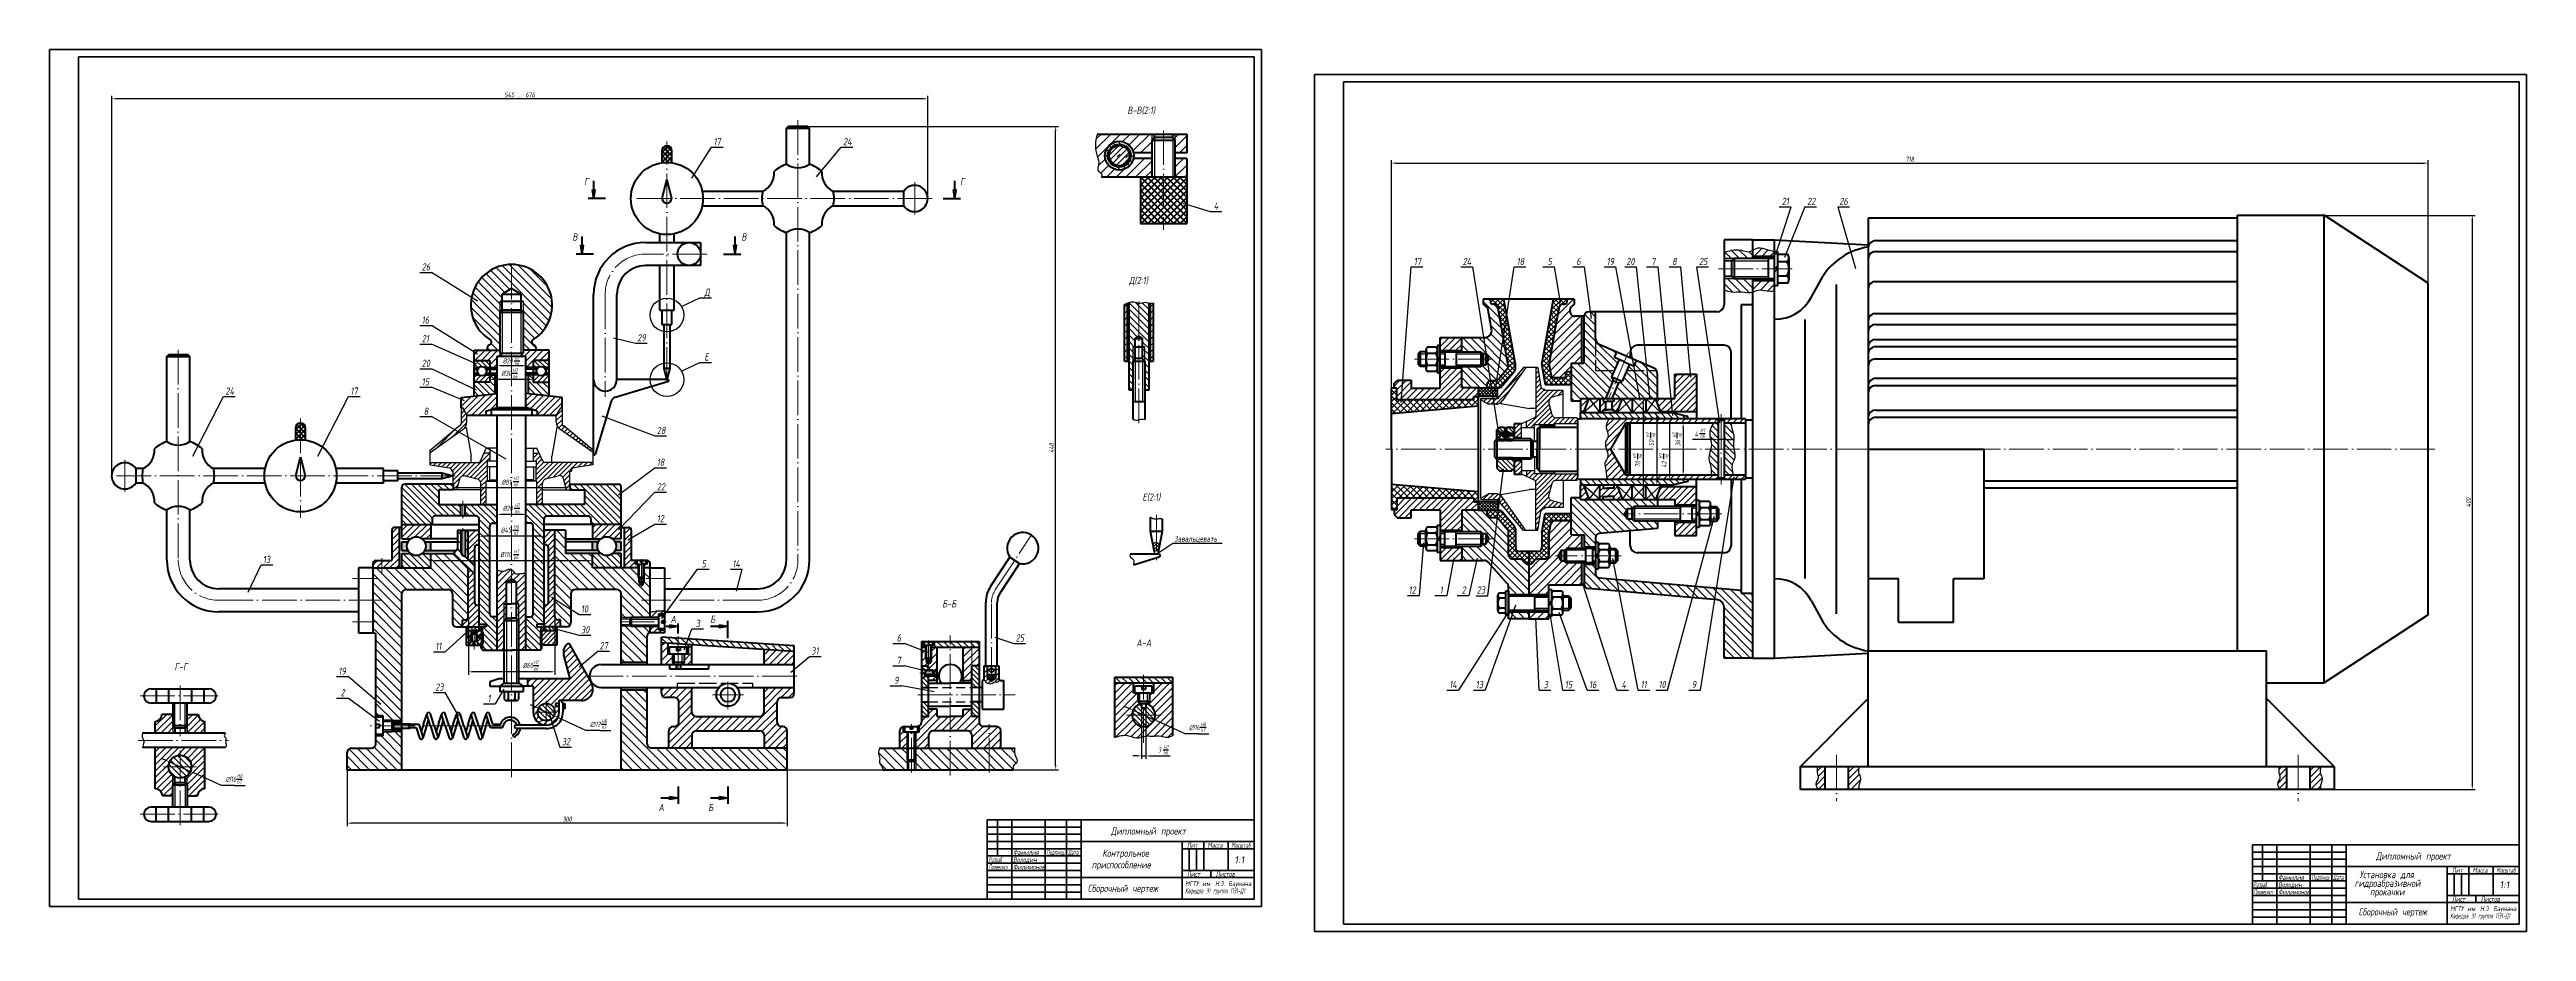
# Model space of a CAD drawing. Header units: millimetres. Extents: x 155 to 2756, y -275 to 1324.
# Drawn here: x 155 to 1871, y 71 to 682 of the extents above; entities that cross this region are included whole.
import ezdxf

# ---------------------------------------------------------------- set-up
doc = ezdxf.new("R2010")
doc.units = ezdxf.units.MM
doc.header["$PDMODE"] = 35
doc.header["$PDSIZE"] = -30
for name, pattern in [('ACAD_ISO02W100', [15, 12, -3]), ('ACAD_ISO04W100', [30, 24, -3, 0, -3]), ('DASHED2', [9.525, 6.35, -3.175])]:
    doc.linetypes.add(name, pattern=pattern)
for name, color, linetype, lineweight in [('Layer2', 152, 'Continuous', 25), ('Контур', 5, 'Continuous', 50), ('Оси', 254, 'ACAD_ISO04W100', 20), ('Рамка', 52, 'Continuous', 35), ('Текст', 242, 'Continuous', 25), ('Тонкие линии', 200, 'Continuous', 25), ('Штриховка', 26, 'Continuous', 25)]:
    doc.layers.add(name, color=color, linetype=linetype, lineweight=lineweight)
doc.styles.add('3.5', font='txt.shx', dxfattribs={"width": 0.7, "oblique": 10, "height": 3.5})
doc.styles.add('5', font='txt.shx', dxfattribs={"width": 0.8, "oblique": 10, "height": 5})
doc.dimstyles.new('1 STANDARD(1 1)', dxfattribs={"dimscale": 0, "dimtxt": 3.5, "dimasz": 3, "dimexe": 2, "dimexo": 0, "dimgap": 1, "dimtad": 1, "dimtoh": 1, "dimdec": 1, "dimzin": 9, "dimdsep": 46, "dimtxsty": '3.5', "dimcen": 2.5, "dimclrd": 256, "dimclre": 256, "dimclrt": 256, "dimaunit": 1, "dimadec": 0, "dimazin": 0, "dimtfac": 1, "dimtdec": 1, "dimtmove": 0, "dimatfit": 3, "dimfxl": 0, "dimtolj": 1, "dimtzin": 1, "dimarcsym": 0})
pattern_1 = [(45, (41.0624, 0), (-2.245064, 2.245064), [])]
pattern_2 = [(135, (41.0624, 0), (-2.245064, -2.245064), [])]

msp = doc.modelspace()

# ---------------------------------------------------------------- texts
at = {"layer": 'Текст', "oblique": 10}
for s, height, style, width, p in [('В-В(2:1)', 5, '5', 0.8, (901.74, 637.61)), ('17', 5, '5', 0.8, (614.82, 615.88)), ('24', 5, '5', 0.8, (704.59, 615.88)), ('Г', 5, '5', 0.8, (525.2, 588.28)), ('Г', 5, '5', 0.8, (785.8, 588.28)), ('4', 5, '5', 0.8, (961.53, 571.29)), ('21', 5, '5', 0.8, (1355.31, 574.49)), ('22', 5, '5', 0.8, (1372.89, 574.49)), ('26', 5, '5', 0.8, (1395.16, 574.49)), ('В', 5, '5', 0.8, (517.06, 549.78)), ('В', 5, '5', 0.8, (634.2, 549.78)), ('26', 5, '5', 0.8, (412.62, 529.03)), ('17', 5, '5', 0.8, (1100.26, 532.84)), ('24', 5, '5', 0.8, (1134.06, 532.84)), ('18', 5, '5', 0.8, (1171.53, 532.84)), ('5', 5, '5', 0.8, (1192.86, 532.84)), ('6', 5, '5', 0.8, (1212.85, 532.84)), ('19', 5, '5', 0.8, (1233.87, 532.84)), ('20', 5, '5', 0.8, (1247.56, 532.84)), ('7', 5, '5', 0.8, (1264.77, 532.84)), ('8', 5, '5', 0.8, (1279.3, 532.84)), ('25', 5, '5', 0.8, (1297.89, 532.84)), ('Д', 5, '5', 0.8, (608.53, 511.44)), ('Д(2:1)', 5, '5', 0.8, (902.88, 519.68)), ('21', 5, '5', 0.8, (412.62, 479.35)), ('16', 5, '5', 0.8, (412.62, 492.23)), ('29', 5, '5', 0.8, (562.02, 479.95)), ('20', 5, '5', 0.8, (412.62, 462.25)), ('E', 5, '5', 0.8, (608.53, 466.67)), ('24', 5, '5', 0.8, (276.52, 443)), ('17', 5, '5', 0.8, (363.19, 443)), ('15', 5, '5', 0.8, (412.62, 449.37)), ('8', 5, '5', 0.8, (414.01, 429.07)), ('28', 5, '5', 0.8, (575.55, 415.64)), ('18', 5, '5', 0.8, (575.55, 393.65)), ('22', 5, '5', 0.8, (575.55, 376.6)), ('Е(2:1)', 5, '5', 0.8, (912.14, 369.47)), ('12', 5, '5', 0.8, (575.55, 354.61)), ('Завальцевать', 4, '5', 0.7, (934.08, 341.09)), ('13', 5, '5', 0.8, (302.5, 326.28)), ('5', 5, '5', 0.8, (606.56, 323.27)), ('14', 5, '5', 0.8, (627.88, 323.27)), ('12', 5, '5', 0.8, (1096.65, 305.06)), ('1', 5, '5', 0.8, (1118.18, 305.06)), ('2', 5, '5', 0.8, (1133.49, 305.06)), ('23', 5, '5', 0.8, (1143.84, 305.06)), ('10', 5, '5', 0.8, (522.96, 291.94)), ('Б-Б', 5, '5', 0.8, (773.45, 295.55)), ('30', 5, '5', 0.8, (522.96, 277.52)), ('А', 5, '5', 0.8, (585.08, 284.94)), ('3', 5, '5', 0.8, (602.51, 281.93)), ('Б', 5, '5', 0.8, (612.6, 284.86)), ('6', 5, '5', 0.8, (741.82, 271.84)), ('25', 5, '5', 0.8, (824.32, 271.84)), ('11', 5, '5', 0.8, (421.97, 266.08)), ('27', 5, '5', 0.8, (535.84, 266.46)), ('31', 5, '5', 0.8, (682.67, 262.87)), ('7', 5, '5', 0.8, (741.82, 256.29)), ('A-A', 5, '5', 0.8, (907.97, 268.5)), ('Г-Г', 5, '5', 0.8, (241.26, 251.98)), ('19', 5, '5', 0.8, (354.86, 248.87)), ('23', 5, '5', 0.8, (421.97, 237.82)), ('9', 5, '5', 0.8, (740.04, 242.49)), ('14', 5, '5', 0.8, (1124.81, 239.54)), ('13', 5, '5', 0.8, (1143.17, 239.54)), ('3', 5, '5', 0.8, (1190.28, 239.54)), ('15', 5, '5', 0.8, (1204.93, 239.54)), ('16', 5, '5', 0.8, (1221.76, 239.54)), ('4', 5, '5', 0.8, (1244.17, 239.54)), ('11', 5, '5', 0.8, (1257.44, 239.54)), ('10', 5, '5', 0.8, (1269.88, 239.54)), ('9', 5, '5', 0.8, (1292.91, 239.54)), ('2', 5, '5', 0.8, (356.41, 233.95)), ('1', 5, '5', 0.8, (458.27, 229.98)), ('32', 5, '5', 0.8, (509.65, 199.94)), ('А', 5, '5', 0.8, (576.74, 154.35)), ('Б', 5, '5', 0.8, (611.15, 154.35)), ('Дипломный проект', 5, '5', 0.8, (890.36, 138.05)), ('Разраб.', 3.5, '3.5', 0.5, (805.56, 118.92)), ('Володин', 3.5, '3.5', 0.7, (822.56, 118.92)), ('Фамилия', 3.5, '3.5', 0.7, (822.56, 123.92)), ('Подпись', 3.5, '3.5', 0.55, (845.56, 123.92)), ('Дата', 3.5, '3.5', 0.55, (860.56, 123.92)), ('Контрольное ', 5, '5', 0.8, (884.35, 122.69)), ('Лит', 3.5, '3.5', 0.7, (942.93, 128.92)), ('Масса', 3.5, '3.5', 0.7, (957.26, 128.92)), ('Масштаб', 3.5, '3.5', 0.6, (973.75, 128.92)), ('Дипломный проект', 5, '5', 0.8, (1767.21, 120.71)), ('Проверил', 3.5, '3.5', 0.5, (805.56, 113.92)), ('Филимонов', 3.5, '3.5', 0.7, (822.56, 113.92)), ('Сборочный чертеж', 5, '5', 0.8, (874.25, 98.33)), ('приспособление', 5, '5', 0.8, (877.01, 114.64)), ('МГТУ им. Н.Э. Баумана ', 3.5, '3.5', 0.7, (941.74, 102.33)), ('Лист', 3.5, '3.5', 0.7, (942.93, 108.92)), ('Листов', 3.5, '3.5', 0.7, (962.93, 108.92)), ('Разраб.', 3.5, '3.5', 0.5, (1682.41, 101.58)), ('Володин', 3.5, '3.5', 0.7, (1699.41, 101.58)), ('Фамилия', 3.5, '3.5', 0.7, (1699.41, 106.58)), ('Подпись', 3.5, '3.5', 0.55, (1722.41, 106.58)), ('Дата', 3.5, '3.5', 0.55, (1737.41, 106.58)), ('гидроабразивной', 5, '5', 0.8, (1752.39, 101.84)), ('Установка для', 5, '5', 0.8, (1755.65, 107.84)), ('Лит', 3.5, '3.5', 0.7, (1819.78, 111.58)), ('Масса', 3.5, '3.5', 0.7, (1834.11, 111.58)), ('Масштаб', 3.5, '3.5', 0.6, (1850.6, 111.58)), ('Кафедра Э1 группа ПЭ1-Д1', 3.5, '3.5', 0.55, (941.74, 97.33)), ('Проверил', 3.5, '3.5', 0.5, (1682.41, 96.58)), ('Филимонов', 3.5, '3.5', 0.7, (1699.41, 96.58)), ('Сборочный чертеж', 5, '3.5', 0.7, (1755.19, 81.99)), ('прокачки', 5, '5', 0.8, (1762.92, 95.84)), ('МГТУ им. Н.Э. Баумана ', 3.5, '3.5', 0.7, (1818.59, 84.98)), ('Лист', 3.5, '3.5', 0.7, (1819.78, 91.58)), ('Листов', 3.5, '3.5', 0.7, (1839.78, 91.58)), ('Кафедра Э1 группа ПЭ1-Д1', 3.5, '3.5', 0.55, (1818.59, 79.98))]:
    msp.add_text(s, height=height, dxfattribs=dict(at, style=style, width=width)).set_placement(p)
at = {"layer": 'Текст', "style": '5', "oblique": 10}
for p in [(975.86, 118.03), (1852.7, 100.68)]:
    msp.add_text('1:1', height=5, dxfattribs=at).set_placement(p)
at = {"layer": 'Тонкие линии', "style": '3.5', "oblique": 10, "width": 0.7}
for s, height, p in [('h6', 2.3, (477.08, 463.45)), ('Н7', 2.3, (477.12, 467.13)), ('p6', 2.5, (475.66, 454.41)), ('Н7', 2.5, (475.7, 458.71)), ('n6', 2.5, (1298.69, 413.03)), ('Н7', 2.5, (1298.73, 416.94)), ('k6', 2.5, (476.37, 379.51)), ('Н7', 2.5, (476.4, 383.8)), ('h6', 2.5, (477.08, 360.85)), ('Н7', 2.5, (477.12, 365.14)), ('h7', 2.5, (476.22, 345.73)), ('Н8', 2.5, (476.26, 350.03)), ('p6', 2.5, (476.38, 329.06)), ('Н7', 2.5, (476.51, 333.16)), ('Н7', 2.5, (490.29, 256.29)), ('p6', 2.5, (490.17, 251.98)), ('h7', 2.5, (537.25, 211.16)), ('Н8', 2.5, (537.29, 215.39)), ('Н8', 2.5, (952.55, 213.2)), ('h7', 2.5, (952.59, 209.17)), ('h6', 2.5, (926.72, 193.59)), ('Н7', 2.5, (926.87, 197.39)), ('h7', 2.5, (284.57, 173.08)), ('Н8', 2.5, (284.63, 177.33))]:
    msp.add_text(s, height=height, dxfattribs=at).set_placement(p)
for s, p in [('Н7', (1263.73, 413.33)), ('n6', (1267.7, 413.3)), ('Н7', (1281.99, 413.33)), ('n6', (1286.03, 413.3)), ('Н7', (1254.56, 398.74)), ('n6', (1258.56, 398.71)), ('Н7', (1272.73, 398.74)), ('n6', (1276.77, 398.71))]:
    msp.add_text(s, height=2.5, rotation=90, dxfattribs=at).set_placement(p)

# ---------------------------------------------------------------- blocks, each defined once
blk = doc.blocks.new('*D3')
at = {"layer": 'Defpoints', "color": 0}
for p in [(237.8, 188.4), (252.4, 181.8)]:
    blk.add_point(p, dxfattribs=at)
at = {"layer": 'Тонкие линии', "lineweight": -2}
for p, q in [((235, 189.6), (232.3, 190.9)), ((237.8, 188.4), (252.4, 181.8)), ((273.9, 172.2), (255.1, 180.6)), ((283.1, 172.2), (273.9, 172.2))]:
    blk.add_line(p, q, dxfattribs=at)
at = {"layer": 'Тонкие линии'}
for points in [[(235.2, 190.1), (234.8, 189.2), (237.8, 188.4)], [(255.3, 181.1), (254.9, 180.2), (252.4, 181.8)]]:
    blk.add_solid(points, dxfattribs=at)
at = {"layer": 'Тонкие линии', "insert": (280.3, 176.4), "char_height": 3.5, "attachment_point": 5, "style": '3.5'}
blk.add_mtext('\\A1;∅16', dxfattribs=at)
blk = doc.blocks.new('*D4')
at = {"layer": 'Defpoints', "color": 0}
for p in [(905.7, 224.2), (920.3, 217.7)]:
    blk.add_point(p, dxfattribs=at)
at = {"layer": 'Тонкие линии', "lineweight": -2}
for p, q in [((903, 225.4), (900.2, 226.7)), ((905.7, 224.2), (920.3, 217.7)), ((941.8, 208), (923, 216.4)), ((951.1, 208), (941.8, 208))]:
    blk.add_line(p, q, dxfattribs=at)
at = {"layer": 'Тонкие линии'}
for points in [[(903.2, 225.9), (902.7, 225), (905.7, 224.2)], [(923.2, 216.9), (922.8, 216), (920.3, 217.7)]]:
    blk.add_solid(points, dxfattribs=at)
at = {"layer": 'Тонкие линии', "insert": (948.2, 212.2), "char_height": 3.5, "attachment_point": 5, "style": '3.5'}
blk.add_mtext('\\A1;∅16', dxfattribs=at)
blk = doc.blocks.new('*D5')
at = {"layer": 'Defpoints', "color": 0}
for p in [(911.5, 225.9), (914.5, 225.9), (914.5, 192.6)]:
    blk.add_point(p, dxfattribs=at)
at = {"layer": 'Тонкие линии', "lineweight": -2}
for p, q in [((911.5, 225.9), (911.5, 190.6)), ((914.5, 225.9), (914.5, 190.6)), ((908.5, 192.6), (905.5, 192.6)), ((911.5, 192.6), (914.5, 192.6)), ((917.5, 192.6), (927.5, 192.6))]:
    blk.add_line(p, q, dxfattribs=at)
at = {"layer": 'Тонкие линии'}
for points in [[(908.5, 193.1), (908.5, 192.1), (911.5, 192.6)], [(917.5, 193.1), (917.5, 192.1), (914.5, 192.6)]]:
    blk.add_solid(points, dxfattribs=at)
at = {"layer": 'Тонкие линии', "insert": (924, 196.8), "char_height": 3.5, "attachment_point": 5, "style": '3.5'}
blk.add_mtext('\\A1;3', dxfattribs=at)
blk = doc.blocks.new('*D6')
at = {"layer": 'Defpoints', "color": 0}
for p in [(493.4, 225.5), (504.3, 220.5)]:
    blk.add_point(p, dxfattribs=at)
at = {"layer": 'Тонкие линии', "lineweight": -2}
for p, q in [((490.7, 226.8), (488, 228)), ((493.4, 225.5), (504.3, 220.5)), ((526.4, 210.3), (507, 219.2)), ((535.9, 210.3), (526.4, 210.3))]:
    blk.add_line(p, q, dxfattribs=at)
at = {"layer": 'Тонкие линии'}
for points in [[(490.9, 227.2), (490.5, 226.3), (493.4, 225.5)], [(507.2, 219.7), (506.8, 218.8), (504.3, 220.5)]]:
    blk.add_solid(points, dxfattribs=at)
at = {"layer": 'Тонкие линии', "insert": (532.9, 214.5), "char_height": 3.5, "attachment_point": 5, "style": '3.5'}
blk.add_mtext('\\A1;∅12', dxfattribs=at)
blk = doc.blocks.new('*D7')
at = {"layer": 'Defpoints', "color": 0}
for p in [(360.9, 183), (665.9, 183), (360.9, 146)]:
    blk.add_point(p, dxfattribs=at)
at = {"layer": 'Тонкие линии', "lineweight": -2}
for p, q in [((360.9, 183), (360.9, 144)), ((665.9, 183), (665.9, 144)), ((662.9, 146), (363.9, 146))]:
    blk.add_line(p, q, dxfattribs=at)
at = {"layer": 'Тонкие линии'}
for points in [[(363.9, 146.5), (363.9, 145.5), (360.9, 146)], [(662.9, 146.5), (662.9, 145.5), (665.9, 146)]]:
    blk.add_solid(points, dxfattribs=at)
at = {"layer": 'Тонкие линии', "insert": (513.4, 148.7), "char_height": 3.5, "attachment_point": 5, "style": '3.5'}
blk.add_mtext('\\A1;300', dxfattribs=at)
blk = doc.blocks.new('*D9')
at = {"layer": 'Defpoints', "color": 0}
for p in [(673.4, 629), (852, 629), (665.9, 183)]:
    blk.add_point(p, dxfattribs=at)
at = {"layer": 'Тонкие линии', "lineweight": -2}
for p, q in [((673.4, 629), (854, 629)), ((852, 186), (852, 626)), ((665.9, 183), (854, 183))]:
    blk.add_line(p, q, dxfattribs=at)
at = {"layer": 'Тонкие линии'}
for points in [[(851.5, 626), (852.5, 626), (852, 629)], [(851.5, 186), (852.5, 186), (852, 183)]]:
    blk.add_solid(points, dxfattribs=at)
at = {"layer": 'Тонкие линии', "insert": (849.2, 406), "char_height": 3.5, "attachment_point": 5, "rotation": 90, "style": '3.5'}
blk.add_mtext('\\A1;440', dxfattribs=at)
blk = doc.blocks.new('*D10')
at = {"layer": 'Defpoints', "color": 0}
for p in [(444.9, 289), (504.9, 289), (444.9, 250.9)]:
    blk.add_point(p, dxfattribs=at)
at = {"layer": 'Тонкие линии', "lineweight": -2}
for p, q in [((444.9, 289), (444.9, 248.9)), ((504.9, 289), (504.9, 248.9)), ((501.9, 250.9), (447.9, 250.9))]:
    blk.add_line(p, q, dxfattribs=at)
at = {"layer": 'Тонкие линии'}
for points in [[(447.9, 251.4), (447.9, 250.4), (444.9, 250.9)], [(501.9, 251.4), (501.9, 250.4), (504.9, 250.9)]]:
    blk.add_solid(points, dxfattribs=at)
at = {"layer": 'Тонкие линии', "insert": (486.2, 255.2), "char_height": 3.5, "attachment_point": 5, "style": '3.5'}
blk.add_mtext('\\A1;%%c60', dxfattribs=at)
blk = doc.blocks.new('*D11')
at = {"layer": 'Defpoints', "color": 0}
for p in [(418.9, 327.9), (418.9, 327.8), (530.9, 327.9)]:
    blk.add_point(p, dxfattribs=at)
at = {"layer": 'Тонкие линии', "lineweight": -2}
for p, q in [((418.9, 327.8), (418.9, 329.9)), ((527.9, 327.9), (421.9, 327.9)), ((530.9, 327.9), (530.9, 329.9))]:
    blk.add_line(p, q, dxfattribs=at)
at = {"layer": 'Тонкие линии'}
for points in [[(421.9, 328.4), (421.9, 327.4), (418.9, 327.9)], [(527.9, 328.4), (527.9, 327.4), (530.9, 327.9)]]:
    blk.add_solid(points, dxfattribs=at)
at = {"layer": 'Тонкие линии', "insert": (470.9, 332.2), "char_height": 3.5, "attachment_point": 5, "style": '3.5'}
blk.add_mtext('\\A1;%%c110', dxfattribs=at)
blk = doc.blocks.new('*D12')
at = {"layer": 'Defpoints', "color": 0}
for p in [(452.4, 344.9), (452.4, 344.7), (497.4, 344.9)]:
    blk.add_point(p, dxfattribs=at)
at = {"layer": 'Тонкие линии', "lineweight": -2}
for p, q in [((452.4, 344.7), (452.4, 346.9)), ((494.4, 344.9), (455.4, 344.9)), ((497.4, 344.9), (497.4, 346.9))]:
    blk.add_line(p, q, dxfattribs=at)
at = {"layer": 'Тонкие линии'}
for points in [[(455.4, 345.4), (455.4, 344.4), (452.4, 344.9)], [(494.4, 345.4), (494.4, 344.4), (497.4, 344.9)]]:
    blk.add_solid(points, dxfattribs=at)
at = {"layer": 'Тонкие линии', "insert": (471, 349.1), "char_height": 3.5, "attachment_point": 5, "style": '3.5'}
blk.add_mtext('\\A1;%%c45', dxfattribs=at)
blk = doc.blocks.new('*D13')
at = {"layer": 'Defpoints', "color": 0}
for p in [(464.9, 360), (464.9, 359.8), (484.9, 360)]:
    blk.add_point(p, dxfattribs=at)
at = {"layer": 'Тонкие линии', "lineweight": -2}
for p, q in [((464.9, 359.8), (464.9, 362)), ((484.9, 360), (484.9, 362)), ((481.9, 360), (467.9, 360))]:
    blk.add_line(p, q, dxfattribs=at)
at = {"layer": 'Тонкие линии'}
for points in [[(467.9, 360.5), (467.9, 359.5), (464.9, 360)], [(481.9, 360.5), (481.9, 359.5), (484.9, 360)]]:
    blk.add_solid(points, dxfattribs=at)
at = {"layer": 'Тонкие линии', "insert": (472.2, 364.3), "char_height": 3.5, "attachment_point": 5, "style": '3.5'}
blk.add_mtext('\\A1;%%c20', dxfattribs=at)
blk = doc.blocks.new('*D14')
at = {"layer": 'Defpoints', "color": 0}
for p in [(464.9, 463.1), (464.9, 462.9), (484.9, 463.1)]:
    blk.add_point(p, dxfattribs=at)
at = {"layer": 'Тонкие линии', "lineweight": -2}
for p, q in [((464.9, 462.9), (464.9, 465.1)), ((484.9, 463.1), (484.9, 465.1)), ((481.9, 463.1), (467.9, 463.1))]:
    blk.add_line(p, q, dxfattribs=at)
at = {"layer": 'Тонкие линии'}
for points in [[(467.9, 463.6), (467.9, 462.6), (464.9, 463.1)], [(481.9, 463.6), (481.9, 462.6), (484.9, 463.1)]]:
    blk.add_solid(points, dxfattribs=at)
at = {"layer": 'Тонкие линии', "insert": (472.2, 466.4), "char_height": 3.5, "attachment_point": 5, "style": '3.5'}
blk.add_mtext('\\A1;%%c20', dxfattribs=at)
blk = doc.blocks.new('*D15')
at = {"layer": 'Defpoints', "color": 0}
for p in [(459.9, 453.6), (459.9, 453.4), (489.9, 453.6)]:
    blk.add_point(p, dxfattribs=at)
at = {"layer": 'Тонкие линии', "lineweight": -2}
for p, q in [((459.9, 453.4), (459.9, 455.6)), ((486.9, 453.6), (462.9, 453.6)), ((489.9, 453.6), (489.9, 455.6))]:
    blk.add_line(p, q, dxfattribs=at)
at = {"layer": 'Тонкие линии'}
for points in [[(462.9, 454.1), (462.9, 453.1), (459.9, 453.6)], [(486.9, 454.1), (486.9, 453.1), (489.9, 453.6)]]:
    blk.add_solid(points, dxfattribs=at)
at = {"layer": 'Тонкие линии', "insert": (471.3, 457.8), "char_height": 3.5, "attachment_point": 5, "style": '3.5'}
blk.add_mtext('\\A1;%%c30', dxfattribs=at)
blk = doc.blocks.new('*D16')
at = {"layer": 'Defpoints', "color": 0}
for p in [(434.4, 378.8), (515.4, 378.8), (515.4, 378.7)]:
    blk.add_point(p, dxfattribs=at)
at = {"layer": 'Тонкие линии', "lineweight": -2}
for p, q in [((434.4, 378.8), (434.4, 377.7)), ((437.4, 378.7), (512.4, 378.7)), ((515.4, 378.8), (515.4, 377.7))]:
    blk.add_line(p, q, dxfattribs=at)
at = {"layer": 'Тонкие линии'}
for points in [[(437.4, 379.2), (437.4, 378.2), (434.4, 378.7)], [(512.4, 379.2), (512.4, 378.2), (515.4, 378.7)]]:
    blk.add_solid(points, dxfattribs=at)
at = {"layer": 'Тонкие линии', "insert": (471.3, 382.4), "char_height": 3.5, "attachment_point": 5, "style": '3.5'}
blk.add_mtext('\\A1;%%c81', dxfattribs=at)
blk = doc.blocks.new('*D146')
at = {"layer": 'Defpoints', "color": 0}
for p in [(197.7, 648.1), (763.4, 579), (197.7, 386.8)]:
    blk.add_point(p, dxfattribs=at)
at = {"layer": 'Тонкие линии', "lineweight": -2}
for p, q in [((197.7, 386.8), (197.7, 650.1)), ((760.4, 648.1), (200.7, 648.1)), ((763.4, 579), (763.4, 650.1))]:
    blk.add_line(p, q, dxfattribs=at)
at = {"layer": 'Тонкие линии'}
for points in [[(200.7, 648.6), (200.7, 647.6), (197.7, 648.1)], [(760.4, 648.6), (760.4, 647.6), (763.4, 648.1)]]:
    blk.add_solid(points, dxfattribs=at)
at = {"layer": 'Тонкие линии', "insert": (480.5, 650.9), "char_height": 3.5, "attachment_point": 5, "style": '3.5'}
blk.add_mtext('\\A1;545 ... 676', dxfattribs=at)
blk = doc.blocks.new('*D17')
at = {"layer": 'Defpoints', "color": 0}
for p in [(1311.3, 413.4), (1315.3, 413.4), (1311.3, 411.9)]:
    blk.add_point(p, dxfattribs=at)
at = {"layer": 'Тонкие линии', "lineweight": -2}
for p, q in [((1311.3, 413.4), (1311.3, 409.9)), ((1315.3, 413.4), (1315.3, 409.9)), ((1308.3, 411.9), (1293.3, 411.9)), ((1315.3, 411.9), (1311.3, 411.9)), ((1318.3, 411.9), (1321.3, 411.9))]:
    blk.add_line(p, q, dxfattribs=at)
at = {"layer": 'Тонкие линии'}
for points in [[(1308.3, 412.4), (1308.3, 411.4), (1311.3, 411.9)], [(1318.3, 412.4), (1318.3, 411.4), (1315.3, 411.9)]]:
    blk.add_solid(points, dxfattribs=at)
at = {"layer": 'Тонкие линии', "insert": (1296.1, 415.7), "char_height": 3.5, "attachment_point": 5, "style": '3.5'}
blk.add_mtext('\\A1;4', dxfattribs=at)
blk = doc.blocks.new('*D18')
at = {"layer": 'Defpoints', "color": 0}
for p in [(1284, 423.3), (1284, 387.3), (1286.9, 387.3)]:
    blk.add_point(p, dxfattribs=at)
at = {"layer": 'Тонкие линии', "lineweight": -2}
for p, q in [((1284, 423.3), (1288.9, 423.3)), ((1286.9, 420.3), (1286.9, 390.3)), ((1284, 387.3), (1288.9, 387.3))]:
    blk.add_line(p, q, dxfattribs=at)
at = {"layer": 'Тонкие линии'}
for points in [[(1286.4, 420.3), (1287.4, 420.3), (1286.9, 423.3)], [(1286.4, 390.3), (1287.4, 390.3), (1286.9, 387.3)]]:
    blk.add_solid(points, dxfattribs=at)
at = {"layer": 'Тонкие линии', "insert": (1283.2, 409.4), "char_height": 3.5, "attachment_point": 5, "rotation": 90, "style": '3.5'}
blk.add_mtext('\\A1;36', dxfattribs=at)
blk = doc.blocks.new('*D19')
at = {"layer": 'Defpoints', "color": 0}
for p in [(1269.5, 430.3), (1268.7, 380.3), (1269.5, 380.3)]:
    blk.add_point(p, dxfattribs=at)
at = {"layer": 'Тонкие линии', "lineweight": -2}
for p, q in [((1269.5, 430.3), (1266.7, 430.3)), ((1268.7, 427.3), (1268.7, 383.3)), ((1269.5, 380.3), (1266.7, 380.3))]:
    blk.add_line(p, q, dxfattribs=at)
at = {"layer": 'Тонкие линии'}
for points in [[(1268.2, 427.3), (1269.2, 427.3), (1268.7, 430.3)], [(1268.2, 383.3), (1269.2, 383.3), (1268.7, 380.3)]]:
    blk.add_solid(points, dxfattribs=at)
at = {"layer": 'Тонкие линии', "insert": (1264.9, 409.6), "char_height": 3.5, "attachment_point": 5, "rotation": 90, "style": '3.5'}
blk.add_mtext('\\A1;50', dxfattribs=at)
blk = doc.blocks.new('*D20')
at = {"layer": 'Defpoints', "color": 0}
for p in [(1259, 440.3), (1259, 370.3), (1259.3, 370.3)]:
    blk.add_point(p, dxfattribs=at)
at = {"layer": 'Тонкие линии', "lineweight": -2}
for p, q in [((1259, 440.3), (1261.3, 440.3)), ((1259.3, 437.3), (1259.3, 373.3)), ((1259, 370.3), (1261.3, 370.3))]:
    blk.add_line(p, q, dxfattribs=at)
at = {"layer": 'Тонкие линии'}
for points in [[(1258.8, 437.3), (1259.8, 437.3), (1259.3, 440.3)], [(1258.8, 373.3), (1259.8, 373.3), (1259.3, 370.3)]]:
    blk.add_solid(points, dxfattribs=at)
at = {"layer": 'Тонкие линии', "insert": (1255.6, 394.9), "char_height": 3.5, "attachment_point": 5, "rotation": 90, "style": '3.5'}
blk.add_mtext('\\A1;70', dxfattribs=at)
blk = doc.blocks.new('*D21')
at = {"layer": 'Defpoints', "color": 0}
for p in [(1277.5, 426.3), (1277.5, 384.3), (1277.5, 384.3)]:
    blk.add_point(p, dxfattribs=at)
at = {"layer": 'Тонкие линии', "lineweight": -2}
for p, q in [((1277.5, 426.3), (1275.5, 426.3)), ((1277.5, 423.3), (1277.5, 387.3)), ((1277.5, 384.3), (1275.5, 384.3))]:
    blk.add_line(p, q, dxfattribs=at)
at = {"layer": 'Тонкие линии'}
for points in [[(1277, 423.3), (1278, 423.3), (1277.5, 426.3)], [(1277, 387.3), (1278, 387.3), (1277.5, 384.3)]]:
    blk.add_solid(points, dxfattribs=at)
at = {"layer": 'Тонкие линии', "insert": (1273.8, 394.6), "char_height": 3.5, "attachment_point": 5, "rotation": 90, "style": '3.5'}
blk.add_mtext('\\A1;42', dxfattribs=at)
blk = doc.blocks.new('*D22')
at = {"layer": 'Defpoints', "color": 0}
for p in [(1803.3, 603.5), (1803.3, 520.3), (1084.8, 447.6)]:
    blk.add_point(p, dxfattribs=at)
at = {"layer": 'Тонкие линии', "lineweight": -2}
for p, q in [((1084.8, 447.6), (1084.8, 605.5)), ((1087.8, 603.5), (1800.3, 603.5)), ((1803.3, 520.3), (1803.3, 605.5))]:
    blk.add_line(p, q, dxfattribs=at)
at = {"layer": 'Тонкие линии'}
for points in [[(1087.8, 604), (1087.8, 603), (1084.8, 603.5)], [(1800.3, 604), (1800.3, 603), (1803.3, 603.5)]]:
    blk.add_solid(points, dxfattribs=at)
at = {"layer": 'Тонкие линии', "insert": (1444, 606.2), "char_height": 3.5, "attachment_point": 5, "style": '3.5'}
blk.add_mtext('\\A1;718', dxfattribs=at)
blk = doc.blocks.new('*D23')
at = {"layer": 'Defpoints', "color": 0}
for p in [(1731.3, 567.3), (1738.3, 169.3), (1833.9, 169.3)]:
    blk.add_point(p, dxfattribs=at)
at = {"layer": 'Тонкие линии', "lineweight": -2}
for p, q in [((1731.3, 567.3), (1835.9, 567.3)), ((1833.9, 564.3), (1833.9, 172.3)), ((1738.3, 169.3), (1835.9, 169.3))]:
    blk.add_line(p, q, dxfattribs=at)
at = {"layer": 'Тонкие линии'}
for points in [[(1833.4, 564.3), (1834.4, 564.3), (1833.9, 567.3)], [(1833.4, 172.3), (1834.4, 172.3), (1833.9, 169.3)]]:
    blk.add_solid(points, dxfattribs=at)
at = {"layer": 'Тонкие линии', "insert": (1831.2, 368.3), "char_height": 3.5, "attachment_point": 5, "rotation": 90, "style": '3.5'}
blk.add_mtext('\\A1;400', dxfattribs=at)

# ---------------------------------------------------------------- dimensions: what is measured, and where the dimension line sits
at = {"layer": 'Тонкие линии'}
for base, p1, p2, text, override, picture, middle in [((197.66, 648.11), (763.39, 579.02), (197.66, 386.76), '545 ... 676', {"dimscale": 1}, '*D146', (480.52, 648.11)), ((1803.25, 603.46), (1084.75, 447.57), (1803.25, 520.34), '718', {"dimscale": 1}, '*D22', (1444, 603.46)), ((464.85, 463.12), (484.85, 463.12), (464.85, 462.94), '%%c20', {"dimscale": 1, "dimgap": 1.5, "dimsd2": 0}, '*D14', (472.19, 463.12)), ((459.85, 453.57), (489.85, 453.57), (459.85, 453.39), '%%c30', {"dimscale": 1, "dimgap": 2.5, "dimsd2": 0}, '*D15', (471.32, 453.57)), ((515.35, 378.66), (434.35, 378.76), (515.35, 378.76), '%%c<>', {"dimscale": 1, "dimexe": 1, "dimgap": 2}, '*D16', (471.3, 378.66)), ((464.85, 360.01), (484.85, 360.01), (464.85, 359.82), '%%c20', {"dimscale": 1, "dimgap": 2.5, "dimsd2": 0}, '*D13', (472.19, 360.01)), ((452.35, 344.89), (497.35, 344.89), (452.35, 344.71), '%%c45', {"dimscale": 1, "dimgap": 2.5, "dimsd2": 0}, '*D12', (471.02, 344.89)), ((418.85, 327.94), (530.85, 327.94), (418.85, 327.76), '%%c110', {"dimscale": 1, "dimgap": 2.5, "dimsd2": 0}, '*D11', (470.95, 327.94)), ((444.85, 250.93), (504.85, 288.98), (444.85, 288.98), '%%c<>', {"dimscale": 1, "dimgap": 2.5}, '*D10', (486.15, 250.93))]:
    dim = msp.add_linear_dim(base=base, p1=p1, p2=p2, text=text, dimstyle='1 STANDARD(1 1)', override=override, dxfattribs=at)
    dim.commit()
    dim.dimension.update_dxf_attribs({"geometry": picture, "text_midpoint": middle, "dimtype": 160})
for base, p1, p2, text, override, picture, middle in [((851.98, 629.04), (665.9, 182.98), (673.4, 629.04), '440', {"dimscale": 1, "dimtxt": 4}, '*D9', (849.23, 406.01)), ((1833.91, 169.34), (1731.25, 567.34), (1738.25, 169.34), '400', {"dimscale": 1}, '*D23', (1831.16, 368.34))]:
    dim = msp.add_linear_dim(base=base, p1=p1, p2=p2, angle=90, text=text, dimstyle='1 STANDARD(1 1)', override=override, dxfattribs=at)
    dim.commit()
    dim.dimension.update_dxf_attribs({"geometry": picture, "text_midpoint": middle})
for base, p1, p2, picture, middle in [((1259.34, 370.34), (1258.98, 440.34), (1258.98, 370.34), '*D20', (1259.34, 394.94)), ((1268.68, 380.34), (1269.46, 430.34), (1269.46, 380.34), '*D19', (1268.68, 409.57)), ((1277.51, 384.34), (1277.51, 426.34), (1277.51, 384.34), '*D21', (1277.51, 394.65)), ((1286.94, 387.34), (1284, 423.34), (1284, 387.34), '*D18', (1286.94, 409.38))]:
    dim = msp.add_linear_dim(base=base, p1=p1, p2=p2, angle=90, dimstyle='1 STANDARD(1 1)', override={"dimscale": 1, "dimgap": 2}, dxfattribs=at)
    dim.commit()
    dim.dimension.update_dxf_attribs({"geometry": picture, "text_midpoint": middle, "dimtype": 160})
dim = msp.add_linear_dim(base=(1311.25, 411.94), p1=(1315.25, 413.44), p2=(1311.25, 413.44), dimstyle='1 STANDARD(1 1)', override={"dimscale": 1, "dimgap": 2}, dxfattribs=at)
dim.commit()
dim.dimension.update_dxf_attribs({"geometry": '*D17', "text_midpoint": (1296.1, 411.94), "dimtype": 160})
for p1, p2, picture, middle in [((493.4, 225.5), (504.3, 220.47), '*D6', (532.93, 210.26)), ((905.69, 224.21), (920.28, 217.66), '*D4', (948.21, 207.96)), ((237.77, 188.41), (252.36, 181.85), '*D3', (280.28, 172.16))]:
    dim = msp.add_diameter_dim_2p(p1=p1, p2=p2, dimstyle='1 STANDARD(1 1)', override={"dimscale": 1, "dimgap": 2.5}, dxfattribs=at)
    dim.commit()
    dim.dimension.update_dxf_attribs({"geometry": picture, "text_midpoint": middle, "dimtype": 163})
dim = msp.add_linear_dim(base=(914.49, 192.58), p1=(911.49, 225.94), p2=(914.49, 225.94), dimstyle='1 STANDARD(1 1)', override={"dimscale": 1, "dimgap": 2.5}, dxfattribs=at)
dim.commit()
dim.dimension.update_dxf_attribs({"geometry": '*D5', "text_midpoint": (924.01, 196.83)})
dim = msp.add_linear_dim(base=(360.85, 145.97), p1=(665.85, 182.98), p2=(360.85, 182.98), text='300', dimstyle='1 STANDARD(1 1)', override={"dimscale": 1}, dxfattribs=at)
dim.commit()
dim.dimension.update_dxf_attribs({"geometry": '*D7', "text_midpoint": (513.35, 148.72)})

# ---------------------------------------------------------------- hatches: boundary and pattern name
at = {"layer": 'Контур'}
h = msp.add_hatch(dxfattribs=at)
h.set_pattern_fill('ANSI37', color=256, scale=0.75, angle=90, style=0)
h.set_pattern_definition([(135, (295.0207, 192.257), (-1.683798, -1.683798), []), (225, (295.0207, 192.257), (1.683798, -1.683798), [])])
h.paths.add_polyline_path([(579.04, 603.77, -0.0351298), (582.54, 604.02), (582.54, 615.52, 0.4142136), (579.04, 612.02)])
h.paths.add_polyline_path([(582.54, 604.02, -0.0351298), (586.04, 603.77), (586.04, 612.02, 0.4142136), (582.54, 615.52)])
h = msp.add_hatch(dxfattribs=at)
h.set_pattern_fill('ANSI37', color=256, style=0)
h.set_pattern_definition([(45, (49.3166, -8.4335), (-2.245064, 2.245064), []), (135, (49.3166, -8.4335), (-2.245064, -2.245064), [])])
h.paths.add_polyline_path([(942.81, 561.73), (942.81, 593.7), (910.81, 593.7), (910.81, 561.73)])
h = msp.add_hatch(dxfattribs=at)
h.set_pattern_fill('ANSI37', color=256, scale=0.75, angle=90, style=0)
h.set_pattern_definition([(135, (41.0624, 0), (-1.683798, -1.683798), []), (225, (41.0624, 0), (1.683798, -1.683798), [])])
h.paths.add_polyline_path([(325.08, 411.51, -0.0351298), (328.58, 411.76), (328.58, 423.26, 0.4142136), (325.08, 419.76)])
h.paths.add_polyline_path([(328.58, 411.76, -0.0351298), (332.08, 411.51), (332.08, 419.76, 0.4142136), (328.58, 423.26)])
at = {"layer": 'Тонкие линии'}
h = msp.add_hatch(dxfattribs=at)
h.set_pattern_fill('ANSI31', color=256, scale=0.75, style=0)
h.paths.add_polyline_path([(1177.79, 461.84), (1176.29, 461.84), (1159.29, 441.58), (1159.29, 441.34, -0.4142136), (1158.29, 440.34), (1146.79, 440.34), (1146.79, 439.34), (1151.99, 436.34), (1156.81, 436.34, 0.2446984), (1161.73, 438.89)])
h.paths.add_polyline_path([(1193.91, 437.58, -0.4142136), (1196.03, 441.26), (1203.79, 443.34), (1203.79, 445.84), (1190.79, 445.84), (1190.79, 446.84), (1190.37, 446.84, -0.3689195), (1188.4, 448.52), (1186.29, 461.84), (1184.79, 461.84), (1184.79, 428.37, -0.2951329), (1183.85, 426.91), (1178.29, 424.41), (1178.29, 420.34), (1183.79, 420.34), (1183.79, 422.34), (1187.79, 422.34), (1187.79, 422.29), (1197.79, 422.29), (1197.79, 422.84), (1213.79, 422.84), (1213.79, 426.34), (1213.29, 426.84), (1199.09, 426.84, -0.3394543), (1196.19, 429.06)])
h.paths.add_polyline_path([(1161.73, 371.78, 0.2446984), (1156.81, 374.34), (1151.99, 374.34), (1146.79, 371.34), (1146.79, 370.34), (1158.29, 370.34, -0.4142136), (1159.29, 369.34), (1159.29, 369.1), (1176.29, 348.84), (1177.79, 348.84)])
h.paths.add_polyline_path([(1193.91, 373.09), (1196.19, 381.61, -0.3394543), (1199.09, 383.84), (1213.29, 383.84), (1213.79, 384.34), (1213.79, 387.84), (1197.79, 387.84), (1197.79, 388.39), (1187.79, 388.39), (1187.79, 388.34), (1183.79, 388.34), (1183.79, 390.34), (1178.29, 390.34), (1178.29, 386.26), (1183.85, 383.76, -0.2951329), (1184.79, 382.3), (1184.79, 348.84), (1186.29, 348.84), (1188.4, 362.15, -0.3689195), (1190.37, 363.84), (1190.79, 363.84), (1190.79, 364.84), (1203.79, 364.84), (1203.79, 367.34), (1196.03, 369.41, -0.4142136)])
h = msp.add_hatch(dxfattribs=at)
h.set_pattern_fill('ANSI31', color=256, scale=0.75, style=0)
h.paths.add_polyline_path([(438.37, 417), (435.34, 418.73), (418.35, 404.48), (418.35, 402.98)])
h.paths.add_polyline_path([(443.85, 423.96), (443.85, 428.78), (440.85, 433.98), (439.85, 433.98), (439.85, 422.48, -0.4142136), (438.85, 421.48), (438.61, 421.48), (435.34, 418.73), (438.37, 417), (441.29, 419.04, 0.2446984)])
h.paths.add_polyline_path([(457.9, 392.98), (457.85, 392.98), (457.85, 396.98), (459.85, 396.98), (459.85, 402.48), (455.78, 402.48), (453.28, 396.92, -0.2951329), (451.82, 395.98), (418.35, 395.98), (418.35, 394.48), (431.66, 392.37, -0.3689195), (433.35, 390.4), (433.35, 389.98), (434.35, 389.98), (434.35, 376.98), (436.85, 376.98), (438.93, 384.74, -0.4142136), (442.6, 386.86), (451.13, 384.58, -0.3394543), (453.35, 381.68), (453.35, 367.48), (453.85, 366.98), (457.35, 366.98), (457.35, 382.98), (457.9, 382.98)])
h.paths.add_polyline_path([(515.35, 389.98), (516.35, 389.98), (516.35, 390.4, -0.3689195), (518.04, 392.37), (531.35, 394.48), (531.35, 395.98), (497.89, 395.98, -0.2951329), (496.43, 396.92), (493.93, 402.48), (489.85, 402.48), (489.85, 396.98), (491.85, 396.98), (491.85, 392.98), (491.8, 392.98), (491.8, 382.98), (492.35, 382.98), (492.35, 366.98), (495.85, 366.98), (496.35, 367.48), (496.35, 381.68, -0.3394543), (498.57, 384.58), (507.1, 386.86, -0.4142136), (510.77, 384.74), (512.85, 376.98), (515.35, 376.98), (515.35, 380.98)])
h.paths.add_polyline_path([(511.09, 421.48), (510.85, 421.48, -0.4142136), (509.85, 422.48), (509.85, 433.98), (508.85, 433.98), (505.85, 428.78), (505.85, 423.96, 0.2446984), (508.41, 419.04), (531.35, 402.98), (531.35, 404.48)])
h = msp.add_hatch(dxfattribs=at)
h.set_pattern_fill('ANSI31', color=256, scale=0.5, style=0)
h.set_pattern_definition([(45, (-13.535, -209.6082), (-1.122532, 1.122532), [])])
edge = h.paths.add_edge_path()
edge.add_spline(control_points=[(924.16, 339.67), (923.8, 339.6), (923.13, 339.46), (922.42, 340.76), (920.61, 340.48), (919.78, 339.74), (919.44, 339.44)], knot_values=[0, 0, 0, 0, 0.4969048, 0.9109556, 1.9226495, 2.6147104, 2.6147104, 2.6147104, 2.6147104], degree=3, periodic=0)
edge.add_line((919.44, 339.44), (920.53, 333.79))
edge.add_arc((921.78, 333.79), 1.25, 0, 180, ccw=False)
edge.add_line((923.03, 333.79), (924.16, 339.67))
at = {"layer": 'Штриховка'}
h = msp.add_hatch(dxfattribs=at)
h.set_pattern_fill('ANSI31', color=256, scale=1.5, style=0)
h.set_pattern_definition([(45, (49.3166, -8.4335), (-3.367596, 3.367596), [])])
edge = h.paths.add_edge_path()
edge.add_line((918.81, 593.7), (918.81, 606.7))
edge.add_line((918.81, 606.7), (905.9, 606.7))
edge.add_arc((896.11, 608.7), 10, 180, 348.46304, ccw=False)
edge.add_arc((896.11, 608.7), 10, 11.53696, 180, ccw=False)
edge.add_line((905.9, 610.7), (918.81, 610.7))
edge.add_line((918.81, 610.7), (918.81, 619.4))
edge.add_line((918.81, 619.4), (918.81, 623.7))
edge.add_line((918.81, 623.7), (880.82, 623.7))
edge.add_spline(control_points=[(880.82, 623.7), (880.19, 621.03), (878.97, 615.94), (880.51, 608.78), (882.69, 603.33), (880.08, 598.25), (884.36, 596.64), (883.86, 594.55), (883.66, 593.7)], knot_values=[0, 0, 0, 0, 8.1310977, 15.5055645, 21.5264176, 25.515706, 28.9714788, 31.3311894, 31.3311894, 31.3311894, 31.3311894], degree=3, periodic=0)
edge.add_line((883.66, 593.7), (918.81, 593.7))
h.paths.add_polyline_path([(942.81, 606.7), (934.81, 606.7), (934.81, 593.7), (942.81, 593.7)])
h.paths.add_polyline_path([(942.81, 623.7), (934.81, 623.7), (934.81, 619.4), (934.81, 610.7), (942.81, 610.7)])
h.paths.add_polyline_path([(934.81, 623.7), (933.11, 623.7), (933.11, 621.09), (934.81, 619.4)])
h.paths.add_polyline_path([(918.81, 619.4), (920.5, 621.09), (920.5, 623.7), (918.81, 623.7)])
h = msp.add_hatch(dxfattribs=at)
h.set_pattern_fill('ANSI31,_O', color=256, angle=90)
h.set_pattern_definition([(135, (49.3166, -8.4335), (-2.245064, -2.245064), [])])
h.paths.add_polyline_path([(886.11, 608.7, 1), (906.11, 608.7, 1)])
h.paths.add_polyline_path([(888.11, 608.7, -1), (904.11, 608.7, -1)], flags=16)
h.paths.add_polyline_path([(889.11, 608.7, -1), (903.11, 608.7, -1)], flags=0)
h = msp.add_hatch(dxfattribs=at)
h.set_pattern_fill('ANSI31,_O', color=256, scale=0.9)
h.set_pattern_definition([(45, (49.3166, -8.4335), (-2.020558, 2.020558), [])])
h.paths.add_polyline_path([(889.11, 608.7, 1), (903.11, 608.7, 1)])
h = msp.add_hatch(color=256, dxfattribs=at)
h.paths.add_polyline_path([(531.9, 585.11), (530.95, 585.11), (531.9, 579.02)])
h.paths.add_polyline_path([(532.85, 585.11), (531.9, 585.11), (531.9, 579.02)])
h = msp.add_hatch(color=256, dxfattribs=at)
h.paths.add_polyline_path([(782.06, 585.11), (783.01, 585.11), (782.06, 579.02)])
h.paths.add_polyline_path([(781.11, 585.11), (782.06, 585.11), (782.06, 579.02)])
h = msp.add_hatch(dxfattribs=at)
h.set_pattern_fill('ANSI31', color=256, scale=1.25, angle=90, style=0)
h.set_pattern_definition([(135, (41.0624, 0), (-2.80633, -2.80633), [])])
h.paths.add_polyline_path([(481.35, 512.78), (481.35, 507.78), (482.85, 507.78), (482.85, 500.28), (482.85, 473.78), (491.85, 473.78), (491.7, 475.75, 0.2633788), (490.6, 477.39), (489.84, 477.77, -0.2721584), (488.74, 479.47, 0.0108124), (488.74, 479.38), (488.74, 479.56, 0.0108124), (488.74, 479.47, -0.2483279), (489.69, 481.08, 0.7553485), (474.85, 533.27), (474.85, 516.54)])
h.paths.add_polyline_path([(468.35, 512.78), (474.85, 516.54), (474.85, 533.27, 0.7553485), (460.02, 481.08, -0.2483279), (460.96, 479.47, 0.0108124), (460.97, 479.56), (460.97, 479.38, 0.0108124), (460.96, 479.47, -0.2721584), (459.86, 477.77), (459.1, 477.39, 0.2633788), (458, 475.75), (457.85, 473.78), (466.85, 473.78), (466.85, 500.28), (466.85, 507.78), (468.35, 507.78)])
h.paths.add_polyline_path([(468.35, 507.78), (466.85, 507.78), (466.85, 500.28), (468.35, 501.78)], flags=16)
h = msp.add_hatch(color=256, dxfattribs=at)
h.paths.add_polyline_path([(523.75, 546.61), (522.8, 546.61), (523.75, 540.52)])
h.paths.add_polyline_path([(524.7, 546.61), (523.75, 546.61), (523.75, 540.52)])
h = msp.add_hatch(color=256, dxfattribs=at)
h.paths.add_polyline_path([(629.82, 540.52), (630.78, 546.61), (629.82, 546.61)])
h.paths.add_polyline_path([(629.82, 540.52), (629.82, 546.61), (628.87, 546.61)])
h = msp.add_hatch(dxfattribs=at)
h.set_pattern_fill('ANSI31', color=256, scale=1.25, angle=90, style=0)
edge = h.paths.add_edge_path()
edge.add_line((1335.25, 537.34), (1335.25, 543.2))
edge.add_spline(control_points=[(1335.25, 543.2), (1334.24, 542.67), (1331.73, 541.52), (1326.77, 543.71), (1320.95, 543.42), (1317, 542.22), (1315.25, 541.69)], knot_values=[0, 0, 0, 0, 3.3065026, 8.1418661, 15.0333976, 20.5039736, 20.5039736, 20.5039736, 20.5039736], degree=3, periodic=0)
edge.add_line((1315.25, 541.69), (1315.25, 537.34))
edge.add_line((1315.25, 537.34), (1322.25, 537.34))
edge.add_line((1322.25, 537.34), (1335.25, 537.34))
edge = h.paths.add_edge_path()
edge.add_spline(control_points=[(1315.25, 515.65), (1317.01, 515.05), (1320.96, 513.71), (1327.72, 514.72), (1332.77, 513.52), (1335.25, 514.25)], knot_values=[0, 0, 0, 0, 5.4705761, 12.3621075, 20.181957, 20.181957, 20.181957, 20.181957], degree=3, periodic=0)
edge.add_line((1335.25, 514.25), (1335.25, 523.34))
edge.add_line((1335.25, 523.34), (1322.25, 523.34))
edge.add_line((1322.25, 523.34), (1315.25, 523.34))
edge.add_line((1315.25, 523.34), (1315.25, 515.65))
h = msp.add_hatch(dxfattribs=at)
h.set_pattern_fill('ANSI31', color=256, scale=1.25, style=0)
edge = h.paths.add_edge_path()
edge.add_spline(control_points=[(1350.25, 542.44), (1348.51, 542.78), (1344.75, 543.5), (1339.54, 545.58), (1336.44, 543.8), (1335.25, 543.2)], knot_values=[20.5039736, 20.5039736, 20.5039736, 20.5039736, 25.9039844, 32.1349124, 35.9858518, 35.9858518, 35.9858518, 35.9858518], degree=3, periodic=0)
edge.add_line((1335.25, 543.2), (1335.25, 538.84))
edge.add_line((1335.25, 538.84), (1350.25, 538.84))
edge.add_line((1350.25, 538.84), (1350.25, 542.44))
edge = h.paths.add_edge_path()
edge.add_line((1350.25, 521.84), (1335.25, 521.84))
edge.add_line((1335.25, 521.84), (1335.25, 514.25))
edge.add_spline(control_points=[(1335.25, 514.25), (1336.47, 514.6), (1339.51, 516.38), (1344.71, 514.69), (1348.51, 514.83), (1350.25, 514.89)], knot_values=[20.181957, 20.181957, 20.181957, 20.181957, 24.0012138, 30.1625273, 35.4316136, 35.4316136, 35.4316136, 35.4316136], degree=3, periodic=0)
edge.add_line((1350.25, 514.89), (1350.25, 521.84))
h = msp.add_hatch(dxfattribs=at)
h.set_pattern_fill('ANSI31', color=256, style=0)
h.set_pattern_definition([(45, (24.8987, 1.8088), (-2.245064, 2.245064), [])])
edge = h.paths.add_edge_path()
edge.add_spline(control_points=[(901.71, 506.49), (901.05, 506.21), (900.38, 505.88), (899.71, 505.55)], knot_values=[0, 0, 0, 0, 2.0718405, 2.0718405, 2.0718405, 2.0718405], degree=3, periodic=0)
edge.add_line((899.71, 505.55), (899.71, 466.33))
edge.add_line((899.71, 466.33), (901.71, 466.33))
edge.add_line((901.71, 466.33), (901.71, 506.49))
edge = h.paths.add_edge_path()
edge.add_line((917.71, 466.33), (919.71, 466.33))
edge.add_line((919.71, 466.33), (919.71, 506.72))
edge.add_spline(control_points=[(919.71, 506.72), (919.05, 506.57), (918.38, 506.42), (917.71, 506.43)], knot_values=[18.4352889, 18.4352889, 18.4352889, 18.4352889, 20.4562565, 20.4562565, 20.4562565, 20.4562565], degree=3, periodic=0)
edge.add_line((917.71, 506.43), (917.71, 466.33))
h = msp.add_hatch(dxfattribs=at)
h.set_pattern_fill('ANSI31', color=256, angle=90, style=0)
h.set_pattern_definition([(135, (24.8987, 1.8088), (-2.245064, -2.245064), [])])
edge = h.paths.add_edge_path()
edge.add_spline(control_points=[(916.71, 506.55), (915.87, 506.71), (913.55, 507.49), (911.19, 506.34), (909.71, 506.43)], knot_values=[10.3458641, 10.3458641, 10.3458641, 10.3458641, 12.9202626, 17.4209078, 17.4209078, 17.4209078, 17.4209078], degree=3, periodic=0)
edge.add_line((909.71, 506.43), (909.71, 483.5))
edge.add_line((909.71, 483.5), (912.23, 482.05))
edge.add_line((912.23, 482.05), (912.23, 476.22))
edge.add_line((912.23, 476.22), (913.71, 476.22))
edge.add_line((913.71, 476.22), (913.71, 466.22))
edge.add_line((913.71, 466.22), (913.71, 446.33))
edge.add_line((913.71, 446.33), (916.71, 446.33))
edge.add_line((916.71, 446.33), (916.71, 506.55))
edge = h.paths.add_edge_path()
edge.add_spline(control_points=[(909.71, 506.43), (908.53, 506.5), (906.21, 507.73), (903.88, 507.3), (902.71, 506.89)], knot_values=[3.1079097, 3.1079097, 3.1079097, 3.1079097, 6.7274383, 10.3458641, 10.3458641, 10.3458641, 10.3458641], degree=3, periodic=0)
edge.add_line((902.71, 506.89), (902.71, 446.33))
edge.add_line((902.71, 446.33), (905.71, 446.33))
edge.add_line((905.71, 446.33), (905.71, 466.22))
edge.add_line((905.71, 466.22), (905.71, 476.22))
edge.add_line((905.71, 476.22), (907.2, 476.22))
edge.add_line((907.2, 476.22), (907.2, 482.05))
edge.add_line((907.2, 482.05), (909.71, 483.5))
edge.add_line((909.71, 483.5), (909.71, 506.43))
h.paths.add_polyline_path([(907.2, 476.22), (905.71, 476.22), (905.71, 466.22), (907.2, 467.71)], flags=16)
h.paths.add_polyline_path([(912.23, 467.71), (913.71, 466.22), (913.71, 476.22), (912.23, 476.22)], flags=17)
h = msp.add_hatch(dxfattribs=at)
h.set_pattern_fill('ANSI31', color=256, scale=1.25, angle=90, style=0)
h.paths.add_polyline_path([(1179.87, 325.27, -0.2881925), (1176.34, 327.49, 0.2881925), (1173.63, 329.19), (1168.74, 329.19, -0.4142136), (1165.74, 332.19), (1165.74, 347.88, 0.176327), (1165.04, 349.81), (1159.21, 356.76, 0.2216947), (1156.91, 357.84), (1153.86, 357.84, -0.4142136), (1150.86, 360.84), (1150.86, 362.84), (1144.79, 362.84), (1133.44, 362.84), (1133.44, 348.09), (1146.69, 348.09), (1147.91, 346.87), (1150.16, 346.87), (1152.34, 343.09), (1150.16, 339.3), (1147.91, 339.3), (1146.69, 338.09), (1133.44, 338.09), (1133.44, 328.1), (1148.63, 328.1, -0.2139221), (1152.36, 326.42), (1164.6, 312.68, -0.1839883), (1165.87, 309.36), (1165.87, 304.53), (1179.87, 304.53)])
h.paths.add_polyline_path([(1179.87, 292.53), (1165.87, 292.53), (1165.87, 290.13), (1165.87, 287.7), (1179.87, 287.7)])
h.paths.add_polyline_path([(1158.55, 504.08, 0.3639702), (1156.58, 505.73), (1155.3, 505.73, -0.4142136), (1153.3, 507.73), (1153.3, 509.24), (1148.26, 509.24), (1148.26, 505.73), (1151.65, 502.86), (1154.2, 488.44, -0.4663077), (1149.27, 482.57), (1133.44, 482.57), (1133.44, 472.59), (1146.69, 472.59), (1147.91, 471.37), (1150.16, 471.37), (1152.34, 467.59), (1150.16, 463.8), (1147.91, 463.8), (1146.69, 462.59), (1133.44, 462.59), (1133.44, 447.84), (1144.79, 447.84), (1150.86, 447.84), (1150.86, 449.84, -0.4142136), (1153.86, 452.84), (1156.93, 452.84, 0.2216947), (1159.23, 453.91), (1165.74, 461.67), (1165.74, 463.26)])
h = msp.add_hatch(dxfattribs=at)
h.set_pattern_fill('ANSI37', color=256, scale=0.75, style=0)
h.paths.add_polyline_path([(1162.71, 509.24), (1153.3, 509.24), (1153.3, 507.73, 0.4142136), (1155.3, 505.73), (1156.58, 505.73, -0.3639702), (1158.55, 504.08), (1165.74, 463.26), (1165.74, 461.67), (1159.23, 453.91, -0.2216947), (1156.93, 452.84), (1153.86, 452.84, 0.4142136), (1150.86, 449.84), (1150.86, 447.84), (1159.24, 447.84, 0.2216947), (1161.54, 448.91), (1170.04, 459.04, 0.176327), (1170.74, 460.97), (1170.74, 463.43, 0.0436609), (1170.7, 463.95)])
h.paths.add_polyline_path([(1194.07, 463.69), (1198.78, 490.39), (1201.19, 504.08, -0.3639702), (1203.16, 505.73), (1204.44, 505.73, 0.4142136), (1206.44, 507.73), (1206.44, 509.24), (1197.03, 509.24), (1189.09, 464.21, 0.08727), (1189.09, 463.17), (1191.4, 450), (1209.25, 450), (1209.25, 459.17), (1205.51, 459.17), (1205.51, 455), (1195.6, 455)])
h.paths.add_polyline_path([(1179.87, 334.19), (1173.74, 334.19, -0.4142136), (1170.74, 337.19), (1170.74, 349.7, 0.176327), (1170.04, 351.63), (1161.54, 361.76, 0.2216947), (1159.24, 362.84), (1150.86, 362.84), (1150.86, 360.84, 0.4142136), (1153.86, 357.84), (1156.91, 357.84, -0.2216947), (1159.21, 356.76), (1165.04, 349.81, -0.176327), (1165.74, 347.88), (1165.74, 332.19, 0.4142136), (1168.74, 329.19), (1173.63, 329.19, -0.2881925), (1176.34, 327.49, 0.2881925), (1179.87, 325.27)])
h.paths.add_polyline_path([(1194.07, 332.19), (1194.07, 346.98), (1195.6, 355.67), (1209.25, 355.67), (1209.25, 360.67), (1191.4, 360.67), (1189.04, 347.24, 0.0434435), (1189, 346.72), (1189, 337.19, -0.4142136), (1186, 334.19), (1179.87, 334.19), (1179.87, 325.27, 0.2881925), (1183.4, 327.49, -0.2881925), (1186.11, 329.19), (1191.07, 329.19, 0.4142136)])
h = msp.add_hatch(dxfattribs=at)
h.set_pattern_fill('ANSI31', color=256, scale=1.25, style=0)
h.paths.add_polyline_path([(1193.87, 292.53), (1179.87, 292.53), (1179.87, 287.7), (1193.87, 287.7)])
h.paths.add_polyline_path([(1216.75, 326.36), (1206, 326.36), (1204.79, 327.58), (1202.51, 327.58), (1200.33, 331.36), (1202.51, 335.15), (1204.79, 335.15), (1206, 336.36), (1216.75, 336.36), (1216.75, 345.87), (1209.25, 345.87), (1209.25, 355.67), (1195.6, 355.67), (1194.07, 346.98), (1194.07, 332.19, -0.4142136), (1191.07, 329.19), (1186.11, 329.19, 0.2881925), (1183.4, 327.49, -0.2881925), (1179.87, 325.27), (1179.87, 304.53), (1193.87, 304.53), (1193.87, 311.26), (1216.75, 311.26)])
h.paths.add_polyline_path([(1216.75, 497.34), (1211.82, 497.34, -0.3437572), (1208.91, 499.6), (1208.54, 501.05, -0.2864641), (1209.52, 504.07), (1211.48, 505.73), (1211.48, 509.24), (1206.44, 509.24), (1206.44, 507.73, -0.4142136), (1204.44, 505.73), (1203.16, 505.73, 0.3639702), (1201.19, 504.08), (1198.78, 490.39), (1194.07, 463.69), (1195.6, 455), (1205.51, 455), (1205.51, 459.17), (1209.25, 459.17), (1209.25, 464.8), (1216.75, 464.8)])
h = msp.add_hatch(dxfattribs=at)
h.set_pattern_fill('ANSI31', color=256, scale=1.25, angle=90, style=0)
h.paths.add_polyline_path([(1226.25, 459.79), (1226.25, 482.06), (1226.25, 500.34), (1221.25, 500.34, 0.4142136), (1218.25, 497.34), (1218.25, 464.8), (1209.25, 464.8), (1209.25, 438.84), (1215.79, 438.84), (1215.79, 440.34), (1233.06, 440.34), (1238.41, 452.82), (1237.36, 455.44), (1239.22, 459.79)])
h.paths.add_polyline_path([(1226.25, 459.79), (1239.22, 459.79), (1242.48, 467.4), (1239.26, 468.78), (1240.86, 472.51), (1229.28, 477.47, -0.3000066), (1226.25, 482.06)])
h.paths.add_polyline_path([(1268.43, 459.79, 0.1467719), (1266.22, 461.63), (1254.65, 466.59), (1253.06, 462.87), (1249.83, 464.25), (1247.92, 459.79)])
h.paths.add_polyline_path([(1269.25, 440.34), (1269.25, 457.04, 0.1467719), (1268.43, 459.79), (1247.92, 459.79), (1244.71, 452.29), (1242.08, 451.24), (1237.41, 440.34)])
h.paths.add_polyline_path([(1228.99, 346.81), (1269.25, 350.34), (1269.25, 355.38), (1252.96, 355.38), (1251.74, 356.6), (1248.42, 356.6), (1246.24, 360.38), (1248.42, 364.16), (1251.74, 364.16), (1252.96, 365.38), (1269.25, 365.38), (1269.25, 370.34), (1215.79, 370.34), (1215.79, 371.84), (1209.25, 371.84), (1209.25, 345.87), (1218.25, 345.87), (1218.25, 337.36), (1226.25, 337.36), (1226.25, 343.83, -0.3888787)])
h.paths.add_polyline_path([(1226.25, 318.9), (1226.25, 325.36), (1218.25, 325.36), (1218.25, 311.57, 0.3888787), (1220.99, 308.58), (1310.69, 300.74, -0.3888787), (1315.25, 295.75), (1315.25, 260.34), (1335.25, 260.34), (1335.25, 305.34), (1327.25, 305.34), (1327.25, 307.32), (1228.99, 315.91, -0.3888787)])
h = msp.add_hatch(dxfattribs=at)
h.set_pattern_fill('ANSI31', color=256, style=0)
h.paths.add_polyline_path([(1133.44, 461.59), (1118.44, 461.59), (1118.44, 447.57), (1098.44, 447.57), (1098.44, 453.03), (1088.89, 453.03), (1086.55, 450.69), (1086.55, 447.57), (1088.39, 447.57), (1088.39, 439.46), (1141.75, 439.46), (1141.75, 441.84), (1144.79, 441.84), (1144.79, 447.84), (1133.44, 447.84)])
h.paths.add_polyline_path([(1133.44, 482.57), (1118.44, 482.57), (1118.44, 473.59), (1133.44, 473.59)])
h.paths.add_polyline_path([(1133.44, 362.84), (1144.79, 362.84), (1144.79, 368.84), (1141.75, 368.84), (1141.75, 371.21), (1088.39, 371.21), (1088.39, 363.1), (1086.55, 363.1), (1086.55, 359.98), (1088.89, 357.64), (1098.44, 357.64), (1098.44, 363.1), (1118.44, 363.1), (1118.44, 349.09), (1133.44, 349.09)])
h.paths.add_polyline_path([(1133.44, 337.09), (1118.44, 337.09), (1118.44, 328.1), (1133.44, 328.1)])
h = msp.add_hatch(color=256, dxfattribs=at)
h.paths.add_polyline_path([(1218.25, 497.34), (1216.75, 497.34), (1216.75, 464.8), (1218.25, 464.8)])
h.paths.add_polyline_path([(1218.25, 326.36), (1216.75, 326.36), (1216.75, 311.26), (1218.27, 311.26, -0.0257431), (1218.25, 311.57)])
h.paths.add_polyline_path([(1218.25, 345.87), (1216.75, 345.87), (1216.75, 336.36), (1218.25, 336.36)])
h = msp.add_hatch(dxfattribs=at)
h.set_pattern_fill('ANSI31', color=256, style=0)
h.set_pattern_definition(pattern_1)
h.paths.add_polyline_path([(459.85, 466.78), (459.85, 461.78), (464.85, 461.78), (464.85, 469.78), (466.9, 469.78, 0.9772355), (466.89, 471.78), (466.85, 471.78), (466.85, 473.78), (448.85, 473.78), (448.85, 466.78)])
h.paths.add_polyline_path([(489.85, 466.78), (500.85, 466.78), (500.85, 473.78), (482.85, 473.78), (482.85, 471.78), (482.81, 471.78, 0.9772355), (482.81, 469.78), (484.85, 469.78), (484.85, 461.78), (489.85, 461.78)])
h = msp.add_hatch(dxfattribs=at)
h.set_pattern_fill('ANSI31', color=256, scale=0.75, angle=90, style=0)
h.set_pattern_definition([(135, (41.0624, 0), (-1.683798, -1.683798), [])])
h.paths.add_polyline_path([(456.35, 461.78), (459.85, 461.78), (459.85, 466.78), (448.85, 466.78), (448.85, 461.78), (452.35, 461.78, -0.3508953)])
h.paths.add_polyline_path([(489.85, 466.78), (489.85, 461.78), (493.35, 461.78, -0.3508953), (497.35, 461.78), (500.85, 461.78), (500.85, 466.78)])
h = msp.add_hatch(color=256, dxfattribs=at)
h.paths.add_polyline_path([(448.85, 457.86), (451.48, 457.86, -0.1154255), (451.15, 459.28, -0.1154255), (451.48, 460.7), (448.85, 460.7)])
h.paths.add_polyline_path([(457.22, 457.86), (459.85, 457.86), (459.85, 460.7), (457.22, 460.7, -0.1154255), (457.55, 459.28, -0.1154255)])
h.paths.add_polyline_path([(492.48, 460.7), (489.85, 460.7), (489.85, 457.86), (492.48, 457.86, -0.1154255), (492.15, 459.28, -0.1154255)])
h.paths.add_polyline_path([(500.85, 460.7), (498.22, 460.7, -0.1154255), (498.55, 459.28, -0.1154255), (498.22, 457.86), (500.85, 457.86)])
h = msp.add_hatch(dxfattribs=at)
h.set_pattern_fill('ANSI31', color=256, scale=0.75, style=0)
h.set_pattern_definition([(45, (41.0624, 0), (-1.683798, 1.683798), [])])
h.paths.add_polyline_path([(459.85, 451.78), (459.85, 456.78), (456.35, 456.78, -0.3508953), (452.35, 456.78), (448.85, 456.78), (448.85, 451.78)])
h.paths.add_polyline_path([(500.85, 451.78), (500.85, 456.78), (497.35, 456.78, -0.3508953), (493.35, 456.78), (489.85, 456.78), (489.85, 451.78)])
h = msp.add_hatch(dxfattribs=at)
h.set_pattern_fill('ANSI31', color=256, angle=90, style=0)
h.set_pattern_definition(pattern_2)
h.paths.add_polyline_path([(448.85, 451.78), (448.85, 442.03), (463.35, 443.72), (463.35, 456.78), (459.85, 456.78), (459.85, 451.78)])
h.paths.add_polyline_path([(500.85, 442.03), (500.85, 451.78), (489.85, 451.78), (489.85, 456.78), (486.35, 456.78), (486.35, 443.72)])
h = msp.add_hatch(dxfattribs=at)
h.set_pattern_fill('ANSI37', color=256, style=0)
h.paths.add_polyline_path([(1084.79, 380.84), (1084.79, 363.1), (1088.39, 363.1), (1088.39, 371.21), (1141.75, 371.21), (1141.75, 368.84), (1144.79, 368.84), (1144.79, 375.59)])
h.paths.add_polyline_path([(1144.79, 441.84), (1141.75, 441.84), (1141.75, 439.46), (1088.39, 439.46), (1088.39, 447.57), (1084.79, 447.57), (1084.79, 429.84), (1144.79, 435.09)])
h = msp.add_hatch(dxfattribs=at)
h.set_pattern_fill('ANSI37', color=256, scale=0.5, style=0)
h.paths.add_polyline_path([(1158.25, 447.84), (1144.79, 447.84), (1144.79, 441.84), (1158.25, 441.84)])
h.paths.add_polyline_path([(1158.25, 368.84), (1144.79, 368.84), (1144.79, 362.84), (1158.25, 362.84)])
h = msp.add_hatch(dxfattribs=at)
h.set_pattern_fill('ANSI31', color=256, style=0)
h.paths.add_polyline_path([(1221.88, 440.34), (1215.79, 440.34), (1215.79, 438.84), (1215.79, 430.34), (1217.95, 430.34)])
h.paths.add_polyline_path([(1233.06, 438.27), (1231.53, 438.27), (1231.53, 440.34), (1229.15, 440.34), (1229.15, 430.34), (1231.53, 430.34), (1231.53, 432.4), (1233.06, 432.4)])
h.paths.add_polyline_path([(1244.93, 440.34), (1238.85, 440.34), (1238.85, 438.27), (1237.41, 438.27), (1237.41, 432.4), (1238.85, 432.4), (1238.85, 430.34), (1241, 430.34)])
h.paths.add_polyline_path([(1296.21, 457.14), (1281.21, 457.14), (1281.21, 440.34), (1269.25, 440.34), (1267.75, 440.34), (1271.25, 431.42), (1296.21, 431.42)])
h.paths.add_polyline_path([(1296.21, 379.25), (1271.25, 379.25), (1267.75, 370.34), (1269.25, 370.34), (1281.21, 370.34), (1281.21, 366.38), (1296.21, 366.38)])
h.paths.add_polyline_path([(1296.21, 354.38), (1281.21, 354.38), (1281.21, 345.34), (1296.21, 345.34)])
h.paths.add_polyline_path([(1241, 380.34), (1238.85, 380.34), (1238.85, 378.27), (1234.34, 378.27), (1231.53, 378.27), (1231.53, 380.34), (1229.15, 380.34), (1229.15, 370.34), (1231.53, 370.34), (1231.53, 372.4), (1234.34, 372.4), (1238.85, 372.4), (1238.85, 370.34), (1244.93, 370.34)])
h.paths.add_polyline_path([(1217.95, 380.34), (1215.79, 380.34), (1215.79, 371.84), (1215.79, 370.34), (1221.88, 370.34)])
h = msp.add_hatch(dxfattribs=at)
h.set_pattern_fill('ANSI31', color=256, style=0)
h.set_pattern_definition(pattern_1)
h.paths.add_polyline_path([(439.85, 440.98), (439.85, 433.98), (440.85, 433.98), (443.85, 428.78), (457.11, 428.78), (457.11, 431.56), (464.85, 434.1), (464.85, 443.9)])
h.paths.add_polyline_path([(484.85, 443.9), (484.85, 434.1), (492.6, 431.56), (492.6, 428.78), (505.85, 428.78), (508.85, 433.98), (509.85, 433.98), (509.85, 440.98)])
h = msp.add_hatch(dxfattribs=at)
h.set_pattern_fill('ANSI31', color=256, angle=90, style=0)
h.paths.add_polyline_path([(1215.79, 430.34), (1215.79, 426.34), (1290.25, 426.34), (1290.25, 427.81), (1279.42, 430.34)])
h.paths.add_polyline_path([(1215.79, 384.34), (1215.79, 380.34), (1279.42, 380.34), (1290.25, 382.86), (1290.25, 384.34)])
h = msp.add_hatch(dxfattribs=at)
h.set_pattern_fill('ANSI31', color=256, scale=0.75, angle=90, style=0)
h.paths.add_polyline_path([(1169.79, 412.34), (1164.58, 412.34), (1164.58, 411.28), (1168.73, 411.28)])
h.paths.add_polyline_path([(1163.05, 412.34), (1157.84, 412.34), (1158.9, 411.28), (1163.05, 411.28)])
h.paths.add_polyline_path([(1163.05, 414.48), (1160.02, 414.48), (1160.02, 413.48), (1157.84, 413.48), (1157.84, 412.34), (1163.05, 412.34)])
h.paths.add_polyline_path([(1169.79, 414.48), (1167.17, 414.48), (1164.58, 414.48), (1164.58, 412.34), (1169.79, 412.34)])
h.paths.add_polyline_path([(1169.79, 414.84), (1167.52, 414.84), (1167.17, 414.48), (1169.79, 414.48)])
h.paths.add_polyline_path([(1169.79, 416.48), (1167.17, 416.48), (1167.52, 416.12), (1169.79, 416.12)])
h.paths.add_polyline_path([(1169.79, 418.62), (1168.1, 420.57), (1164.58, 420.57), (1164.58, 416.48), (1167.17, 416.48), (1169.79, 416.48)])
h.paths.add_polyline_path([(1163.05, 420.57), (1159.53, 420.57), (1157.84, 418.62), (1157.84, 417.48), (1160.02, 417.48), (1160.02, 416.48), (1163.05, 416.48)])
h.paths.add_polyline_path([(1169.79, 398.34), (1157.84, 398.34), (1157.84, 392.05), (1159.53, 390.1), (1168.1, 390.1), (1169.79, 392.05)])
h.paths.add_polyline_path([(1168.73, 399.4), (1158.9, 399.4), (1157.84, 398.34), (1169.79, 398.34)])
h = msp.add_hatch(dxfattribs=at)
h.set_pattern_fill('ANSI31', color=256, scale=0.75, style=0)
h.paths.add_polyline_path([(1174.79, 422.84), (1169.79, 422.84), (1169.79, 413.34), (1174.79, 413.34)])
h.paths.add_polyline_path([(1174.79, 397.34), (1169.79, 397.34), (1169.79, 387.84), (1174.79, 387.84)])
h = msp.add_hatch(dxfattribs=at)
h.set_pattern_fill('ANSI31', color=256, style=0)
edge = h.paths.add_edge_path()
edge.add_line((1236.51, 405.34), (1233.73, 405.34))
edge.add_spline(control_points=[(1233.73, 405.34), (1234.17, 404.05), (1235.13, 401.76), (1234.35, 398.27), (1231.96, 395.23), (1234.01, 390.39), (1233.53, 385.41), (1234.8, 384.34)], knot_values=[21.8630585, 21.8630585, 21.8630585, 21.8630585, 26.1371675, 29.9259628, 32.8646753, 37.7531929, 43.9545683, 43.9545683, 43.9545683, 43.9545683], degree=3, periodic=0)
edge.add_line((1234.8, 384.34), (1310.25, 384.34))
edge.add_line((1310.25, 384.34), (1311.25, 385.34))
edge.add_line((1311.25, 385.34), (1311.25, 387.34))
edge.add_line((1311.25, 387.34), (1246.9, 387.34))
edge.add_line((1246.9, 387.34), (1236.51, 405.34))
h.paths.add_polyline_path([(1330.25, 384.34), (1330.25, 387.34), (1315.25, 387.34), (1315.25, 385.34), (1316.25, 384.34)])
h.paths.add_polyline_path([(1330.25, 423.34), (1330.25, 426.34), (1316.25, 426.34), (1315.25, 425.34), (1315.25, 423.34)])
edge = h.paths.add_edge_path()
edge.add_line((1246.9, 423.34), (1311.25, 423.34))
edge.add_line((1311.25, 423.34), (1311.25, 425.34))
edge.add_line((1311.25, 425.34), (1310.25, 426.34))
edge.add_line((1310.25, 426.34), (1235.42, 426.34))
edge.add_spline(control_points=[(1235.42, 426.34), (1234.37, 424.28), (1232.39, 420.4), (1236.19, 414.68), (1232.92, 410.73), (1233.08, 407.4), (1233.53, 405.92), (1233.73, 405.34)], knot_values=[0, 0, 0, 0, 6.4862504, 12.2669836, 17.1022422, 19.9132863, 21.8630585, 21.8630585, 21.8630585, 21.8630585], degree=3, periodic=0)
edge.add_line((1233.73, 405.34), (1236.51, 405.34))
edge.add_line((1236.51, 405.34), (1246.9, 423.34))
h = msp.add_hatch(dxfattribs=at)
h.set_pattern_fill('ANSI31', color=256, angle=90, style=0)
edge = h.paths.add_edge_path()
edge.add_spline(control_points=[(1307.93, 423.34), (1307.01, 421.81), (1305.31, 418.99), (1305.32, 413.58), (1306.87, 409.25), (1306.33, 406.29), (1306.1, 405.34)], knot_values=[0, 0, 0, 0, 5.2554928, 9.6611233, 15.7462606, 18.6341863, 18.6341863, 18.6341863, 18.6341863], degree=3, periodic=0)
edge.add_line((1306.1, 405.34), (1311.25, 405.34))
edge.add_line((1311.25, 405.34), (1311.25, 423.34))
edge.add_line((1311.25, 423.34), (1307.93, 423.34))
edge = h.paths.add_edge_path()
edge.add_line((1315.25, 405.34), (1322.14, 405.34))
edge.add_spline(control_points=[(1322.14, 405.34), (1321.97, 406.29), (1321.51, 409.3), (1322.64, 413.75), (1320.73, 418.66), (1320.34, 421.75), (1320.13, 423.34)], knot_values=[0, 0, 0, 0, 2.787945, 8.7980778, 13.3373411, 18.1465313, 18.1465313, 18.1465313, 18.1465313], degree=3, periodic=0)
edge.add_line((1320.13, 423.34), (1315.25, 423.34))
edge.add_line((1315.25, 423.34), (1315.25, 405.34))
edge = h.paths.add_edge_path()
edge.add_spline(control_points=[(1321.82, 387.34), (1321.02, 389.93), (1319.81, 393.79), (1323.56, 399.22), (1322.59, 402.9), (1322.14, 405.34)], knot_values=[18.1465313, 18.1465313, 18.1465313, 18.1465313, 25.7319497, 29.4485273, 36.6039961, 36.6039961, 36.6039961, 36.6039961], degree=3, periodic=0)
edge.add_line((1322.14, 405.34), (1315.25, 405.34))
edge.add_line((1315.25, 405.34), (1315.25, 387.34))
edge.add_line((1315.25, 387.34), (1321.82, 387.34))
edge = h.paths.add_edge_path()
edge.add_line((1311.25, 405.34), (1306.1, 405.34))
edge.add_spline(control_points=[(1306.1, 405.34), (1305.52, 402.97), (1304.1, 399.43), (1306.31, 393.58), (1306.45, 389.87), (1306.54, 387.34)], knot_values=[18.6341863, 18.6341863, 18.6341863, 18.6341863, 25.8066678, 29.3074882, 36.8929067, 36.8929067, 36.8929067, 36.8929067], degree=3, periodic=0)
edge.add_line((1306.54, 387.34), (1311.25, 387.34))
edge.add_line((1311.25, 387.34), (1311.25, 405.34))
h = msp.add_hatch(dxfattribs=at)
h.set_pattern_fill('ANSI31', color=256, angle=90, style=0)
h.set_pattern_definition(pattern_2)
h.paths.add_polyline_path([(398.85, 352.98), (419.85, 352.98), (419.85, 356.98, -0.4142136), (421.85, 358.98), (439.6, 358.98), (439.6, 366.98), (436.1, 366.98), (424.35, 366.98), (424.35, 376.98), (434.35, 376.98), (434.35, 380.98), (400.85, 380.98, 0.4142136), (398.85, 378.98)])
h.paths.add_polyline_path([(461.85, 353.98), (464.85, 353.98), (464.85, 366.98), (442.6, 366.98), (442.6, 358.98), (450.35, 358.98, -0.4142136), (452.35, 356.98), (452.35, 283.98), (457.35, 283.98), (457.35, 281.98), (454.85, 281.98), (454.85, 278.48), (454.85, 270.48), (454.85, 265.98), (464.85, 265.98), (464.85, 288.98), (461.85, 288.98, -0.4142136), (459.85, 290.98), (459.85, 351.98, -0.4142136)])
h.paths.add_polyline_path([(489.85, 290.98, -0.4142136), (487.85, 288.98), (484.85, 288.98), (484.85, 265.98), (494.85, 265.98), (494.85, 270.48), (494.85, 278.48), (494.85, 281.98), (492.35, 281.98), (492.35, 283.98), (497.35, 283.98), (497.35, 356.98, -0.4142136), (499.35, 358.98), (527.85, 358.98, -0.4142136), (529.85, 356.98), (529.85, 352.98), (550.85, 352.98), (550.85, 378.98, 0.4142136), (548.85, 380.98), (515.35, 380.98), (515.35, 376.98), (525.35, 376.98), (525.35, 366.98), (513.6, 366.98), (484.85, 366.98), (484.85, 353.98), (487.85, 353.98, -0.4142136), (489.85, 351.98)])
h.paths.add_polyline_path([(454.85, 270.48), (453.85, 269.48), (453.85, 266.98), (454.85, 265.98)], flags=16)
h.paths.add_polyline_path([(454.85, 281.98), (453.85, 280.98), (453.85, 279.48), (454.85, 278.48)], flags=16)
h.paths.add_polyline_path([(494.85, 278.48), (495.85, 279.48), (495.85, 280.98), (494.85, 281.98)], flags=16)
h.paths.add_polyline_path([(495.85, 269.48), (494.85, 270.48), (494.85, 265.98), (495.85, 266.98)])
h = msp.add_hatch(dxfattribs=at)
h.set_pattern_fill('ANSI31', color=256, scale=1.4, angle=90, style=0)
h.paths.add_polyline_path([(398.85, 209.43), (391.85, 209.43), (385.85, 209.43), (385.85, 206.43), (380.85, 206.43), (380.85, 200.98, -0.4142136), (377.85, 197.98), (363.85, 197.98, 0.4142136), (360.85, 194.98), (360.85, 182.98), (398.85, 182.98)])
h.paths.add_polyline_path([(398.85, 304.98, -0.4142136), (401.85, 307.98), (430.85, 307.98, -0.4142136), (433.85, 304.98), (433.85, 284.98, 0.4142136), (436.85, 281.98), (440.85, 281.98), (440.85, 286.98), (442.85, 286.98, 0.4142136), (444.85, 288.98), (444.85, 322.98), (434.85, 332.98), (418.85, 332.98), (418.85, 322.98), (378.85, 322.98), (378.85, 277.98, -0.4142136), (380.85, 275.98), (380.85, 220.43), (385.85, 220.43), (385.85, 217.43), (391.85, 217.43), (398.85, 217.43)])
h.paths.add_polyline_path([(665.85, 197.98), (571.85, 197.98, -0.4142136), (568.85, 200.98), (568.85, 238.48), (550.85, 238.48), (550.85, 182.98), (665.85, 182.98)])
h.paths.add_polyline_path([(568.85, 275.98, -0.4142136), (570.85, 277.98), (570.85, 282.48), (557.85, 282.48), (550.85, 282.48), (550.85, 257.48), (568.85, 257.48)])
h.paths.add_polyline_path([(398.85, 210.71), (393.13, 210.71), (391.85, 209.43), (398.85, 209.43)])
h.paths.add_polyline_path([(398.85, 217.43), (391.85, 217.43), (393.13, 216.15), (398.85, 216.15)])
h.paths.add_polyline_path([(556.85, 283.48), (550.85, 283.48), (550.85, 282.48), (557.85, 282.48)], flags=17)
h.paths.add_polyline_path([(557.85, 288.48), (550.85, 288.48), (550.85, 287.48), (556.85, 287.48)], flags=16)
h.paths.add_polyline_path([(562.85, 322.98), (530.85, 322.98), (530.85, 332.98), (512.35, 332.98), (512.35, 348.98), (504.85, 348.98), (504.85, 288.98, 0.4142136), (506.85, 286.98), (508.85, 286.98), (508.85, 281.98), (512.85, 281.98, 0.4142136), (515.85, 284.98), (515.85, 304.98, -0.4142136), (518.85, 307.98), (547.85, 307.98, -0.4142136), (550.85, 304.98), (550.85, 288.48), (557.85, 288.48), (570.85, 288.48), (570.85, 322.98), (566.85, 322.98), (566.85, 316.19), (566.85, 313.19), (566.14, 313.19), (566.14, 311.59), (564.85, 310.84), (563.56, 311.59), (563.56, 313.19), (562.85, 313.19), (562.85, 316.19)])
h.paths.add_polyline_path([(439.6, 348.98), (437.35, 348.98), (437.35, 336.14), (439.6, 333.89)])
h.paths.add_polyline_path([(444.85, 348.98), (442.6, 348.98), (442.6, 330.89), (444.85, 328.64)])
h.paths.add_polyline_path([(563.56, 315.48), (562.85, 316.19), (562.85, 313.19), (563.56, 313.19)], flags=17)
h.paths.add_polyline_path([(566.85, 316.19), (566.14, 315.48), (566.14, 313.19), (566.85, 313.19)], flags=16)
h = msp.add_hatch(dxfattribs=at)
h.set_pattern_fill('ANSI31', color=256, style=0)
h.paths.add_polyline_path([(384.85, 327.98), (380.85, 327.98, 0.4142136), (378.85, 325.98), (378.85, 322.98), (384.85, 322.98)])
h.paths.add_polyline_path([(396.85, 350.98), (393.85, 350.98, 0.4142136), (391.85, 348.98), (391.85, 327.98), (384.85, 327.98), (384.85, 322.98), (396.85, 322.98)])
h.paths.add_polyline_path([(560.85, 327.98), (557.85, 327.98), (557.85, 348.98, 0.4142136), (555.85, 350.98), (552.85, 350.98), (552.85, 322.98), (562.85, 322.98), (562.85, 325.48), (560.85, 325.48)])
h.paths.add_polyline_path([(570.85, 325.98, 0.4142136), (568.85, 327.98), (568.85, 325.48), (566.85, 325.48), (566.85, 322.98), (570.85, 322.98)])
h = msp.add_hatch(dxfattribs=at)
h.set_pattern_fill('ANSI31', color=256, style=0)
h.set_pattern_definition(pattern_1)
h.paths.add_polyline_path([(418.85, 352.98), (398.85, 352.98), (398.85, 342.98), (404.7, 342.98, -0.3611576), (413, 342.98), (418.85, 342.98)])
h.paths.add_polyline_path([(545, 342.98), (550.85, 342.98), (550.85, 352.98), (530.85, 352.98), (530.85, 342.98), (536.7, 342.98, -0.3611576)])
h = msp.add_hatch(dxfattribs=at)
h.set_pattern_fill('ANSI31', color=256, scale=0.9, style=0)
h.paths.add_polyline_path([(449.35, 318.48), (444.85, 322.98), (444.85, 288.98, -0.4142136), (442.85, 286.98), (440.85, 286.98), (440.85, 281.98), (452.35, 281.98), (452.35, 296.98), (451.35, 296.98, -0.4142136), (449.35, 298.98)])
h.paths.add_polyline_path([(449.35, 336.98, -0.4142136), (451.35, 338.98), (452.35, 338.98), (452.35, 348.98), (444.85, 348.98), (444.85, 328.64), (449.35, 324.14)])
h.paths.add_polyline_path([(504.85, 348.98), (497.35, 348.98), (497.35, 338.98), (498.35, 338.98, -0.4142136), (500.35, 336.98), (500.35, 298.98, -0.4142136), (498.35, 296.98), (497.35, 296.98), (497.35, 281.98), (508.85, 281.98), (508.85, 286.98), (506.85, 286.98, -0.4142136), (504.85, 288.98)])
h = msp.add_hatch(color=256, dxfattribs=at)
h.paths.add_polyline_path([(535.09, 340.98), (530.85, 340.98), (530.85, 334.98), (535.09, 334.98, -0.1205105), (534.35, 337.98, -0.1205105)])
h.paths.add_polyline_path([(550.85, 334.98), (550.85, 340.98), (546.62, 340.98, -0.1205105), (547.35, 337.98, -0.1205105), (546.62, 334.98)])
h.paths.add_polyline_path([(403.09, 340.98), (398.85, 340.98), (398.85, 334.98), (403.09, 334.98, -0.1205105), (402.35, 337.98, -0.1205105)])
h.paths.add_polyline_path([(418.85, 340.98), (414.62, 340.98, -0.1205105), (415.35, 337.98, -0.1205105), (414.62, 334.98), (418.85, 334.98)])
h = msp.add_hatch(dxfattribs=at)
h.set_pattern_fill('ANSI31', color=256, angle=90, style=0)
h.set_pattern_definition(pattern_2)
h.paths.add_polyline_path([(413, 332.98, -0.3611576), (404.7, 332.98), (398.85, 332.98), (398.85, 322.98), (418.85, 322.98), (418.85, 332.98)])
h.paths.add_polyline_path([(536.7, 332.98), (530.85, 332.98), (530.85, 322.98), (550.85, 322.98), (550.85, 332.98), (545, 332.98, -0.3611576)])
h = msp.add_hatch(dxfattribs=at)
h.set_pattern_fill('ANSI31', color=256, style=0)
edge = h.paths.add_edge_path()
edge.add_line((469.85, 297.98), (471.32, 297.98))
edge.add_line((471.32, 297.98), (471.32, 312.98))
edge.add_line((471.32, 312.98), (474.85, 315.02))
edge.add_line((474.85, 315.02), (474.85, 321.85))
edge.add_spline(control_points=[(474.85, 321.85), (474.77, 321.9), (474.14, 322.21), (472.09, 322.08), (469.26, 319.92), (466.48, 320.9), (464.85, 321.48)], knot_values=[0, 0, 0, 0, 0.3065122, 2.2057463, 5.5773868, 10.3651306, 10.3651306, 10.3651306, 10.3651306], degree=3, periodic=0)
edge.add_line((464.85, 321.48), (464.85, 265.98))
edge.add_line((464.85, 265.98), (469.85, 265.98))
edge.add_line((469.85, 265.98), (469.85, 286.51))
edge.add_line((469.85, 286.51), (469.85, 297.98))
edge = h.paths.add_edge_path()
edge.add_line((479.85, 286.51), (479.85, 265.98))
edge.add_line((479.85, 265.98), (484.85, 265.98))
edge.add_line((484.85, 265.98), (484.85, 319.13))
edge.add_spline(control_points=[(484.85, 319.13), (484.06, 319.18), (481.64, 319.3), (477.26, 317.78), (475.88, 321.26), (474.85, 321.85)], knot_values=[10.3651306, 10.3651306, 10.3651306, 10.3651306, 12.8039345, 17.780536, 21.5020488, 21.5020488, 21.5020488, 21.5020488], degree=3, periodic=0)
edge.add_line((474.85, 321.85), (474.85, 315.02))
edge.add_line((474.85, 315.02), (478.38, 312.98))
edge.add_line((478.38, 312.98), (478.38, 297.98))
edge.add_line((478.38, 297.98), (479.85, 297.98))
edge.add_line((479.85, 297.98), (479.85, 286.51))
h.paths.add_polyline_path([(479.85, 297.98), (478.38, 297.98), (478.38, 287.98), (479.85, 286.51)], flags=16)
h.paths.add_polyline_path([(469.85, 286.51), (471.32, 287.98), (471.32, 297.98), (469.85, 297.98)], flags=16)
h = msp.add_hatch(dxfattribs=at)
h.set_pattern_fill('ANSI31', color=256, scale=0.9, style=0)
h.paths.add_polyline_path([(576.85, 282.48), (570.85, 282.48), (570.85, 277.98), (580.85, 277.98), (580.85, 279.98), (576.85, 279.98)])
edge = h.paths.add_edge_path()
edge.add_line((576.85, 290.98), (580.85, 290.98))
edge.add_line((580.85, 290.98), (580.85, 293.34))
edge.add_spline(control_points=[(580.85, 293.34), (579.82, 293.09), (577.88, 292.64), (575.45, 293.04), (573.21, 292.37), (571.83, 292.31), (570.85, 292.27)], knot_values=[0, 0, 0, 0, 3.1416423, 5.9467008, 7.1708853, 10.0854226, 10.0854226, 10.0854226, 10.0854226], degree=3, periodic=0)
edge.add_line((570.85, 292.27), (570.85, 288.48))
edge.add_line((570.85, 288.48), (576.85, 288.48))
edge.add_line((576.85, 288.48), (576.85, 290.98))
h = msp.add_hatch(dxfattribs=at)
h.set_pattern_fill('ANSI31', color=256, scale=0.6, angle=90, style=0)
h.set_pattern_definition([(135, (41.0624, 0), (-1.3470384, -1.3470384), [])])
h.paths.add_polyline_path([(443.35, 281.98), (443.35, 279.48), (452.35, 279.48), (452.35, 281.98)])
h.paths.add_polyline_path([(497.35, 281.98), (497.35, 279.48), (506.35, 279.48), (506.35, 281.98)])
h = msp.add_hatch(dxfattribs=at)
h.set_pattern_fill('ANSI31', color=256, scale=0.7, style=0)
h.set_pattern_definition([(45, (41.0624, 0), (-1.571545, 1.571545), [])])
h.paths.add_polyline_path([(446.85, 274.48), (443.35, 274.48), (443.35, 269.48), (445.01, 269.48), (446.85, 271.98)])
h.paths.add_polyline_path([(453.85, 274.48), (450.85, 274.48), (450.85, 271.98), (452.69, 269.48), (453.85, 269.48)])
h.paths.add_polyline_path([(453.85, 279.48), (450.85, 279.48), (450.85, 277.27), (450.85, 275.98), (453.85, 275.98)])
h.paths.add_polyline_path([(446.85, 279.48), (443.35, 279.48), (443.35, 275.98), (446.85, 275.98), (446.85, 277.27)])
h.paths.add_polyline_path([(447.56, 279.48), (446.85, 279.48), (446.85, 277.27), (447.56, 277.98)])
h.paths.add_polyline_path([(450.85, 279.48), (450.14, 279.48), (450.14, 277.98), (450.85, 277.27)])
h.paths.add_polyline_path([(506.35, 279.48), (495.85, 279.48), (495.85, 269.48), (506.35, 269.48)])
h.paths.add_polyline_path([(454.85, 278.48), (453.85, 279.48), (453.85, 269.48), (454.85, 270.48)])
h.paths.add_polyline_path([(495.85, 279.48), (494.85, 278.48), (494.85, 270.48), (495.85, 269.48)])
h = msp.add_hatch(dxfattribs=at)
h.set_pattern_fill('ANSI31', color=256, angle=90, style=0)
h.paths.add_polyline_path([(590.44, 274.22), (590.44, 270.22), (670.85, 264.98), (670.85, 268.98)])
h.paths.add_polyline_path([(590.44, 274.22), (578.85, 274.98), (578.85, 270.98), (590.44, 270.22)])
h = msp.add_hatch(color=256, dxfattribs=at)
h.paths.add_polyline_path([(590.44, 282.22), (584.35, 283.18), (584.35, 282.22)])
h.paths.add_polyline_path([(590.44, 282.22), (584.35, 282.22), (584.35, 281.27)])
h = msp.add_hatch(color=256, dxfattribs=at)
h.paths.add_polyline_path([(618.76, 282.22), (618.76, 283.18), (624.85, 282.22)])
h.paths.add_polyline_path([(618.76, 281.27), (618.76, 282.22), (624.85, 282.22)])
h = msp.add_hatch(dxfattribs=at)
h.set_pattern_fill('ANSI31', color=256, style=0)
h.paths.add_polyline_path([(530.26, 242.93), (514.55, 270.64, 0.3866746), (511.17, 262.47), (515.59, 245.98), (485.85, 245.98), (485.85, 240.98), (489.85, 240.98), (489.85, 222.98, 1), (507.85, 222.98), (507.85, 227.19), (505.35, 227.19), (505.35, 229.01), (507.85, 229.01), (507.85, 230.98), (523.3, 230.98, 0.5747371)])
h.paths.add_polyline_path([(504.85, 222.98, -1), (492.85, 222.98, -1)], flags=16)
h = msp.add_hatch(dxfattribs=at)
h.set_pattern_fill('ANSI31', color=256, scale=1.15, style=0)
h.paths.add_polyline_path([(658.85, 215.98), (658.85, 229.98, -0.4142136), (661.85, 232.98), (667.85, 232.98, 0.4142136), (670.85, 235.98), (670.85, 239.98), (649.84, 239.98), (649.84, 222.98, -0.4142136), (646.84, 219.98), (602.84, 219.98, -0.4142136), (599.84, 222.98), (599.84, 239.98), (578.85, 239.98), (578.85, 235.98, 0.4142136), (581.85, 232.98), (587.85, 232.98, -0.4142136), (590.85, 229.98), (590.85, 215.98, -0.4142136), (587.85, 212.98), (586.85, 212.98, 0.4142136), (583.85, 209.98), (583.85, 197.98), (599.85, 197.98), (599.85, 206.98, -0.4142136), (602.85, 209.98), (646.85, 209.98, -0.4142136), (649.85, 206.98), (649.85, 197.98), (665.85, 197.98), (665.85, 209.98, 0.4142136), (662.85, 212.98), (661.85, 212.98, -0.4142136)])
h.paths.add_polyline_path([(670.85, 264.98), (649.84, 266.35), (649.84, 255.98), (670.85, 255.98)])
h.paths.add_polyline_path([(586.44, 263.26), (583.44, 263.26), (583.44, 270.68), (578.85, 270.98), (578.85, 255.98), (587.72, 255.98), (586.44, 257.26)])
h.paths.add_polyline_path([(599.84, 269.61), (597.44, 269.77), (597.44, 263.26), (594.44, 263.26), (594.44, 257.26), (593.16, 255.98), (599.84, 255.98)])
h = msp.add_hatch(dxfattribs=at)
h.set_pattern_fill('ANSI31', color=256, scale=1.15, style=0)
h.paths.add_polyline_path([(758.97, 254.98), (763.97, 254.98), (763.97, 251.98), (766.75, 251.98), (769.97, 251.98), (769.97, 267.98), (765.97, 267.98), (765.97, 260.19), (765.97, 258.01), (765.25, 258.01), (765.25, 257.19), (765.25, 257.17), (763.97, 256.42), (762.68, 257.17), (762.68, 257.19), (762.68, 258.01), (761.97, 258.01), (761.97, 260.19), (761.97, 267.98), (758.97, 267.98)])
h.paths.add_polyline_path([(798.97, 267.98), (787.97, 267.98), (787.97, 244.98), (793.97, 244.98), (793.97, 247.98), (793.97, 254.98), (798.97, 254.98)])
h.paths.add_polyline_path([(798.97, 215.98), (798.97, 219.98), (793.97, 219.98), (793.97, 224.98), (787.97, 224.98), (787.97, 219.98), (778.97, 219.98), (778.97, 209.98), (790.97, 209.98, -0.4142136), (793.97, 206.98), (793.97, 197.98), (805.97, 197.98), (805.97, 212.98), (801.97, 212.98, -0.4142136)])
h.paths.add_polyline_path([(813.97, 209.98, 0.4142136), (810.97, 212.98), (805.97, 212.98), (805.97, 197.98), (813.97, 197.98)])
h.paths.add_polyline_path([(766.97, 209.98), (778.97, 209.98), (778.97, 219.98), (769.97, 219.98), (769.97, 224.98), (763.97, 224.98), (763.97, 219.98), (758.97, 219.98), (758.97, 215.98, -0.2679492), (757.47, 213.38), (757.47, 208.98), (754.97, 208.98), (754.97, 197.98), (763.97, 197.98), (763.97, 206.98, -0.4142136)])
h.paths.add_polyline_path([(748.97, 208.98), (746.47, 208.98), (746.47, 212.94, 0.3659774), (743.97, 209.98), (743.97, 197.98), (748.97, 197.98)])
h.paths.add_polyline_path([(769.97, 244.98), (769.97, 247.98), (766.75, 247.98), (763.97, 247.98), (763.97, 244.98)])
h.paths.add_polyline_path([(769.97, 247.98), (769.97, 248.69), (767.47, 248.69), (766.75, 247.98)])
h.paths.add_polyline_path([(769.97, 251.27), (769.97, 251.98), (766.75, 251.98), (767.47, 251.27)])
h = msp.add_hatch(dxfattribs=at)
h.set_pattern_fill('ANSI31', color=256, angle=90, style=0)
h.paths.add_polyline_path([(767.97, 271.98), (767.97, 269.48), (765.97, 269.48), (765.97, 267.98), (778.97, 267.98), (778.97, 271.98)])
h.paths.add_polyline_path([(761.97, 267.98), (761.97, 269.48), (759.97, 269.48), (759.97, 271.98), (758.97, 271.98), (758.97, 267.98)])
h.paths.add_polyline_path([(793.97, 267.98), (793.97, 271.98), (778.97, 271.98), (778.97, 267.98)])
h.paths.add_polyline_path([(798.97, 267.98), (798.97, 271.98), (793.97, 271.98), (793.97, 267.98)])
h = msp.add_hatch(dxfattribs=at)
h.set_pattern_fill('ANSI31', color=256, scale=0.75, angle=90, style=0)
h.paths.add_polyline_path([(793.97, 239.98), (798.97, 239.98), (798.97, 254.98), (793.97, 254.98), (793.97, 247.98)])
h.paths.add_polyline_path([(798.97, 229.98), (793.97, 229.98), (793.97, 219.98), (798.97, 219.98)])
h.paths.add_polyline_path([(758.97, 219.98), (763.97, 219.98), (763.97, 229.98), (758.97, 229.98)])
h.paths.add_polyline_path([(763.97, 247.98), (761.47, 247.98), (758.97, 246.14), (758.97, 239.98), (763.97, 239.98)])
h.paths.add_polyline_path([(763.97, 251.98), (763.97, 254.98), (758.97, 254.98), (758.97, 253.82), (761.47, 251.98)])
h = msp.add_hatch(dxfattribs=at)
h.set_pattern_fill('ANSI31', color=256, scale=0.75, style=0)
edge = h.paths.add_edge_path()
edge.add_line((804.52, 254.98), (802.52, 254.98))
edge.add_line((802.52, 254.98), (802.52, 245.98))
edge.add_arc((801.52, 245.98), 1, -45, 0, ccw=False)
edge.add_spline(control_points=[(802.23, 245.27), (802.75, 244.65), (804.02, 243.13), (807.45, 242.11), (809.71, 244.43), (812.31, 243.45), (812.79, 244.64), (812.99, 245.13)], knot_values=[0, 0, 0, 0, 2.4469914, 5.9655917, 9.0702039, 11.0302017, 12.4456662, 12.4456662, 12.4456662, 12.4456662], degree=3, periodic=0)
edge.add_arc((813.52, 245.98), 1, 180, 237.76914, ccw=False)
edge.add_line((812.52, 245.98), (812.52, 254.98))
edge.add_line((812.52, 254.98), (810.52, 254.98))
edge.add_line((810.52, 254.98), (810.52, 246.43))
edge.add_line((810.52, 246.43), (807.52, 244.69))
edge.add_line((807.52, 244.69), (804.52, 246.43))
edge.add_line((804.52, 246.43), (804.52, 254.98))
h = msp.add_hatch(dxfattribs=at)
h.set_pattern_fill('ANSI31', color=256, angle=90, style=0)
h.set_pattern_definition([(135, (0, -27.0452), (-2.245064, -2.245064), [])])
h.paths.add_polyline_path([(912.99, 247.18), (892.99, 247.18), (892.99, 243.18), (912.99, 243.18)])
h.paths.add_polyline_path([(932.99, 247.18), (912.99, 247.18), (912.99, 243.18), (932.99, 243.18)])
h = msp.add_hatch(dxfattribs=at)
h.set_pattern_fill('ANSI31', color=256, scale=1.15, style=0)
h.set_pattern_definition([(45, (0, -27.0452), (-2.581824, 2.581824), [])])
edge = h.paths.add_edge_path()
edge.add_line((911.49, 228.79), (911.49, 228.94))
edge.add_line((911.49, 228.94), (910.27, 228.94))
edge.add_line((910.27, 228.94), (908.99, 230.21))
edge.add_line((908.99, 230.21), (908.99, 236.21))
edge.add_line((908.99, 236.21), (905.99, 236.21))
edge.add_line((905.99, 236.21), (905.99, 243.18))
edge.add_line((905.99, 243.18), (892.99, 243.18))
edge.add_line((892.99, 243.18), (892.99, 205.36))
edge.add_spline(control_points=[(892.99, 205.36), (895.95, 206.36), (901.07, 208.1), (907.58, 204.08), (911.32, 205.72), (912.99, 206.14)], knot_values=[0, 0, 0, 0, 8.9395142, 15.4236822, 20.482038, 20.482038, 20.482038, 20.482038], degree=3, periodic=0)
edge.add_line((912.99, 206.14), (912.99, 212.94))
edge.add_arc((912.99, 220.94), 8, 100.80692, 270, ccw=False)
edge = h.paths.add_edge_path()
edge.add_line((932.99, 243.18), (919.99, 243.18))
edge.add_line((919.99, 243.18), (919.99, 236.21))
edge.add_line((919.99, 236.21), (916.99, 236.21))
edge.add_line((916.99, 236.21), (916.99, 230.21))
edge.add_line((916.99, 230.21), (915.71, 228.94))
edge.add_line((915.71, 228.94), (914.49, 228.94))
edge.add_line((914.49, 228.94), (914.49, 228.79))
edge.add_arc((912.99, 220.94), 8, -90, 79.19308, ccw=False)
edge.add_line((912.99, 212.94), (912.99, 206.14))
edge.add_spline(control_points=[(912.99, 206.14), (913.33, 206.22), (915.18, 206.61), (919.25, 206.06), (924.44, 206.97), (929.25, 205), (931.82, 206.06), (932.99, 206.54)], knot_values=[20.482038, 20.482038, 20.482038, 20.482038, 21.5205784, 26.09594, 32.6321787, 37.0622267, 40.7046288, 40.7046288, 40.7046288, 40.7046288], degree=3, periodic=0)
edge.add_line((932.99, 206.54), (932.99, 243.18))
h = msp.add_hatch(dxfattribs=at)
h.set_pattern_fill('ANSI31', color=256, scale=0.75, angle=90, style=0)
h.paths.add_polyline_path([(498.85, 228.98), (498.85, 222.98), (504.85, 222.98, 0.4142136)])
h.paths.add_polyline_path([(504.85, 222.98), (498.85, 222.98), (498.85, 216.98, 0.4142136)])
h.paths.add_polyline_path([(498.85, 222.98), (492.85, 222.98, 0.4142136), (498.85, 216.98)])
h.paths.add_polyline_path([(498.85, 228.98, 0.4142136), (492.85, 222.98), (498.85, 222.98)])
h = msp.add_hatch(dxfattribs=at)
h.set_pattern_fill('ANSI31', color=256, scale=0.75, angle=90, style=0)
h.paths.add_polyline_path([(912.99, 220.94), (904.99, 220.94, 0.4142136), (912.99, 212.94)])
h.paths.add_polyline_path([(920.99, 220.94), (912.99, 220.94), (912.99, 212.94, 0.4142136)])
h.paths.add_polyline_path([(914.49, 228.79), (914.49, 225.94), (912.99, 225.94), (912.99, 220.94), (920.99, 220.94, 0.359988)])
h.paths.add_polyline_path([(912.99, 225.94), (911.49, 225.94), (911.49, 228.79, 0.359988), (904.99, 220.94), (912.99, 220.94)])
h = msp.add_hatch(dxfattribs=at)
h.set_pattern_fill('ANSI31', color=256, style=0)
h.set_pattern_definition([(45, (-589.664, -307.7588), (-2.245064, 2.245064), [])])
h.paths.add_polyline_path([(262.22, 216.44, -0.3903666), (257.63, 221.42), (250.06, 221.42), (250.06, 213.67), (250.06, 208.36), (262.22, 208.36)])
h.paths.add_polyline_path([(240.06, 208.36), (240.06, 213.67), (240.06, 221.42), (232.49, 221.42, -0.3903666), (227.9, 216.44), (227.9, 208.36)])
h.paths.add_polyline_path([(241.56, 212.17), (240.06, 213.67), (240.06, 208.36), (241.56, 208.36)])
h.paths.add_polyline_path([(250.06, 213.67), (248.56, 212.17), (248.56, 208.36), (250.06, 208.36)])
h.paths.add_polyline_path([(262.22, 198.36), (227.9, 198.36), (227.9, 169.88, -0.4142136), (232.9, 164.88), (240.06, 164.88), (240.06, 172.63), (240.06, 178.88, -0.2277351), (237.06, 185.13, -1), (253.06, 185.13, -0.2277351), (250.06, 178.88), (250.06, 172.63), (250.06, 164.88), (257.22, 164.88, -0.4142136), (262.22, 169.88)])
h.paths.add_polyline_path([(241.56, 177.93, -0.055636), (240.06, 178.88), (240.06, 172.63), (241.56, 174.13)], flags=17)
h.paths.add_polyline_path([(248.56, 174.13), (250.06, 172.63), (250.06, 178.88, -0.055636), (248.56, 177.93)], flags=17)
h = msp.add_hatch(dxfattribs=at)
h.set_pattern_fill('ANSI31', color=256, scale=0.9, angle=90, style=0)
h.set_pattern_definition([(135, (-589.664, -307.7588), (-2.020558, -2.020558), [])])
h.paths.add_polyline_path([(253.06, 185.13, 0.4142136), (245.06, 193.13), (245.06, 185.13)])
h.paths.add_polyline_path([(245.06, 177.13, 0.4142136), (253.06, 185.13), (245.06, 185.13)])
h.paths.add_polyline_path([(245.06, 177.13), (245.06, 185.13), (237.06, 185.13, 0.4142136)])
h.paths.add_polyline_path([(237.06, 185.13), (245.06, 185.13), (245.06, 193.13, 0.4142136)])
h = msp.add_hatch(dxfattribs=at)
h.set_pattern_fill('ANSI31', color=256, scale=1.4, angle=90, style=0)
h.paths.add_polyline_path([(778.97, 182.98), (778.97, 197.98), (754.97, 197.98), (754.97, 189.98), (754.97, 182.98)])
edge = h.paths.add_edge_path()
edge.add_line((748.97, 182.98), (748.97, 189.98))
edge.add_line((748.97, 189.98), (748.97, 197.98))
edge.add_line((748.97, 197.98), (730, 197.98))
edge.add_spline(control_points=[(730, 197.98), (729.49, 196.83), (728.53, 194.64), (730.6, 191.38), (729.29, 187.89), (731.55, 185.5), (732.08, 183.83), (732.35, 182.98)], knot_values=[0, 0, 0, 0, 3.5345805, 6.7347999, 10.5331146, 13.1464962, 15.8097264, 15.8097264, 15.8097264, 15.8097264], degree=3, periodic=0)
edge.add_line((732.35, 182.98), (748.97, 182.98))
h.paths.add_polyline_path([(805.97, 197.98), (778.97, 197.98), (778.97, 182.98), (805.97, 182.98)])
edge = h.paths.add_edge_path()
edge.add_line((805.97, 182.98), (822.69, 182.98))
edge.add_spline(control_points=[(822.69, 182.98), (822.49, 183.96), (822.04, 186.19), (826.67, 188.08), (823.26, 193.02), (823.51, 196.27), (823.64, 197.98)], knot_values=[0, 0, 0, 0, 2.7115738, 6.1853775, 10.8976371, 16.1684516, 16.1684516, 16.1684516, 16.1684516], degree=3, periodic=0)
edge.add_line((823.64, 197.98), (805.97, 197.98))
edge.add_line((805.97, 197.98), (805.97, 182.98))
h.paths.add_polyline_path([(754.97, 189.98), (753.97, 188.98), (753.97, 182.98), (754.97, 182.98)])
h.paths.add_polyline_path([(748.97, 182.98), (749.97, 182.98), (749.97, 188.98), (748.97, 189.98)])
h = msp.add_hatch(dxfattribs=at)
h.set_pattern_fill('ANSI31', color=256, style=0)
h.set_pattern_definition([(45, (0, 23.5185), (-2.245064, 2.245064), [])])
edge = h.paths.add_edge_path()
edge.add_line((1385.25, 185.34), (1380, 185.34))
edge.add_spline(control_points=[(1380, 185.34), (1379.82, 183.87), (1379.48, 181.06), (1381.33, 177.07), (1377.99, 173.64), (1379.53, 170.98), (1380.48, 169.34)], knot_values=[0, 0, 0, 0, 4.4318984, 8.4901627, 11.6077394, 16.5879738, 16.5879738, 16.5879738, 16.5879738], degree=3, periodic=0)
edge.add_line((1380.48, 169.34), (1385.25, 169.34))
edge.add_line((1385.25, 169.34), (1385.25, 185.34))
edge = h.paths.add_edge_path()
edge.add_spline(control_points=[(1408.75, 169.34), (1408.67, 170.26), (1408.46, 172.93), (1410.74, 176.63), (1408.04, 180.77), (1408.59, 183.6), (1408.94, 185.34)], knot_values=[0, 0, 0, 0, 2.7658593, 8.0025162, 11.212404, 16.3149939, 16.3149939, 16.3149939, 16.3149939], degree=3, periodic=0)
edge.add_line((1408.94, 185.34), (1401.25, 185.34))
edge.add_line((1401.25, 185.34), (1401.25, 169.34))
edge.add_line((1401.25, 169.34), (1408.75, 169.34))
edge = h.paths.add_edge_path()
edge.add_line((1705.25, 185.34), (1700, 185.34))
edge.add_spline(control_points=[(1700, 185.34), (1699.82, 183.87), (1699.48, 181.06), (1701.33, 177.07), (1697.99, 173.64), (1699.53, 170.98), (1700.48, 169.34)], knot_values=[0, 0, 0, 0, 4.4318984, 8.4901627, 11.6077394, 16.5879738, 16.5879738, 16.5879738, 16.5879738], degree=3, periodic=0)
edge.add_line((1700.48, 169.34), (1705.25, 169.34))
edge.add_line((1705.25, 169.34), (1705.25, 185.34))
edge = h.paths.add_edge_path()
edge.add_spline(control_points=[(1728.75, 169.34), (1728.67, 170.26), (1728.46, 172.93), (1730.74, 176.63), (1728.04, 180.77), (1728.59, 183.6), (1728.94, 185.34)], knot_values=[0, 0, 0, 0, 2.7658593, 8.0025162, 11.212404, 16.3149939, 16.3149939, 16.3149939, 16.3149939], degree=3, periodic=0)
edge.add_line((1728.94, 185.34), (1721.25, 185.34))
edge.add_line((1721.25, 185.34), (1721.25, 169.34))
edge.add_line((1721.25, 169.34), (1728.75, 169.34))
h = msp.add_hatch(color=256, dxfattribs=at)
h.paths.add_polyline_path([(584.35, 163.29), (584.35, 162.34), (590.44, 163.29)])
h.paths.add_polyline_path([(584.35, 164.24), (584.35, 163.29), (590.44, 163.29)])
h = msp.add_hatch(color=256, dxfattribs=at)
h.paths.add_polyline_path([(618.76, 163.29), (618.76, 162.34), (624.85, 163.29)])
h.paths.add_polyline_path([(618.76, 164.24), (618.76, 163.29), (624.85, 163.29)])

# ---------------------------------------------------------------- linework, layer by layer
at = {"layer": 'Layer2'}
for p, q in [((1213.79, 425.84), (1214.29, 426.34)), ((1213.79, 384.84), (1214.29, 384.34)), ((556.85, 287.48), (550.85, 287.48)), ((556.85, 283.48), (550.85, 283.48)), ((749.97, 188.98), (749.97, 182.98)), ((753.97, 188.98), (753.97, 182.98))]:
    msp.add_line(p, q, dxfattribs=at)
at = {"layer": 'Контур'}
for p, q in [((665.4, 627.65), (666.78, 629.04)), ((665.4, 602.7), (665.4, 627.65)), ((665.4, 627.65), (681.4, 627.65)), ((666.78, 629.04), (680.01, 629.04)), ((681.4, 627.65), (680.01, 629.04)), ((681.4, 602.7), (681.4, 627.65)), ((880.82, 623.7), (942.81, 623.7)), ((920.81, 621.4), (918.81, 619.4)), ((918.81, 606.7), (918.81, 619.4)), ((918.81, 619.4), (934.81, 619.4)), ((920.5, 621.09), (920.5, 623.7)), ((920.81, 621.4), (932.81, 621.4)), ((932.81, 621.4), (934.81, 619.4)), ((933.11, 621.09), (933.11, 623.7)), ((934.81, 606.7), (934.81, 619.4)), ((942.81, 623.7), (942.81, 610.7)), ((579.04, 612.02), (579.04, 603.77)), ((586.04, 603.77), (586.04, 612.02)), ((918.81, 610.7), (905.9, 610.7)), ((918.81, 606.7), (905.9, 606.7)), ((918.81, 593.7), (918.81, 606.7)), ((942.81, 610.7), (934.81, 610.7)), ((934.81, 593.7), (934.81, 606.7)), ((942.81, 606.7), (934.81, 606.7)), ((942.81, 606.7), (942.81, 593.7)), ((531.9, 579.02), (530.95, 585.11)), ((530.95, 585.11), (532.85, 585.11)), ((531.9, 579.02), (531.9, 591.2)), ((531.9, 579.02), (532.85, 585.11)), ((579.27, 579.02), (582.54, 592.27)), ((582.54, 592.27), (585.81, 579.02)), ((607.03, 584.02), (648.9, 584.02)), ((697.89, 584.02), (746.69, 584.02)), ((746.69, 574.02), (746.69, 584.02)), ((782.06, 579.02), (781.11, 585.11)), ((783.01, 585.11), (781.11, 585.11)), ((782.06, 579.02), (782.06, 591.2)), ((782.06, 579.02), (783.01, 585.11)), ((942.81, 593.7), (883.66, 593.7)), ((910.81, 593.7), (910.81, 561.73)), ((942.81, 593.7), (942.81, 561.73)), ((539.9, 579.02), (527.9, 579.02)), ((607.03, 574.02), (648.9, 574.02)), ((697.89, 574.02), (746.69, 574.02)), ((774.06, 579.02), (786.06, 579.02)), ((1671.25, 265.34), (1671.25, 567.34)), ((1671.25, 567.34), (1731.25, 567.34)), ((1731.25, 243.34), (1731.25, 567.34)), ((1803.25, 520.34), (1731.25, 567.34)), ((523.75, 540.52), (523.75, 552.7)), ((577.54, 548.52), (577.54, 554.52)), ((587.54, 548.52), (587.54, 554.52)), ((629.82, 540.52), (629.82, 552.7)), ((665.4, 328.48), (665.4, 555.33)), ((681.4, 328.48), (681.4, 555.33)), ((910.81, 561.73), (942.81, 561.73)), ((1335.25, 550.34), (1315.25, 550.34)), ((1315.25, 550.34), (1315.25, 505.34)), ((1335.25, 550.34), (1350.25, 550.34)), ((1335.25, 537.34), (1335.25, 550.34)), ((1350.25, 260.34), (1350.25, 550.34)), ((1350.25, 550.34), (1415.25, 546.96)), ((1671.25, 565.34), (1415.25, 565.34)), ((1415.25, 565.34), (1415.25, 265.34)), ((1420.25, 549.84), (1671.25, 549.84)), ((531.75, 540.52), (519.75, 540.52)), ((523.75, 540.52), (522.8, 546.61)), ((522.8, 546.61), (524.7, 546.61)), ((523.75, 540.52), (524.7, 546.61)), ((567.77, 548.52), (605.89, 548.52)), ((605.89, 532.52), (567.77, 532.52)), ((577.54, 501.67), (577.54, 532.52)), ((587.54, 501.67), (587.54, 532.52)), ((605.89, 548.52), (605.89, 532.52)), ((621.82, 540.52), (633.82, 540.52)), ((630.78, 546.61), (628.87, 546.61)), ((629.82, 540.52), (628.87, 546.61)), ((629.82, 540.52), (630.78, 546.61)), ((1320.75, 535.84), (1315.25, 535.84)), ((1320.75, 535.84), (1322.25, 537.34)), ((1320.75, 524.84), (1320.75, 535.84)), ((1350.25, 537.34), (1322.25, 537.34)), ((1322.25, 537.34), (1322.25, 523.34)), ((1350.25, 538.84), (1335.25, 538.84)), ((1345.75, 537.34), (1345.75, 523.34)), ((1350.25, 542.34), (1352.27, 542.34)), ((1352.27, 542.34), (1352.27, 518.34)), ((1352.27, 540.34), (1359.19, 540.34)), ((1352.27, 535.34), (1358.74, 535.34)), ((1360.27, 537.92), (1360.27, 522.55)), ((1420.25, 542.26), (1671.25, 542.26)), ((474.85, 516.54), (468.35, 512.78)), ((481.35, 512.78), (474.85, 516.54)), ((1320.75, 524.84), (1315.25, 524.84)), ((1320.75, 524.84), (1322.25, 523.34)), ((1350.25, 523.34), (1322.25, 523.34)), ((1335.25, 260.34), (1335.25, 523.34)), ((1350.25, 521.84), (1335.25, 521.84)), ((1350.25, 530.09), (1352.27, 532.11)), ((1350.25, 528.09), (1352.27, 530.11)), ((1352.27, 518.34), (1350.25, 518.34)), ((1352.27, 525.34), (1358.74, 525.34)), ((1359.19, 520.34), (1352.27, 520.34)), ((1375.67, 510.43), (1383.81, 525.03)), ((1393.12, 291.2), (1393.12, 519.47)), ((1420.25, 521.51), (1671.25, 521.51)), ((1803.25, 290.34), (1803.25, 520.34)), ((466.85, 507.78), (482.85, 507.78)), ((466.85, 500.28), (468.35, 501.78)), ((466.85, 471.78), (466.85, 500.28)), ((466.85, 500.28), (482.85, 500.28)), ((468.35, 501.78), (468.35, 512.78)), ((468.35, 512.78), (481.35, 512.78)), ((468.35, 501.78), (481.35, 501.78)), ((481.35, 512.78), (481.35, 501.78)), ((481.35, 501.78), (482.85, 500.28)), ((482.85, 500.28), (482.85, 471.78)), ((531.77, 453.42), (531.77, 512.52)), ((547.77, 453.42), (547.77, 512.52)), ((577.54, 501.67), (587.54, 501.67)), ((579.04, 501.67), (579.04, 491.67)), ((586.04, 491.67), (586.04, 501.67)), ((899.71, 466.33), (899.71, 505.55)), ((901.71, 466.33), (901.71, 506.49)), ((902.71, 506.89), (902.71, 446.33)), ((916.71, 446.33), (916.71, 506.55)), ((917.71, 466.33), (917.71, 506.43)), ((919.71, 466.33), (919.71, 506.72)), ((1211.48, 509.24), (1148.26, 509.24)), ((1148.26, 509.24), (1148.26, 505.73)), ((1148.26, 505.73), (1151.65, 502.86)), ((1154.2, 488.44), (1151.65, 502.86)), ((1153.3, 507.73), (1153.3, 509.24)), ((1156.58, 505.73), (1155.3, 505.73)), ((1165.74, 463.26), (1158.55, 504.08)), ((1170.7, 463.95), (1162.71, 509.24)), ((1189.09, 464.21), (1197.03, 509.24)), ((1198.78, 490.39), (1201.19, 504.08)), ((1203.16, 505.73), (1204.44, 505.73)), ((1206.44, 507.73), (1206.44, 509.24)), ((1208.91, 499.6), (1208.54, 501.05)), ((1211.48, 505.73), (1209.52, 504.07)), ((1211.48, 509.24), (1211.48, 505.73)), ((1310.25, 500.34), (1221.25, 500.34)), ((1226.25, 482.06), (1226.25, 500.34)), ((1335.25, 505.34), (1327.25, 505.34)), ((1327.25, 505.34), (1327.25, 426.34)), ((1420.25, 499.34), (1671.25, 499.34)), ((579.04, 491.67), (586.04, 491.67)), ((580.54, 461.17), (580.54, 491.67)), ((584.54, 491.67), (584.54, 461.17)), ((907.2, 482.05), (909.71, 483.5)), ((907.2, 467.71), (907.2, 482.05)), ((907.2, 482.05), (912.23, 482.05)), ((909.71, 483.5), (912.23, 482.05)), ((912.23, 467.71), (912.23, 482.05)), ((1118.44, 447.57), (1118.44, 482.57)), ((1118.44, 482.57), (1149.27, 482.57)), ((1133.44, 472.59), (1133.44, 482.57)), ((1194.07, 463.69), (1198.78, 490.39)), ((1218.25, 497.34), (1211.82, 497.34)), ((1216.75, 464.8), (1216.75, 497.34)), ((1218.25, 464.8), (1218.25, 497.34)), ((1371.62, 315.54), (1371.62, 495.13)), ((1420.25, 491.76), (1671.25, 491.76)), ((1420.25, 481.34), (1671.25, 481.34)), ((235.85, 469.55), (237.24, 470.93)), ((235.85, 469.55), (251.85, 469.55)), ((235.85, 410.44), (235.85, 469.55)), ((237.24, 470.93), (250.47, 470.93)), ((251.85, 469.55), (250.47, 470.93)), ((251.85, 410.44), (251.85, 469.55)), ((448.85, 442.03), (448.85, 473.78)), ((448.85, 473.78), (466.85, 473.78)), ((448.85, 466.78), (459.85, 466.78)), ((458, 475.75), (457.85, 473.78)), ((459.86, 477.77), (459.1, 477.39)), ((459.85, 466.78), (459.85, 451.78)), ((460.97, 479.38), (460.97, 479.56)), ((464.85, 434.1), (464.85, 469.78)), ((464.85, 469.78), (484.85, 469.78)), ((466.85, 471.78), (482.85, 471.78)), ((500.85, 473.78), (482.85, 473.78)), ((484.85, 434.1), (484.85, 469.78)), ((488.74, 479.38), (488.74, 479.56)), ((489.84, 477.77), (490.6, 477.39)), ((500.85, 466.78), (489.85, 466.78)), ((489.85, 466.78), (489.85, 451.78)), ((491.7, 475.75), (491.85, 473.78)), ((500.85, 442.03), (500.85, 473.78)), ((899.71, 466.33), (902.71, 466.33)), ((905.71, 476.22), (913.71, 476.22)), ((907.71, 468.22), (905.71, 466.22)), ((905.71, 425.78), (905.71, 466.22)), ((905.71, 466.22), (913.71, 466.22)), ((907.71, 468.22), (911.71, 468.22)), ((911.71, 468.22), (913.71, 466.22)), ((913.71, 466.22), (913.71, 425.78)), ((916.71, 466.33), (919.71, 466.33)), ((1104.69, 472.59), (1103.19, 471.09)), ((1103.19, 471.09), (1103.19, 464.09)), ((1104.69, 462.59), (1103.19, 464.09)), ((1108.69, 472.59), (1104.69, 472.59)), ((1104.69, 472.59), (1104.69, 462.59)), ((1108.69, 473.79), (1108.69, 461.38)), ((1115.79, 475.99), (1109.59, 475.99)), ((1109.97, 471.79), (1115.41, 471.79)), ((1116.69, 476.99), (1116.69, 458.19)), ((1118.44, 476.99), (1116.69, 476.99)), ((1116.69, 469.16), (1118.44, 467.41)), ((1116.69, 467.76), (1118.44, 466.01)), ((1118.44, 473.59), (1133.44, 473.59)), ((1118.44, 472.59), (1146.69, 472.59)), ((1121.69, 472.59), (1121.69, 462.59)), ((1129.69, 472.59), (1129.69, 462.59)), ((1146.69, 472.59), (1148.19, 471.09)), ((1146.69, 472.59), (1146.69, 462.59)), ((1146.69, 462.59), (1148.19, 464.09)), ((1150.16, 471.37), (1147.91, 471.37)), ((1147.91, 463.8), (1150.16, 463.8)), ((1148.19, 471.09), (1148.19, 464.09)), ((1150.16, 463.8), (1150.16, 471.37)), ((1150.16, 471.37), (1152.34, 467.59)), ((1150.16, 463.8), (1152.34, 467.59)), ((1194.07, 463.69), (1195.6, 455)), ((1209.25, 464.8), (1209.25, 438.84)), ((1209.25, 464.8), (1218.25, 464.8)), ((1266.22, 461.63), (1229.28, 477.47)), ((1242.48, 467.4), (1237.36, 455.44)), ((1239.26, 468.78), (1240.86, 472.51)), ((1246.16, 465.83), (1239.26, 468.78)), ((1249.83, 464.25), (1244.71, 452.29)), ((1246.16, 465.83), (1253.06, 462.87)), ((1250.25, 472.34), (1250.25, 468.48)), ((1253.06, 462.87), (1254.65, 466.59)), ((1315.25, 477.34), (1255.25, 477.34)), ((1320.25, 426.34), (1320.25, 472.34)), ((1420.25, 476.34), (1671.25, 476.34)), ((1420.25, 467.87), (1671.25, 467.87)), ((448.85, 461.78), (452.35, 461.78)), ((448.85, 460.7), (451.48, 460.7)), ((448.85, 457.86), (451.48, 457.86)), ((448.85, 456.78), (452.35, 456.78)), ((459.85, 451.78), (448.85, 451.78)), ((456.35, 461.78), (464.85, 461.78)), ((456.35, 456.78), (464.85, 456.78)), ((457.22, 460.7), (464.85, 460.7)), ((457.22, 457.86), (464.85, 457.86)), ((463.35, 456.78), (463.35, 443.72)), ((493.35, 461.78), (484.85, 461.78)), ((492.48, 460.7), (484.85, 460.7)), ((492.48, 457.86), (484.85, 457.86)), ((493.35, 456.78), (484.85, 456.78)), ((486.35, 456.78), (486.35, 443.72)), ((489.85, 451.78), (500.85, 451.78)), ((500.85, 461.78), (497.35, 461.78)), ((500.85, 456.78), (497.35, 456.78)), ((500.85, 460.7), (498.22, 460.7)), ((500.85, 457.86), (498.22, 457.86)), ((531.77, 401.77), (531.77, 453.42)), ((546.65, 441.2), (583.56, 452.44)), ((583.41, 453.42), (547.77, 453.42)), ((582.54, 453.42), (580.54, 461.17)), ((584.54, 461.17), (580.54, 461.17)), ((584.54, 461.17), (582.54, 453.42)), ((1084.79, 405.34), (1084.79, 447.57)), ((1088.39, 447.57), (1084.79, 447.57)), ((1086.55, 450.69), (1088.89, 453.03)), ((1086.55, 447.57), (1086.55, 450.69)), ((1088.39, 439.46), (1088.39, 447.57)), ((1088.89, 453.03), (1098.44, 453.03)), ((1098.44, 453.03), (1098.44, 447.57)), ((1098.44, 447.57), (1118.44, 447.57)), ((1108.69, 462.59), (1104.69, 462.59)), ((1109.59, 459.19), (1115.79, 459.19)), ((1109.97, 463.39), (1115.41, 463.39)), ((1116.69, 458.19), (1118.44, 458.19)), ((1118.44, 462.59), (1146.69, 462.59)), ((1118.44, 461.59), (1133.44, 461.59)), ((1133.44, 447.84), (1133.44, 462.59)), ((1144.79, 447.84), (1133.44, 447.84)), ((1144.79, 447.84), (1159.24, 447.84)), ((1144.79, 447.84), (1144.79, 362.84)), ((1150.86, 449.84), (1150.86, 447.84)), ((1153.86, 452.84), (1156.93, 452.84)), ((1158.25, 440.34), (1158.25, 447.84)), ((1165.74, 461.67), (1159.23, 453.91)), ((1170.04, 459.04), (1161.54, 448.91)), ((1165.74, 461.67), (1165.74, 463.26)), ((1170.74, 460.97), (1170.74, 463.43)), ((1189.09, 463.17), (1191.4, 450)), ((1191.4, 450), (1209.25, 450)), ((1195.6, 455), (1205.51, 455)), ((1205.51, 455), (1205.51, 459.17)), ((1205.51, 459.17), (1209.25, 459.17)), ((1238.41, 452.82), (1233.06, 440.34)), ((1237.36, 455.44), (1244.71, 452.29)), ((1237.36, 455.44), (1238.41, 452.82)), ((1242.08, 451.24), (1237.41, 440.34)), ((1238.41, 452.82), (1242.08, 451.24)), ((1242.08, 451.24), (1244.71, 452.29)), ((1269.25, 440.34), (1269.25, 457.04)), ((1281.21, 440.34), (1281.21, 457.14)), ((1281.21, 457.14), (1296.21, 457.14)), ((1296.21, 457.14), (1296.21, 426.34)), ((1420.25, 454.34), (1671.25, 454.34)), ((1420.25, 449.34), (1671.25, 449.34)), ((439.85, 440.98), (464.85, 443.9)), ((439.85, 433.98), (439.85, 440.98)), ((457.11, 431.56), (464.85, 434.1)), ((457.11, 431.56), (457.11, 428.78)), ((460.85, 428.78), (460.85, 432.78)), ((460.85, 432.78), (488.85, 432.78)), ((464.85, 434.1), (484.85, 434.1)), ((509.85, 440.98), (484.85, 443.9)), ((492.6, 431.56), (484.85, 434.1)), ((488.85, 432.78), (488.85, 428.78)), ((492.6, 431.56), (492.6, 428.78)), ((509.85, 433.98), (509.85, 440.98)), ((543.99, 438.54), (532.75, 401.63)), ((902.71, 446.33), (905.71, 446.33)), ((905.71, 438.22), (913.71, 438.22)), ((913.71, 446.33), (916.71, 446.33)), ((1144.79, 435.09), (1084.79, 429.84)), ((1141.75, 439.46), (1088.39, 439.46)), ((1141.75, 439.46), (1141.75, 441.84)), ((1141.75, 441.84), (1144.79, 441.84)), ((1158.25, 441.84), (1144.79, 441.84)), ((1209.25, 438.84), (1215.79, 438.84)), ((1215.79, 440.34), (1269.25, 440.34)), ((1215.79, 440.34), (1215.79, 438.84)), ((1215.79, 438.84), (1215.79, 430.34)), ((1279.42, 430.34), (1215.79, 430.34)), ((1215.79, 426.34), (1215.79, 430.34)), ((1217.95, 430.34), (1221.88, 440.34)), ((1229.15, 440.34), (1229.15, 430.34)), ((1231.53, 440.34), (1231.53, 438.27)), ((1231.53, 438.27), (1234.34, 438.27)), ((1231.53, 430.34), (1231.53, 432.4)), ((1231.53, 432.4), (1234.34, 432.4)), ((1233.06, 438.27), (1233.06, 432.4)), ((1238.85, 438.27), (1234.34, 438.27)), ((1238.85, 432.4), (1234.34, 432.4)), ((1237.41, 438.27), (1237.41, 432.4)), ((1238.85, 440.34), (1238.85, 438.27)), ((1238.85, 430.34), (1238.85, 432.4)), ((1241, 430.34), (1244.93, 440.34)), ((1251.59, 440.34), (1251.59, 430.34)), ((1261, 440.34), (1261, 430.34)), ((1271.68, 430.34), (1267.75, 440.34)), ((1269.25, 440.34), (1281.21, 440.34)), ((1271.25, 431.42), (1296.21, 431.42)), ((1290.25, 427.81), (1279.42, 430.34)), ((1420.25, 432.34), (1671.25, 432.34)), ((325.08, 419.76), (325.08, 411.51)), ((332.08, 411.51), (332.08, 419.76)), ((443.85, 428.78), (505.85, 428.78)), ((464.85, 265.98), (464.85, 428.78)), ((484.85, 265.98), (484.85, 428.78)), ((1156.34, 410.84), (1157.84, 412.34)), ((1157.84, 418.62), (1159.53, 420.57)), ((1157.84, 412.34), (1157.84, 418.62)), ((1160.02, 417.48), (1157.84, 417.48)), ((1157.84, 415.85), (1158.38, 415.85)), ((1157.84, 415.11), (1158.38, 415.11)), ((1160.02, 413.48), (1157.84, 413.48)), ((1157.84, 412.34), (1157.84, 398.34)), ((1157.84, 412.34), (1158.9, 411.28)), ((1158.38, 415.85), (1158.38, 415.11)), ((1159.53, 420.57), (1163.05, 420.57)), ((1160.02, 417.48), (1160.02, 415.48)), ((1167.17, 416.48), (1160.02, 416.48)), ((1160.02, 413.48), (1160.02, 415.48)), ((1167.17, 414.48), (1160.02, 414.48)), ((1163.05, 420.57), (1163.05, 416.48)), ((1163.05, 414.48), (1163.05, 411.28)), ((1163.05, 412.34), (1164.58, 412.34)), ((1164.58, 420.57), (1164.58, 416.48)), ((1164.58, 420.57), (1168.1, 420.57)), ((1164.58, 414.48), (1164.58, 411.28)), ((1167.17, 416.48), (1167.17, 414.48)), ((1167.17, 416.48), (1167.52, 416.12)), ((1167.52, 414.84), (1167.17, 414.48)), ((1167.52, 414.84), (1167.52, 416.12)), ((1167.52, 416.12), (1169.79, 416.12)), ((1167.52, 414.84), (1169.79, 414.84)), ((1169.79, 418.62), (1168.1, 420.57)), ((1169.79, 412.34), (1168.73, 411.28)), ((1174.79, 422.84), (1169.79, 422.84)), ((1169.79, 422.84), (1169.79, 412.34)), ((1169.79, 413.34), (1174.79, 413.34)), ((1181.34, 412.34), (1169.79, 412.34)), ((1181.34, 412.34), (1181.34, 398.34)), ((1181.34, 412.34), (1182.84, 410.84)), ((1185.84, 419.09), (1187.34, 420.59)), ((1185.84, 419.09), (1185.84, 405.34)), ((1187.34, 420.59), (1187.34, 405.34)), ((1187.34, 420.59), (1213.79, 420.59)), ((1213.79, 424.34), (1213.79, 386.34)), ((1214.29, 426.34), (1215.79, 426.34)), ((1330.25, 426.34), (1215.79, 426.34)), ((1246.9, 423.34), (1236.51, 405.34)), ((1246.9, 423.34), (1246.9, 387.34)), ((1311.25, 423.34), (1246.9, 423.34)), ((1248.4, 421.84), (1249.9, 423.34)), ((1248.4, 421.84), (1248.4, 388.84)), ((1249.9, 423.34), (1249.9, 387.34)), ((1290.25, 426.34), (1290.25, 427.81)), ((1311.25, 425.34), (1310.25, 426.34)), ((1311.25, 425.34), (1312.25, 426.34)), ((1311.25, 425.34), (1311.25, 385.34)), ((1311.25, 425.34), (1315.25, 425.34)), ((1315.25, 425.34), (1314.25, 426.34)), ((1315.25, 425.34), (1316.25, 426.34)), ((1315.25, 425.34), (1315.25, 385.34)), ((1330.25, 423.34), (1315.25, 423.34)), ((1330.25, 426.34), (1330.25, 384.34)), ((1335.25, 425.34), (1330.25, 425.34)), ((1420.25, 427.34), (1671.25, 427.34)), ((325.32, 386.76), (328.58, 400.01)), ((328.58, 400.01), (331.85, 386.76)), ((1084.79, 405.34), (1084.79, 363.1)), ((1156.34, 399.84), (1156.34, 410.84)), ((1156.34, 399.84), (1157.84, 398.34)), ((1157.84, 398.34), (1158.9, 399.4)), ((1157.84, 398.34), (1157.84, 392.05)), ((1158.9, 411.28), (1163.05, 411.28)), ((1158.9, 399.4), (1168.73, 399.4)), ((1164.58, 411.28), (1168.73, 411.28)), ((1169.79, 398.34), (1168.73, 399.4)), ((1181.34, 398.34), (1169.79, 398.34)), ((1169.79, 398.34), (1169.79, 387.84)), ((1169.79, 397.34), (1174.79, 397.34)), ((1182.84, 399.84), (1181.34, 398.34)), ((1182.84, 410.84), (1185.84, 410.84)), ((1182.84, 410.84), (1182.84, 399.84)), ((1182.84, 399.84), (1185.84, 399.84)), ((1185.84, 391.59), (1185.84, 405.34)), ((1187.34, 390.09), (1187.34, 405.34)), ((1236.51, 405.34), (1246.9, 387.34)), ((1415.25, 405.34), (1495.25, 405.34)), ((1495.25, 405.34), (1495.25, 315.34)), ((219.36, 391.76), (214.36, 391.76)), ((214.36, 391.76), (214.36, 381.76)), ((219.36, 381.76), (214.36, 381.76)), ((304.09, 391.76), (268.35, 391.76)), ((304.09, 381.76), (268.35, 381.76)), ((386.1, 391.76), (353.08, 391.76)), ((386.1, 381.76), (353.08, 381.76)), ((386.1, 381.76), (386.1, 391.76)), ((396.1, 390.26), (386.1, 390.26)), ((396.1, 383.26), (386.1, 383.26)), ((396.1, 383.26), (396.1, 390.26)), ((396.1, 388.76), (426.59, 388.76)), ((426.59, 384.76), (396.1, 384.76)), ((398.85, 342.98), (398.85, 378.98)), ((434.35, 380.98), (400.85, 380.98)), ((426.59, 388.76), (426.59, 384.76)), ((426.59, 388.76), (434.35, 386.76)), ((434.35, 386.76), (426.59, 384.76)), ((434.35, 380.98), (434.35, 376.98)), ((515.35, 380.98), (548.85, 380.98)), ((515.35, 380.98), (515.35, 376.98)), ((550.85, 342.98), (550.85, 378.98)), ((1144.79, 375.59), (1084.79, 380.84)), ((1157.84, 392.05), (1159.53, 390.1)), ((1159.53, 390.1), (1168.1, 390.1)), ((1169.79, 392.05), (1168.1, 390.1)), ((1169.79, 387.84), (1174.79, 387.84)), ((1185.84, 391.59), (1187.34, 390.09)), ((1187.34, 390.09), (1213.79, 390.09)), ((1214.29, 384.34), (1330.25, 384.34)), ((1215.79, 384.34), (1215.79, 380.34)), ((1215.79, 371.84), (1215.79, 380.34)), ((1279.42, 380.34), (1215.79, 380.34)), ((1217.95, 380.34), (1221.88, 370.34)), ((1229.15, 370.34), (1229.15, 380.34)), ((1231.53, 380.34), (1231.53, 378.27)), ((1231.53, 378.27), (1234.34, 378.27)), ((1238.85, 378.27), (1234.34, 378.27)), ((1238.85, 380.34), (1238.85, 378.27)), ((1241, 380.34), (1244.93, 370.34)), ((1246.9, 387.34), (1311.25, 387.34)), ((1248.4, 388.84), (1249.9, 387.34)), ((1251.59, 370.34), (1251.59, 380.34)), ((1261, 370.34), (1261, 380.34)), ((1271.68, 380.34), (1267.75, 370.34)), ((1271.25, 379.25), (1296.21, 379.25)), ((1290.25, 382.86), (1279.42, 380.34)), ((1290.25, 384.34), (1290.25, 382.86)), ((1296.21, 345.34), (1296.21, 384.34)), ((1311.25, 385.34), (1310.25, 384.34)), ((1311.25, 385.34), (1315.25, 385.34)), ((1311.25, 385.34), (1312.25, 384.34)), ((1315.25, 385.34), (1314.25, 384.34)), ((1315.25, 387.34), (1330.25, 387.34)), ((1315.25, 385.34), (1316.25, 384.34)), ((1320.25, 384.34), (1320.25, 338.34)), ((1327.25, 384.34), (1327.25, 305.34)), ((1330.25, 385.34), (1335.25, 385.34)), ((1495.25, 383.34), (1671.25, 383.34)), ((1495.25, 378.34), (1671.25, 378.34)), ((235.85, 328.48), (235.85, 363.07)), ((251.85, 328.48), (251.85, 363.07)), ((434.35, 376.98), (424.35, 376.98)), ((424.35, 376.98), (424.35, 366.98)), ((424.35, 366.98), (436.1, 366.98)), ((436.1, 366.98), (464.85, 366.98)), ((439.6, 358.98), (439.6, 366.98)), ((442.6, 358.98), (442.6, 366.98)), ((513.6, 366.98), (484.85, 366.98)), ((525.35, 366.98), (513.6, 366.98)), ((515.35, 376.98), (525.35, 376.98)), ((525.35, 376.98), (525.35, 366.98)), ((1088.39, 363.1), (1084.79, 363.1)), ((1086.55, 363.1), (1086.55, 359.98)), ((1141.75, 371.21), (1088.39, 371.21)), ((1088.39, 371.21), (1088.39, 363.1)), ((1098.44, 357.64), (1098.44, 363.1)), ((1098.44, 363.1), (1118.44, 363.1)), ((1118.44, 363.1), (1118.44, 328.1)), ((1133.44, 362.84), (1133.44, 348.09)), ((1144.79, 362.84), (1133.44, 362.84)), ((1141.75, 371.21), (1141.75, 368.84)), ((1141.75, 368.84), (1144.79, 368.84)), ((1158.25, 368.84), (1144.79, 368.84)), ((1144.79, 362.84), (1159.24, 362.84)), ((1158.25, 370.34), (1158.25, 362.84)), ((1170.04, 351.63), (1161.54, 361.76)), ((1189.04, 347.24), (1191.4, 360.67)), ((1191.4, 360.67), (1209.25, 360.67)), ((1209.25, 345.87), (1209.25, 371.84)), ((1209.25, 371.84), (1215.79, 371.84)), ((1215.79, 370.34), (1215.79, 371.84)), ((1215.79, 370.34), (1269.25, 370.34)), ((1231.53, 372.4), (1234.34, 372.4)), ((1231.53, 370.34), (1231.53, 372.4)), ((1238.85, 372.4), (1234.34, 372.4)), ((1238.85, 370.34), (1238.85, 372.4)), ((1248.42, 364.16), (1246.24, 360.38)), ((1248.42, 356.6), (1248.42, 364.16)), ((1248.42, 364.16), (1251.74, 364.16)), ((1252.96, 365.38), (1251.46, 363.88)), ((1251.46, 363.88), (1251.46, 356.88)), ((1296.21, 365.38), (1252.96, 365.38)), ((1252.96, 365.38), (1252.96, 355.38)), ((1269.25, 370.34), (1269.25, 365.38)), ((1269.25, 370.34), (1281.21, 370.34)), ((1281.21, 370.34), (1281.21, 365.38)), ((1296.21, 366.38), (1281.21, 366.38)), ((1284.96, 365.38), (1284.96, 355.38)), ((1292.96, 365.38), (1292.96, 355.38)), ((1296.21, 369.78), (1297.96, 369.78)), ((1297.96, 361.95), (1296.21, 360.2)), ((1297.96, 360.55), (1296.21, 358.8)), ((1297.96, 369.78), (1297.96, 350.98)), ((1298.87, 369.18), (1305.06, 369.18)), ((1304.68, 364.58), (1299.25, 364.58)), ((1305.96, 366.58), (1305.96, 354.18)), ((1305.96, 365.38), (1309.96, 365.38)), ((1309.96, 365.38), (1309.96, 355.38)), ((1309.96, 365.38), (1311.46, 363.88)), ((1311.46, 363.88), (1311.46, 356.88)), ((391.85, 348.98), (391.85, 327.98)), ((398.85, 350.98), (393.85, 350.98)), ((396.85, 350.98), (396.85, 322.98)), ((398.85, 352.98), (452.35, 352.98)), ((418.85, 352.98), (418.85, 342.98)), ((419.85, 356.98), (419.85, 352.98)), ((450.35, 358.98), (421.85, 358.98)), ((437.35, 348.98), (452.35, 348.98)), ((437.35, 348.98), (437.35, 336.14)), ((439.6, 348.98), (439.6, 333.89)), ((442.6, 348.98), (442.6, 330.89)), ((444.85, 348.98), (452.35, 348.98)), ((444.85, 328.64), (444.85, 348.98)), ((452.35, 279.48), (452.35, 356.98)), ((459.85, 290.98), (459.85, 351.98)), ((461.85, 353.98), (464.85, 353.98)), ((487.85, 353.98), (484.85, 353.98)), ((489.85, 290.98), (489.85, 351.98)), ((497.35, 279.48), (497.35, 356.98)), ((550.85, 352.98), (497.35, 352.98)), ((512.35, 348.98), (497.35, 348.98)), ((499.35, 358.98), (527.85, 358.98)), ((504.85, 288.98), (504.85, 348.98)), ((512.35, 348.98), (512.35, 332.98)), ((529.85, 356.98), (529.85, 352.98)), ((530.85, 352.98), (530.85, 342.98)), ((550.85, 350.98), (555.85, 350.98)), ((552.85, 350.98), (552.85, 322.98)), ((557.85, 348.98), (557.85, 327.98)), ((917.78, 348.06), (917.78, 358.01)), ((925.78, 348.06), (917.78, 348.06)), ((920.53, 333.79), (917.78, 348.06)), ((925.78, 348.06), (923.03, 333.79)), ((925.78, 357.03), (925.78, 348.06)), ((1086.55, 359.98), (1088.89, 357.64)), ((1088.89, 357.64), (1098.44, 357.64)), ((1104.69, 348.09), (1103.19, 346.59)), ((1103.19, 339.59), (1103.19, 346.59)), ((1104.69, 338.09), (1104.69, 348.09)), ((1108.69, 348.09), (1104.69, 348.09)), ((1108.69, 336.88), (1108.69, 349.29)), ((1109.59, 351.49), (1115.79, 351.49)), ((1109.97, 347.29), (1115.41, 347.29)), ((1116.69, 333.69), (1116.69, 352.49)), ((1116.69, 352.49), (1118.44, 352.49)), ((1116.69, 342.91), (1118.44, 344.66)), ((1118.44, 349.09), (1133.44, 349.09)), ((1118.44, 348.09), (1146.69, 348.09)), ((1121.69, 338.09), (1121.69, 348.09)), ((1129.69, 338.09), (1129.69, 348.09)), ((1146.69, 348.09), (1148.19, 346.59)), ((1146.69, 348.09), (1146.69, 338.09)), ((1147.91, 346.87), (1150.16, 346.87)), ((1148.19, 339.59), (1148.19, 346.59)), ((1150.16, 346.87), (1150.16, 339.3)), ((1150.16, 346.87), (1152.34, 343.09)), ((1170.74, 349.7), (1170.74, 337.19)), ((1189, 346.72), (1189, 337.19)), ((1209.25, 345.87), (1218.25, 345.87)), ((1216.75, 336.36), (1216.75, 345.87)), ((1218.25, 345.87), (1218.25, 336.36)), ((1226.25, 343.83), (1226.25, 318.9)), ((1269.25, 350.34), (1228.99, 346.81)), ((1248.42, 356.6), (1246.24, 360.38)), ((1251.74, 356.6), (1248.42, 356.6)), ((1250.25, 338.34), (1250.25, 348.67)), ((1252.96, 355.38), (1251.46, 356.88)), ((1296.21, 355.38), (1252.96, 355.38)), ((1269.25, 355.38), (1269.25, 350.34)), ((1281.21, 355.38), (1281.21, 345.34)), ((1296.21, 354.38), (1281.21, 354.38)), ((1281.21, 345.34), (1296.21, 345.34)), ((1297.96, 350.98), (1296.21, 350.98)), ((1305.06, 351.98), (1298.87, 351.98)), ((1304.68, 356.18), (1299.25, 356.18)), ((1305.96, 355.38), (1309.96, 355.38)), ((1309.96, 355.38), (1311.46, 356.88)), ((380.85, 327.98), (391.85, 327.98)), ((398.85, 342.98), (404.7, 342.98)), ((398.85, 340.98), (403.09, 340.98)), ((398.85, 334.98), (398.85, 340.98)), ((398.85, 334.98), (403.09, 334.98)), ((398.85, 322.98), (398.85, 332.98)), ((398.85, 332.98), (404.7, 332.98)), ((437.35, 342.98), (413, 342.98)), ((413, 332.98), (434.85, 332.98)), ((414.62, 340.98), (437.35, 340.98)), ((414.62, 334.98), (436.44, 334.98)), ((418.85, 334.98), (418.85, 340.98)), ((418.85, 322.98), (418.85, 332.98)), ((437.35, 336.14), (434.85, 332.98)), ((434.85, 332.98), (449.35, 318.48)), ((437.35, 336.14), (439.6, 333.89)), ((442.6, 330.89), (449.35, 324.14)), ((449.35, 298.98), (449.35, 336.98)), ((451.35, 338.98), (452.35, 338.98)), ((498.35, 338.98), (497.35, 338.98)), ((500.35, 298.98), (500.35, 336.98)), ((512.35, 342.98), (536.7, 342.98)), ((535.09, 340.98), (512.35, 340.98)), ((535.09, 334.98), (512.35, 334.98)), ((536.7, 332.98), (512.35, 332.98)), ((530.85, 334.98), (530.85, 340.98)), ((530.85, 322.98), (530.85, 332.98)), ((550.85, 342.98), (545, 342.98)), ((550.85, 332.98), (545, 332.98)), ((550.85, 340.98), (546.62, 340.98)), ((550.85, 334.98), (546.62, 334.98)), ((550.85, 334.98), (550.85, 340.98)), ((550.85, 322.98), (550.85, 332.98)), ((568.85, 327.98), (557.85, 327.98)), ((560.85, 325.48), (560.85, 327.98)), ((561.85, 325.48), (561.85, 327.98)), ((564.12, 327.98), (564.12, 326.89)), ((565.58, 326.89), (564.12, 326.89)), ((565.58, 327.98), (565.58, 326.89)), ((567.85, 325.48), (567.85, 327.98)), ((568.85, 325.48), (568.85, 327.98)), ((806.84, 310), (820.27, 330.3)), ((820.27, 330.3), (826.94, 325.89)), ((923.52, 332.54), (903.58, 332.54)), ((905.95, 325.15), (923.81, 330.59)), ((1104.69, 338.09), (1103.19, 339.59)), ((1108.69, 338.09), (1104.69, 338.09)), ((1115.79, 334.69), (1109.59, 334.69)), ((1109.97, 338.89), (1115.41, 338.89)), ((1116.69, 341.51), (1118.44, 343.26)), ((1118.44, 333.69), (1116.69, 333.69)), ((1118.44, 338.09), (1146.69, 338.09)), ((1118.44, 337.09), (1133.44, 337.09)), ((1118.44, 328.1), (1148.63, 328.1)), ((1133.44, 338.09), (1133.44, 328.1)), ((1146.69, 338.09), (1148.19, 339.59)), ((1150.16, 339.3), (1147.91, 339.3)), ((1150.16, 339.3), (1152.34, 343.09)), ((1164.6, 312.68), (1152.36, 326.42)), ((1186, 334.19), (1173.74, 334.19)), ((1179.87, 334.19), (1179.87, 303.53)), ((1202.51, 335.15), (1200.33, 331.36)), ((1202.51, 327.58), (1200.33, 331.36)), ((1202.51, 327.58), (1202.51, 335.15)), ((1202.51, 335.15), (1204.79, 335.15)), ((1204.79, 327.58), (1202.51, 327.58)), ((1206, 336.36), (1204.5, 334.86)), ((1204.5, 334.86), (1204.5, 327.86)), ((1206, 326.36), (1204.5, 327.86)), ((1206, 326.36), (1206, 336.36)), ((1226.25, 336.36), (1206, 336.36)), ((1226.25, 326.36), (1206, 326.36)), ((1216.75, 311.26), (1216.75, 326.36)), ((1226.25, 337.36), (1218.25, 337.36)), ((1218.25, 326.36), (1218.25, 311.57)), ((1219.16, 336.36), (1219.16, 326.36)), ((1224.08, 336.36), (1224.08, 326.36)), ((1226.25, 340.76), (1228, 340.76)), ((1228, 332.94), (1226.25, 331.19)), ((1228, 331.54), (1226.25, 329.79)), ((1228, 340.76), (1228, 321.96)), ((1228.91, 339.76), (1235.1, 339.76)), ((1234.72, 335.56), (1229.29, 335.56)), ((1234.72, 327.16), (1229.29, 327.16)), ((1236, 337.56), (1236, 325.16)), ((1236, 336.36), (1240, 336.36)), ((1236, 326.36), (1240, 326.36)), ((1240, 336.36), (1240, 326.36)), ((1240, 336.36), (1241.5, 334.86)), ((1240, 326.36), (1241.5, 327.86)), ((1241.5, 334.86), (1241.5, 327.86)), ((1315.25, 333.34), (1255.25, 333.34)), ((378.85, 322.98), (368.85, 322.98)), ((368.85, 322.98), (368.85, 277.98)), ((378.85, 322.98), (378.85, 325.98)), ((378.85, 277.98), (378.85, 322.98)), ((378.85, 322.98), (418.85, 322.98)), ((444.85, 288.98), (444.85, 322.98)), ((471.32, 312.98), (474.85, 315.02)), ((471.32, 287.98), (471.32, 312.98)), ((471.32, 312.98), (474.85, 312.98)), ((478.38, 312.98), (474.85, 315.02)), ((478.38, 312.98), (474.85, 312.98)), ((478.38, 287.98), (478.38, 312.98)), ((562.85, 322.98), (530.85, 322.98)), ((560.85, 325.48), (564.85, 325.48)), ((562.85, 316.19), (562.85, 325.48)), ((566.85, 316.19), (562.85, 316.19)), ((563.56, 315.48), (562.85, 316.19)), ((562.85, 313.19), (566.85, 313.19)), ((563.56, 315.48), (566.14, 315.48)), ((563.56, 315.48), (563.56, 313.19)), ((563.56, 313.19), (563.56, 311.59)), ((563.56, 311.59), (566.14, 311.59)), ((563.56, 311.59), (564.85, 310.84)), ((568.85, 325.48), (564.85, 325.48)), ((566.14, 311.59), (564.85, 310.84)), ((566.85, 316.19), (566.14, 315.48)), ((566.14, 315.48), (566.14, 313.19)), ((566.14, 311.59), (566.14, 313.19)), ((566.85, 316.19), (566.85, 325.48)), ((570.85, 322.98), (566.85, 322.98)), ((570.85, 322.98), (570.85, 325.98)), ((570.85, 322.98), (580.85, 322.98)), ((570.85, 288.48), (570.85, 322.98)), ((580.85, 322.98), (580.85, 277.98)), ((826.94, 325.89), (813.52, 305.58)), ((1165.87, 287.7), (1165.87, 309.36)), ((1193.87, 287.7), (1193.87, 311.26)), ((1193.87, 311.26), (1218.27, 311.26)), ((1226.25, 325.36), (1218.25, 325.36)), ((1228, 321.96), (1226.25, 321.96)), ((1235.1, 322.96), (1228.91, 322.96)), ((1327.25, 307.32), (1228.99, 315.91)), ((1436.25, 315.34), (1415.25, 315.34)), ((1436.25, 285.34), (1436.25, 315.34)), ((1495.25, 315.34), (1474.25, 315.34)), ((1474.25, 285.34), (1474.25, 315.34)), ((368.85, 308.48), (271.85, 308.48)), ((368.85, 292.48), (271.85, 292.48)), ((398.85, 182.98), (398.85, 304.98)), ((401.85, 307.98), (430.85, 307.98)), ((433.85, 304.98), (433.85, 284.98)), ((451.35, 296.98), (452.35, 296.98)), ((469.85, 297.98), (474.85, 297.98)), ((479.85, 297.98), (474.85, 297.98)), ((498.35, 296.98), (497.35, 296.98)), ((515.85, 304.98), (515.85, 284.98)), ((547.85, 307.98), (518.85, 307.98)), ((550.85, 255.98), (550.85, 304.98)), ((580.85, 308.48), (645.4, 308.48)), ((580.85, 292.48), (645.4, 292.48)), ((803.52, 254.98), (803.52, 298.96)), ((811.52, 254.98), (811.52, 298.96)), ((1158.52, 293.22), (1158.52, 303.98)), ((1159.28, 305.53), (1164.12, 305.53)), ((1164.12, 302.03), (1159.59, 302.03)), ((1164.12, 295.03), (1159.59, 295.03)), ((1164.12, 290.13), (1164.12, 306.93)), ((1164.12, 306.93), (1165.87, 306.93)), ((1165.87, 306.93), (1165.87, 290.13)), ((1165.87, 304.53), (1193.87, 304.53)), ((1165.87, 303.53), (1193.87, 303.53)), ((1165.87, 293.53), (1193.87, 293.53)), ((1165.87, 292.53), (1193.87, 292.53)), ((1179.87, 293.53), (1179.87, 287.7)), ((1183.84, 303.53), (1183.84, 293.53)), ((1193.87, 307.93), (1195.62, 307.93)), ((1195.62, 300.11), (1193.87, 298.36)), ((1195.62, 298.71), (1193.87, 296.96)), ((1195.62, 307.93), (1195.62, 289.13)), ((1196.53, 306.93), (1202.72, 306.93)), ((1202.34, 302.73), (1196.91, 302.73)), ((1202.34, 294.33), (1196.91, 294.33)), ((1203.62, 304.73), (1203.62, 292.33)), ((1203.62, 303.53), (1207.62, 303.53)), ((1203.62, 293.53), (1207.62, 293.53)), ((1207.62, 303.53), (1209.12, 302.03)), ((1207.62, 303.53), (1207.62, 293.53)), ((1207.62, 293.53), (1209.12, 295.03)), ((1209.12, 302.03), (1209.12, 295.03)), ((1310.69, 300.74), (1220.99, 308.58)), ((1315.25, 260.34), (1315.25, 295.75)), ((1327.25, 305.34), (1335.25, 305.34)), ((1375.67, 300.24), (1383.81, 285.64)), ((368.85, 277.98), (378.85, 277.98)), ((378.85, 277.98), (378.85, 277.98)), ((380.85, 200.98), (380.85, 275.98)), ((436.85, 281.98), (454.85, 281.98)), ((440.85, 281.98), (440.85, 286.98)), ((440.85, 286.98), (442.85, 286.98)), ((443.35, 281.98), (443.35, 269.48)), ((443.35, 279.48), (453.85, 279.48)), ((443.35, 275.98), (446.85, 275.98)), ((446.85, 277.27), (447.56, 277.98)), ((446.85, 277.27), (446.85, 271.98)), ((446.85, 277.27), (450.85, 277.27)), ((447.56, 277.98), (447.56, 279.48)), ((448.85, 277.98), (447.56, 277.98)), ((448.85, 277.98), (450.14, 277.98)), ((450.14, 277.98), (450.14, 279.48)), ((450.85, 277.27), (450.14, 277.98)), ((450.85, 277.27), (450.85, 271.98)), ((450.85, 275.98), (453.85, 275.98)), ((452.35, 283.98), (457.35, 283.98)), ((453.85, 280.98), (454.85, 281.98)), ((453.85, 279.48), (453.85, 280.98)), ((453.85, 279.48), (454.85, 278.48)), ((453.85, 275.98), (453.85, 274.48)), ((457.35, 281.98), (454.85, 281.98)), ((454.85, 278.48), (454.85, 270.48)), ((457.35, 283.98), (457.35, 281.98)), ((464.85, 288.98), (461.85, 288.98)), ((471.32, 287.98), (469.85, 286.51)), ((469.85, 242.98), (469.85, 286.51)), ((469.85, 286.51), (479.85, 286.51)), ((471.32, 287.98), (474.85, 287.98)), ((478.38, 287.98), (474.85, 287.98)), ((478.38, 287.98), (479.85, 286.51)), ((479.85, 242.98), (479.85, 286.51)), ((484.85, 288.98), (487.85, 288.98)), ((497.35, 283.98), (492.35, 283.98)), ((492.35, 283.98), (492.35, 281.98)), ((492.35, 281.98), (494.85, 281.98)), ((512.85, 281.98), (494.85, 281.98)), ((495.85, 280.98), (494.85, 281.98)), ((495.85, 279.48), (494.85, 278.48)), ((494.85, 278.48), (494.85, 270.48)), ((495.85, 279.48), (495.85, 280.98)), ((495.85, 279.48), (506.35, 279.48)), ((506.35, 281.98), (506.35, 269.48)), ((508.85, 286.98), (506.85, 286.98)), ((508.85, 281.98), (508.85, 286.98)), ((556.85, 287.48), (557.85, 288.48)), ((556.85, 287.48), (556.85, 283.48)), ((556.85, 283.48), (557.85, 282.48)), ((576.85, 288.48), (557.85, 288.48)), ((557.85, 288.48), (557.85, 282.48)), ((557.85, 282.48), (576.85, 282.48)), ((568.85, 255.98), (568.85, 275.98)), ((570.85, 277.98), (570.85, 282.48)), ((570.85, 277.98), (570.85, 277.98)), ((580.85, 277.98), (570.85, 277.98)), ((576.85, 279.98), (576.85, 290.98)), ((576.85, 290.98), (580.85, 290.98)), ((576.85, 289.98), (580.85, 289.98)), ((576.85, 280.98), (580.85, 280.98)), ((576.85, 279.98), (580.85, 279.98)), ((578.85, 255.98), (578.85, 274.98)), ((670.85, 268.98), (578.85, 274.98)), ((580.85, 286.34), (578.93, 286.34)), ((578.93, 286.34), (578.93, 285.48)), ((578.93, 284.62), (578.93, 285.48)), ((580.85, 284.62), (578.93, 284.62)), ((590.44, 282.22), (582.03, 282.22)), ((590.44, 282.22), (584.35, 283.18)), ((584.35, 283.18), (584.35, 281.27)), ((590.44, 282.22), (584.35, 281.27)), ((590.44, 277.45), (590.44, 284.42)), ((624.85, 282.22), (612.67, 282.22)), ((618.76, 283.18), (618.76, 281.27)), ((624.85, 282.22), (618.76, 283.18)), ((624.85, 282.22), (618.76, 281.27)), ((624.85, 274.22), (624.85, 286.22)), ((1164.12, 291.53), (1159.28, 291.53)), ((1165.87, 290.13), (1164.12, 290.13)), ((1179.87, 287.7), (1165.87, 287.7)), ((1179.87, 287.7), (1193.87, 287.7)), ((1195.62, 289.13), (1193.87, 289.13)), ((1202.72, 290.13), (1196.53, 290.13)), ((1436.25, 285.34), (1474.25, 285.34)), ((1803.25, 290.34), (1731.25, 243.34)), ((446.85, 274.48), (443.35, 274.48)), ((443.35, 269.48), (453.85, 269.48)), ((446.85, 271.98), (445.01, 269.48)), ((446.85, 271.98), (448.85, 271.98)), ((448.12, 269.48), (448.12, 270.57)), ((448.12, 270.57), (448.85, 270.57)), ((450.85, 271.98), (448.85, 271.98)), ((449.58, 270.57), (448.85, 270.57)), ((449.58, 269.48), (449.58, 270.57)), ((453.85, 274.48), (450.85, 274.48)), ((450.85, 271.98), (452.69, 269.48)), ((453.85, 269.48), (454.85, 270.48)), ((453.85, 266.98), (453.85, 269.48)), ((453.85, 266.98), (454.85, 265.98)), ((454.85, 265.98), (474.85, 265.98)), ((494.85, 265.98), (474.85, 265.98)), ((495.85, 269.48), (494.85, 270.48)), ((495.85, 266.98), (494.85, 265.98)), ((495.85, 266.98), (495.85, 269.48)), ((506.35, 269.48), (495.85, 269.48)), ((515.59, 245.98), (511.17, 262.47)), ((514.55, 270.64), (530.26, 242.93)), ((670.85, 264.98), (578.85, 270.98)), ((583.44, 263.26), (583.44, 270.68)), ((583.44, 263.26), (597.44, 263.26)), ((584.44, 263.26), (584.44, 268.26)), ((584.44, 268.26), (596.44, 268.26)), ((586.44, 263.26), (586.44, 257.26)), ((589.19, 268.26), (589.19, 265.73)), ((589.19, 265.73), (590.44, 265.73)), ((591.7, 265.73), (590.44, 265.73)), ((591.7, 268.26), (591.7, 265.73)), ((594.44, 263.26), (594.44, 257.26)), ((596.44, 263.26), (596.44, 268.26)), ((597.44, 263.26), (597.44, 269.77)), ((599.84, 255.98), (599.84, 269.61)), ((649.84, 255.98), (649.84, 266.35)), ((670.85, 239.98), (670.85, 268.98)), ((758.97, 271.98), (798.97, 271.98)), ((758.97, 271.98), (758.97, 215.98)), ((758.97, 267.98), (761.97, 267.98)), ((759.97, 269.48), (759.97, 271.98)), ((759.97, 269.48), (763.97, 269.48)), ((760.97, 269.48), (760.97, 271.98)), ((761.97, 260.19), (761.97, 269.48)), ((765.97, 260.19), (761.97, 260.19)), ((762.68, 259.48), (761.97, 260.19)), ((761.97, 258.01), (765.97, 258.01)), ((762.68, 259.48), (765.25, 259.48)), ((762.68, 259.48), (762.68, 257.19)), ((763.24, 271.98), (763.24, 270.89)), ((764.7, 270.89), (763.24, 270.89)), ((767.97, 269.48), (763.97, 269.48)), ((764.7, 271.98), (764.7, 270.89)), ((765.97, 260.19), (765.25, 259.48)), ((765.25, 259.48), (765.25, 257.19)), ((765.97, 260.19), (765.97, 269.48)), ((765.97, 267.98), (798.97, 267.98)), ((766.97, 269.48), (766.97, 271.98)), ((767.97, 269.48), (767.97, 271.98)), ((769.97, 242.98), (769.97, 267.98)), ((787.97, 242.98), (787.97, 267.98)), ((798.97, 271.98), (798.97, 215.98)), ((1335.25, 260.34), (1315.25, 260.34)), ((1335.25, 260.34), (1350.25, 260.34)), ((1350.25, 260.34), (1415.25, 263.71)), ((1415.25, 185.34), (1415.25, 265.34)), ((1415.25, 265.34), (1691.25, 265.34)), ((1691.25, 185.34), (1691.25, 265.34)), ((466, 245.98), (459.85, 243.9)), ((459.85, 243.9), (459.85, 240.98)), ((459.85, 240.98), (466.85, 240.98)), ((469.85, 245.98), (466, 245.98)), ((466.85, 240.98), (469.85, 242.98)), ((466.85, 240.98), (482.85, 240.98)), ((466.85, 236.98), (466.85, 240.98)), ((469.85, 242.98), (479.85, 242.98)), ((515.59, 245.98), (479.85, 245.98)), ((479.85, 242.98), (482.85, 240.98)), ((482.85, 240.98), (482.85, 236.98)), ((489.85, 240.98), (482.85, 240.98)), ((485.85, 245.98), (485.85, 240.98)), ((489.85, 240.98), (489.85, 222.98)), ((536.97, 255.98), (670.85, 255.98)), ((550.85, 257.48), (568.85, 257.48)), ((584.35, 255.98), (584.35, 252.98)), ((584.35, 252.98), (611.65, 252.98)), ((586.44, 257.26), (587.72, 255.98)), ((594.44, 257.26), (586.44, 257.26)), ((588.94, 255.98), (588.94, 252.98)), ((591.94, 255.98), (591.94, 252.98)), ((594.44, 257.26), (593.16, 255.98)), ((611.65, 252.98), (611.65, 255.98)), ((758.97, 254.98), (763.97, 254.98)), ((761.47, 251.98), (758.97, 253.82)), ((758.97, 250.71), (760.05, 250.71)), ((758.97, 249.25), (760.05, 249.25)), ((761.47, 247.98), (758.97, 246.14)), ((760.05, 250.71), (760.05, 249.98)), ((760.05, 249.25), (760.05, 249.98)), ((761.47, 251.98), (761.47, 249.98)), ((766.75, 251.98), (761.47, 251.98)), ((761.47, 247.98), (761.47, 249.98)), ((766.75, 247.98), (761.47, 247.98)), ((762.68, 257.19), (762.68, 257.17)), ((762.68, 257.17), (765.25, 257.17)), ((762.68, 257.17), (763.97, 256.42)), ((765.25, 257.17), (763.97, 256.42)), ((763.97, 251.98), (763.97, 254.98)), ((763.97, 219.98), (763.97, 247.98)), ((769.97, 244.98), (763.97, 244.98)), ((763.97, 242.98), (778.97, 242.98)), ((765.25, 257.17), (765.25, 257.19)), ((766.75, 251.98), (767.47, 251.27)), ((766.75, 251.98), (766.75, 247.98)), ((766.75, 247.98), (767.47, 248.69)), ((767.47, 249.98), (767.47, 251.27)), ((767.47, 251.27), (769.97, 251.27)), ((767.47, 249.98), (767.47, 248.69)), ((767.47, 248.69), (769.97, 248.69)), ((793.97, 242.98), (778.97, 242.98)), ((787.97, 244.98), (793.97, 244.98)), ((798.97, 254.98), (793.97, 254.98)), ((793.97, 247.98), (793.97, 254.98)), ((793.97, 219.98), (793.97, 247.98)), ((800.97, 244.98), (800.97, 224.98)), ((801.52, 244.98), (800.97, 244.98)), ((802.52, 245.98), (802.52, 254.98)), ((802.52, 254.98), (812.52, 254.98)), ((804.52, 254.98), (804.52, 246.43)), ((804.52, 249.08), (810.52, 249.08)), ((804.52, 249.08), (805.62, 247.98)), ((804.52, 246.43), (810.52, 246.43)), ((804.52, 246.43), (807.52, 244.69)), ((805.62, 247.98), (809.42, 247.98)), ((810.52, 246.43), (807.52, 244.69)), ((810.52, 249.08), (809.42, 247.98)), ((810.52, 246.43), (810.52, 254.98)), ((812.52, 254.98), (812.52, 245.98)), ((813.52, 244.98), (815.97, 244.98)), ((815.97, 224.98), (815.97, 244.98)), ((892.99, 205.36), (892.99, 247.18)), ((892.99, 247.18), (932.99, 247.18)), ((892.99, 243.18), (932.99, 243.18)), ((905.99, 236.21), (905.99, 243.18)), ((906.99, 236.21), (906.99, 241.21)), ((906.99, 241.21), (918.99, 241.21)), ((911.73, 241.21), (911.73, 238.69)), ((914.24, 241.21), (914.24, 238.69)), ((918.99, 236.21), (918.99, 241.21)), ((919.99, 236.21), (919.99, 243.18)), ((932.99, 247.18), (932.99, 206.54)), ((1691.25, 243.34), (1731.25, 243.34)), ((225.06, 239.17), (265.06, 239.17)), ((265.06, 229.17), (225.06, 229.17)), ((228.55, 239.17), (228.55, 229.17)), ((237.06, 239.17), (237.06, 229.17)), ((240.06, 229.17), (240.06, 213.67)), ((250.06, 213.67), (250.06, 229.17)), ((253.06, 239.17), (253.06, 229.17)), ((261.57, 239.17), (261.57, 229.17)), ((482.85, 236.98), (466.85, 236.98)), ((469.85, 236.98), (469.85, 231.99)), ((471.06, 230.98), (478.64, 230.98)), ((472.55, 236.98), (472.55, 232.21)), ((477.15, 236.98), (477.15, 232.21)), ((479.85, 231.99), (479.85, 236.98)), ((507.85, 229.01), (505.35, 229.01)), ((505.35, 229.01), (505.35, 227.19)), ((505.35, 227.19), (507.85, 227.19)), ((523.3, 230.98), (507.85, 230.98)), ((507.85, 222.98), (507.85, 230.98)), ((510.35, 229.01), (508.97, 230.98)), ((510.35, 229.01), (510.35, 222.98)), ((510.35, 229.01), (511.78, 229.01)), ((511.78, 225.29), (510.35, 225.29)), ((511.78, 229.01), (511.78, 225.29)), ((536.97, 239.98), (618.61, 239.98)), ((550.85, 182.98), (550.85, 239.98)), ((550.85, 238.48), (568.85, 238.48)), ((568.85, 200.98), (568.85, 239.98)), ((578.85, 235.98), (578.85, 239.98)), ((587.85, 232.98), (581.85, 232.98)), ((590.85, 215.98), (590.85, 229.98)), ((599.84, 222.98), (599.84, 239.98)), ((631.1, 239.98), (670.85, 239.98)), ((649.84, 222.98), (649.84, 239.98)), ((658.85, 215.98), (658.85, 229.98)), ((661.85, 232.98), (667.85, 232.98)), ((670.85, 235.98), (670.85, 239.98)), ((758.97, 239.98), (763.97, 239.98)), ((758.97, 229.98), (763.97, 229.98)), ((763.97, 226.98), (778.97, 226.98)), ((769.97, 224.98), (763.97, 224.98)), ((769.97, 219.98), (769.97, 224.98)), ((793.97, 226.98), (778.97, 226.98)), ((787.97, 219.98), (787.97, 224.98)), ((787.97, 224.98), (793.97, 224.98)), ((800.97, 239.98), (793.97, 239.98)), ((800.97, 229.98), (793.97, 229.98)), ((800.97, 224.98), (815.97, 224.98)), ((905.99, 236.21), (919.99, 236.21)), ((908.99, 236.21), (908.99, 230.21)), ((916.99, 230.21), (908.99, 230.21)), ((908.99, 230.21), (910.27, 228.94)), ((910.27, 228.94), (915.71, 228.94)), ((911.49, 228.94), (911.49, 225.94)), ((911.49, 225.94), (914.49, 225.94)), ((911.73, 238.69), (912.99, 238.69)), ((914.24, 238.69), (912.99, 238.69)), ((914.49, 228.94), (914.49, 225.94)), ((916.99, 230.21), (915.71, 228.94)), ((916.99, 236.21), (916.99, 230.21)), ((1368.25, 185.34), (1415.25, 232.34)), ((1738.25, 185.34), (1691.25, 232.34)), ((276.66, 208.36), (219.06, 208.36)), ((227.9, 208.36), (227.9, 216.44)), ((240.06, 221.42), (232.49, 221.42)), ((240.06, 213.67), (250.06, 213.67)), ((240.06, 213.67), (241.56, 212.17)), ((241.56, 212.17), (241.56, 208.36)), ((241.56, 212.17), (248.56, 212.17)), ((248.56, 212.17), (250.06, 213.67)), ((248.56, 212.17), (248.56, 208.36)), ((250.06, 221.42), (257.63, 221.42)), ((262.22, 208.36), (262.22, 216.44)), ((385.85, 220.43), (380.85, 220.43)), ((385.85, 219.43), (380.85, 219.43)), ((380.85, 214.68), (383.38, 214.68)), ((380.85, 212.18), (383.38, 212.18)), ((385.85, 207.43), (380.85, 207.43)), ((385.85, 206.43), (380.85, 206.43)), ((383.38, 214.68), (383.38, 213.43)), ((383.38, 212.18), (383.38, 213.43)), ((385.85, 206.43), (385.85, 220.43)), ((385.85, 217.43), (391.85, 217.43)), ((385.85, 209.43), (391.85, 209.43)), ((391.85, 217.43), (393.13, 216.15)), ((391.85, 217.43), (391.85, 209.43)), ((391.85, 209.43), (393.13, 210.71)), ((393.13, 216.15), (393.13, 210.71)), ((393.13, 216.15), (398.85, 216.15)), ((393.13, 214.93), (404.57, 214.93)), ((393.13, 211.93), (404.57, 211.93)), ((393.13, 210.71), (398.85, 210.71)), ((404.57, 214.68), (404.57, 214.93)), ((404.57, 214.68), (410.58, 214.68)), ((404.57, 212.18), (408.76, 212.18)), ((404.57, 212.18), (404.57, 211.93)), ((408.76, 212.18), (411.05, 205.12)), ((410.58, 214.68), (413.43, 205.9)), ((413.9, 214.68), (412.24, 209.56)), ((415.72, 212.18), (413.43, 205.12)), ((413.9, 214.68), (416.07, 221.35)), ((415.72, 212.18), (417.35, 217.39)), ((418.64, 213.43), (416.07, 221.35)), ((421.26, 213.43), (418.57, 221.73)), ((418.64, 213.43), (421.33, 205.12)), ((421.26, 213.43), (423.71, 205.9)), ((424.18, 214.68), (422.52, 209.56)), ((426, 212.18), (423.71, 205.12)), ((424.18, 214.68), (426.34, 221.35)), ((426, 212.18), (427.66, 217.3)), ((428.91, 213.43), (426.34, 221.35)), ((431.54, 213.43), (428.85, 221.73)), ((428.91, 213.43), (431.61, 205.12)), ((431.54, 213.43), (433.99, 205.9)), ((434.46, 214.68), (432.8, 209.56)), ((436.28, 212.18), (433.99, 205.12)), ((434.46, 214.68), (436.62, 221.35)), ((436.28, 212.18), (437.94, 217.3)), ((439.19, 213.43), (436.62, 221.35)), ((441.82, 213.43), (439.13, 221.73)), ((439.19, 213.43), (441.89, 205.12)), ((441.82, 213.43), (444.26, 205.9)), ((444.74, 214.68), (443.08, 209.56)), ((446.55, 212.18), (444.26, 205.12)), ((444.74, 214.68), (446.9, 221.35)), ((446.55, 212.18), (448.21, 217.3)), ((449.47, 213.43), (446.9, 221.35)), ((452.1, 213.43), (449.4, 221.73)), ((449.47, 213.43), (452.16, 205.12)), ((452.1, 213.43), (454.54, 205.9)), ((455.01, 214.68), (453.35, 209.56)), ((456.83, 212.18), (454.54, 205.12)), ((455.01, 214.68), (457.18, 221.35)), ((456.83, 212.18), (458.49, 217.3)), ((460.15, 212.18), (457.18, 221.35)), ((461.97, 214.68), (459.68, 221.73)), ((460.15, 212.18), (468.66, 212.18)), ((461.97, 214.68), (467.29, 214.68)), ((476.97, 212.98), (476.97, 212.67)), ((498.85, 213.98), (477.97, 213.98)), ((498.85, 211.67), (477.97, 211.67)), ((583.85, 197.98), (583.85, 209.98)), ((586.85, 212.98), (587.85, 212.98)), ((599.85, 206.98), (599.85, 197.98)), ((602.84, 219.98), (646.84, 219.98)), ((602.85, 209.98), (646.85, 209.98)), ((649.85, 206.98), (649.85, 197.98)), ((662.85, 212.98), (661.85, 212.98)), ((665.85, 182.98), (665.85, 209.98)), ((743.97, 197.98), (743.97, 209.98)), ((746.47, 208.98), (746.47, 212.94)), ((757.47, 208.98), (746.47, 208.98)), ((746.97, 212.98), (755.97, 212.98)), ((747.47, 208.98), (747.47, 212.98)), ((748.97, 208.98), (748.97, 189.98)), ((751.11, 212.98), (751.11, 211.06)), ((752.82, 211.06), (751.11, 211.06)), ((752.82, 212.98), (752.82, 211.06)), ((754.97, 189.98), (754.97, 208.98)), ((756.47, 212.98), (755.97, 212.98)), ((756.47, 208.98), (756.47, 212.98)), ((757.47, 208.98), (757.47, 213.38)), ((758.97, 219.98), (763.97, 219.98)), ((763.97, 206.98), (763.97, 197.98)), ((790.97, 209.98), (766.97, 209.98)), ((769.97, 219.98), (778.97, 219.98)), ((787.97, 219.98), (778.97, 219.98)), ((798.97, 219.98), (793.97, 219.98)), ((793.97, 206.98), (793.97, 197.98)), ((810.97, 212.98), (801.97, 212.98)), ((813.97, 197.98), (813.97, 209.98)), ((276.66, 198.36), (219.06, 198.36)), ((227.9, 169.88), (227.9, 198.36)), ((262.22, 169.88), (262.22, 198.36)), ((360.85, 182.98), (360.85, 194.98)), ((363.85, 197.98), (377.85, 197.98)), ((665.85, 197.98), (571.85, 197.98)), ((730, 197.98), (823.64, 197.98)), ((749.97, 188.98), (748.97, 189.98)), ((748.97, 189.98), (754.97, 189.98)), ((749.97, 188.98), (753.97, 188.98)), ((753.97, 188.98), (754.97, 189.98)), ((240.06, 172.63), (241.56, 174.13)), ((240.06, 157.13), (240.06, 172.63)), ((240.06, 172.63), (250.06, 172.63)), ((241.56, 174.13), (241.56, 177.93)), ((241.56, 174.13), (248.56, 174.13)), ((248.56, 174.13), (248.56, 177.93)), ((248.56, 174.13), (250.06, 172.63)), ((250.06, 172.63), (250.06, 157.13)), ((360.85, 182.98), (665.85, 182.98)), ((732.35, 182.98), (822.69, 182.98)), ((1368.25, 169.34), (1368.25, 185.34)), ((1368.25, 185.34), (1738.25, 185.34)), ((1385.25, 185.34), (1385.25, 169.34)), ((1401.25, 185.34), (1401.25, 169.34)), ((1705.25, 185.34), (1705.25, 169.34)), ((1721.25, 185.34), (1721.25, 169.34)), ((1738.25, 185.34), (1738.25, 169.34)), ((265.06, 157.13), (225.06, 157.13)), ((228.55, 147.13), (228.55, 157.13)), ((240.06, 164.88), (232.9, 164.88)), ((237.06, 147.13), (237.06, 157.13)), ((250.06, 164.88), (257.22, 164.88)), ((253.06, 147.13), (253.06, 157.13)), ((261.57, 147.13), (261.57, 157.13)), ((590.44, 163.29), (578.26, 163.29)), ((584.35, 162.34), (584.35, 164.24)), ((590.44, 163.29), (584.35, 164.24)), ((590.44, 163.29), (584.35, 162.34)), ((590.44, 171.29), (590.44, 159.29)), ((624.85, 163.29), (612.67, 163.29)), ((618.76, 162.34), (618.76, 164.24)), ((624.85, 163.29), (618.76, 164.24)), ((624.85, 163.29), (618.76, 162.34)), ((624.85, 171.29), (624.85, 159.29)), ((1738.25, 169.34), (1368.25, 169.34)), ((225.06, 147.13), (265.06, 147.13))]:
    msp.add_line(p, q, dxfattribs=at)
msp.add_lwpolyline([(1150.86, 362.84), (1150.86, 360.84, 0.4142136), (1153.86, 357.84), (1156.91, 357.84, -0.2216947), (1159.21, 356.76), (1165.04, 349.81, -0.176327), (1165.74, 347.88), (1165.74, 332.19, 0.4142136), (1168.74, 329.19), (1173.63, 329.19, -0.2881925), (1176.34, 327.49, 0.2881925), (1179.87, 325.27, 0.2881925), (1183.4, 327.49, -0.2881925), (1186.11, 329.19), (1191.07, 329.19, 0.4142136), (1194.07, 332.19), (1194.07, 346.98), (1195.6, 355.67), (1209.25, 355.67)], format="xyb", dxfattribs=at)
for centre, radius in [((896.11, 608.7), 10), ((582.54, 579.02), 25), ((896.11, 608.7), 8), ((896.11, 608.7), 7), ((597.89, 540.52), 8), ((454.35, 459.28), 3.2), ((495.35, 459.28), 3.2), ((328.58, 386.76), 25), ((408.85, 337.98), 6.5), ((540.85, 337.98), 6.5), ((624.85, 234.98), 8), ((807.52, 252.06), 1.43), ((498.85, 222.98), 6), ((624.85, 234.98), 5), ((245.06, 185.13), 8)]:
    msp.add_circle(centre, radius, dxfattribs=at)
for centre, radius, start, end in [((582.54, 612.02), 3.5, 0, 180), ((673.4, 579.02), 25, 108.66292, 131.33708), ((673.4, 614.53), 14.28, 235.91836, 304.08164), ((673.4, 579.02), 25, 48.66292, 71.33708), ((673.4, 579.02), 25, 168.46304, 191.53696), ((642.85, 596.72), 14.08, 295.46777, 4.33235), ((703.94, 596.72), 14.08, 175.66765, 244.53223), ((673.4, 579.02), 25, 348.46304, 11.53696), ((754.29, 579.02), 9.1, 213.33611, 146.66389), ((582.54, 579.02), 3.27, 180, 0), ((642.85, 561.31), 14.08, 355.66765, 64.53223), ((703.94, 561.31), 14.08, 115.46777, 184.33235), ((673.4, 579.02), 25, 228.66292, 251.33708), ((673.4, 543.51), 14.28, 55.91836, 124.08164), ((673.4, 579.02), 25, 288.66292, 311.33708), ((1420.25, 544.84), 5, 90, 180), ((474.85, 505.07), 28.2, 301.73792, 238.26208), ((567.77, 512.52), 36, 90, 180), ((567.77, 512.52), 20, 90, 180), ((1357.21, 538), 3.07, 299.98496, 49.6774), ((1352.93, 530.82), 7.36, 356.22998, 37.86267), ((1421.54, 501.09), 44.69, 98.09205, 147.6089), ((1420.25, 537.26), 5, 90, 180), ((1352.93, 529.85), 7.36, 322.13733, 3.77002), ((1357.21, 522.68), 3.07, 310.3226, 60.01504), ((1420.25, 516.51), 5, 90, 180), ((1155.3, 507.73), 2, 180, 270), ((1156.58, 503.73), 2, 10, 90), ((1203.16, 503.73), 2, 90, 170), ((1204.44, 507.73), 2, 270, 0), ((1211.45, 501.78), 3, 130.17647, 194.1169), ((1211.82, 500.34), 3, 194.1169, 270), ((1221.25, 497.34), 3, 90, 180), ((1310.25, 505.34), 5, 270, 0), ((1350.87, 523.23), 27.9, 268.7261, 332.69032), ((1420.25, 494.34), 5, 90, 180), ((458.97, 479.38), 2, 0, 58.26208), ((490.74, 479.38), 2, 121.73792, 180), ((1149.27, 487.57), 5, 270, 10), ((1231.25, 482.06), 5, 180, 246.79836), ((1420.25, 486.76), 5, 90, 180), ((1420.25, 476.34), 5, 90, 180), ((460, 475.6), 2, 116.62297, 175.64456), ((458.97, 479.56), 2, 296.62297, 0), ((466.87, 470.78), 1, 268.58861, 91.22714), ((482.83, 470.78), 1, 88.77286, 271.41139), ((490.74, 479.56), 2, 180, 243.37703), ((489.71, 475.6), 2, 4.35544, 63.37703), ((1114.85, 467.99), 6.18, 142.13733, 183.77002), ((1114.85, 467.18), 6.18, 176.22998, 217.86267), ((1111.26, 474.02), 2.58, 130.3226, 240.01504), ((1114.12, 474.02), 2.58, 299.98496, 49.6774), ((1110.53, 467.99), 6.18, 356.22998, 37.86267), ((1110.53, 467.18), 6.18, 322.13733, 3.77002), ((1167.74, 463.43), 3, 0, 10), ((1192.04, 463.69), 3, 170, 189.95026), ((1255.25, 472.34), 5, 90, 180), ((1315.25, 472.34), 5, 0, 90), ((1420.25, 471.34), 5, 90, 180), ((1420.25, 462.87), 5, 90, 180), ((539.77, 453.42), 8, 180, 360), ((583.41, 452.92), 0.5, 286.93559, 90), ((1111.26, 461.15), 2.58, 119.98496, 229.6774), ((1114.12, 461.15), 2.58, 310.3226, 60.01504), ((1153.86, 449.84), 3, 90, 180), ((1156.93, 455.84), 3, 270, 320), ((1159.24, 450.84), 3, 270, 320), ((1167.74, 460.97), 3, 320, 0), ((1264.25, 457.04), 5, 0, 66.79836), ((1420.25, 449.34), 5, 90, 180), ((1420.25, 444.34), 5, 90, 180), ((547.81, 437.37), 4, 106.93559, 163.06441), ((1420.25, 427.34), 5, 90, 180), ((328.58, 419.76), 3.5, 0, 180), ((1420.25, 422.34), 5, 90, 180), ((206.76, 386.76), 9.1, 33.33611, 326.66389), ((213.3, 404.47), 14.08, 295.46777, 4.33235), ((243.85, 386.76), 25, 108.66292, 131.33708), ((243.85, 422.27), 14.28, 235.91836, 304.08164), ((243.85, 386.76), 25, 48.66292, 71.33708), ((274.4, 404.47), 14.08, 175.66765, 244.53223), ((532.79, 403.72), 1.44, 135.07259, 224.92741), ((532.27, 401.77), 0.5, 180, 343.06441), ((243.85, 386.76), 25, 168.46304, 191.53696), ((213.3, 369.05), 14.08, 355.66765, 64.53223), ((274.4, 369.05), 14.08, 115.46777, 184.33235), ((243.85, 386.76), 25, 348.46304, 11.53696), ((328.58, 386.76), 3.27, 180, 0), ((400.85, 378.98), 2, 90, 180), ((548.85, 378.98), 2, 0, 90), ((243.85, 386.76), 25, 228.66292, 251.33708), ((243.85, 351.25), 14.28, 55.91836, 124.08164), ((243.85, 386.76), 25, 288.66292, 311.33708), ((1159.24, 359.84), 3, 40, 90), ((1304.13, 360.79), 6.18, 142.13733, 183.77002), ((1300.54, 367.21), 2.58, 130.3226, 240.01504), ((1303.39, 367.21), 2.58, 299.98496, 49.6774), ((1299.8, 360.79), 6.18, 356.22998, 37.86267), ((393.85, 348.98), 2, 90, 180), ((421.85, 356.98), 2, 90, 180), ((450.35, 356.98), 2, 0, 90), ((461.85, 351.98), 2, 90, 180), ((487.85, 351.98), 2, 360, 90), ((499.35, 356.98), 2, 90, 180), ((527.85, 356.98), 2, 0, 90), ((555.85, 348.98), 2, 0, 90), ((829.19, 336.54), 10.89, 258.07477, 214.95914), ((1114.85, 343.49), 6.18, 142.13733, 183.77002), ((1111.26, 349.52), 2.58, 130.3226, 240.01504), ((1114.12, 349.52), 2.58, 299.98496, 49.6774), ((1110.53, 343.49), 6.18, 356.22998, 37.86267), ((1167.74, 349.7), 3, 0, 40), ((1192, 346.72), 3, 170.04974, 180), ((1229.25, 343.83), 3, 95, 180), ((1304.13, 359.97), 6.18, 176.22998, 217.86267), ((1300.54, 353.95), 2.58, 119.98496, 229.6774), ((1299.8, 359.97), 6.18, 322.13733, 3.77002), ((1303.39, 353.95), 2.58, 310.3226, 60.01504), ((271.85, 328.48), 36, 180, 270), ((271.85, 328.48), 20, 180, 270), ((380.85, 325.98), 2, 90, 180), ((443.6, 334.89), 4.12, 194.0453, 255.9547), ((451.35, 336.98), 2, 90, 180), ((498.35, 336.98), 2, 0, 90), ((568.85, 325.98), 2, 0, 90), ((645.4, 328.48), 36, 270, 0), ((645.4, 328.48), 20, 270, 0), ((923.52, 331.54), 1, 286.93559, 90), ((1114.85, 342.68), 6.18, 176.22998, 217.86267), ((1111.26, 336.65), 2.58, 119.98496, 229.6774), ((1110.53, 342.68), 6.18, 322.13733, 3.77002), ((1114.12, 336.65), 2.58, 310.3226, 60.01504), ((1148.63, 323.1), 5, 41.70065, 90), ((1173.74, 337.19), 3, 180, 270), ((1186, 337.19), 3, 270, 0), ((1234.17, 331.77), 6.18, 142.13733, 183.77002), ((1234.17, 330.96), 6.18, 176.22998, 217.86267), ((1230.58, 337.8), 2.58, 130.3226, 240.01504), ((1230.58, 324.93), 2.58, 119.98496, 229.6774), ((1233.44, 337.8), 2.58, 299.98496, 49.6774), ((1229.84, 331.77), 6.18, 356.22998, 37.86267), ((1229.84, 330.96), 6.18, 322.13733, 3.77002), ((1233.44, 324.93), 2.58, 310.3226, 60.01504), ((1255.25, 338.34), 5, 180, 270), ((1315.25, 338.34), 5, 270, 0), ((823.52, 298.96), 20, 146.51696, 180), ((1160.87, 309.36), 5, 0, 41.70065), ((1221.25, 311.57), 3, 180, 265), ((1229.25, 318.9), 3, 180, 265), ((1350.87, 287.44), 27.9, 27.30968, 91.2739), ((401.85, 304.98), 3, 90, 180), ((430.85, 304.98), 3, 0, 90), ((451.35, 298.98), 2, 180, 270), ((498.35, 298.98), 2, 270, 0), ((518.85, 304.98), 3, 90, 180), ((547.85, 304.98), 3, 0, 90), ((823.52, 298.96), 12, 146.51696, 180), ((1163.66, 298.87), 5.15, 142.13733, 183.77002), ((1163.66, 298.19), 5.15, 176.22998, 217.86267), ((1160.67, 303.89), 2.15, 130.3226, 240.01504), ((1160.67, 293.17), 2.15, 119.98496, 229.6774), ((1201.79, 298.94), 6.18, 142.13733, 183.77002), ((1201.79, 298.12), 6.18, 176.22998, 217.86267), ((1198.2, 304.96), 2.58, 130.3226, 240.01504), ((1198.2, 292.1), 2.58, 119.98496, 229.6774), ((1201.05, 304.96), 2.58, 299.98496, 49.6774), ((1197.46, 298.94), 6.18, 356.22998, 37.86267), ((1197.46, 298.12), 6.18, 322.13733, 3.77002), ((1201.05, 292.1), 2.58, 310.3226, 60.01504), ((1310.25, 295.75), 5, 0, 85), ((378.85, 275.98), 2, 0, 90), ((436.85, 284.98), 3, 180, 270), ((442.85, 288.98), 2, 270, 360), ((461.85, 290.98), 2, 180, 270), ((487.85, 290.98), 2, 270, 0), ((506.85, 288.98), 2, 180, 270), ((512.85, 284.98), 3, 270, 0), ((570.85, 275.98), 2, 90, 180), ((1421.54, 309.58), 44.69, 212.3911, 261.90795), ((517.35, 264.69), 6.57, 115.2415, 199.80239), ((523.3, 238.98), 8, 270, 29.55031), ((536.97, 247.98), 8, 90, 270), ((778.97, 247.98), 8, 321.31781, 218.68219), ((801.52, 245.98), 1, 270, 0), ((813.52, 245.98), 1, 180, 270), ((225.06, 234.17), 5, 90, 270), ((265.06, 234.17), 5, 270, 90), ((471.18, 232.35), 1.38, 195.48783, 354.11563), ((474.72, 233.5), 2.52, 210.6704, 273.05357), ((474.99, 233.5), 2.52, 266.94643, 329.3296), ((478.52, 232.35), 1.38, 185.88437, 344.51217), ((581.85, 235.98), 3, 180, 270), ((587.85, 229.98), 3, 0, 90), ((661.85, 229.98), 3, 90, 180), ((667.85, 235.98), 3, 270, 0), ((912.99, 220.94), 8, 100.80692, 79.19308), ((227.49, 221.42), 5, 274.70395, 0), ((262.63, 221.42), 5, 180, 265.29605), ((404.65, 213.43), 1.25, 93.65625, 266.34375), ((417.35, 221.31), 1.29, 19.18527, 178.33966), ((427.62, 221.33), 1.28, 16.70972, 179.18479), ((437.9, 221.33), 1.28, 16.70972, 179.18479), ((448.18, 221.33), 1.28, 16.70972, 179.18479), ((458.46, 221.33), 1.28, 16.70972, 179.18479), ((473.95, 212.35), 7.06, 13.35538, 160.74133), ((473.87, 212.18), 5.21, 20.21836, 180.02274), ((476.83, 206.8), 0.973, 103.81049, 334.21673), ((473.87, 212.18), 5.21, 301.56344, 354.39553), ((477.97, 212.98), 1, 90, 180), ((477.97, 212.67), 1, 180, 270), ((473.95, 212.35), 7.06, 302.13347, 354.48289), ((498.85, 222.98), 9, 180, 0), ((499.5, 222.52), 10.86, 266.59504, 2.44539), ((586.85, 209.98), 3, 90, 180), ((587.85, 215.98), 3, 270, 0), ((602.84, 222.98), 3, 180, 270), ((602.85, 206.98), 3, 90, 180), ((646.84, 222.98), 3, 270, 0), ((646.85, 206.98), 3, 0, 90), ((661.85, 215.98), 3, 180, 270), ((662.85, 209.98), 3, 0, 90), ((746.97, 209.98), 3, 90, 180), ((755.97, 215.98), 3, 270, 0), ((766.97, 206.98), 3, 90, 180), ((790.97, 206.98), 3, 0, 90), ((801.97, 215.98), 3, 180, 270), ((810.97, 209.98), 3, 0, 90), ((363.85, 194.98), 3, 90, 180), ((377.85, 200.98), 3, 270, 0), ((412.24, 205.51), 1.25, 197.97857, 17.97857), ((422.52, 205.51), 1.25, 197.97857, 17.97857), ((432.8, 205.51), 1.25, 197.97857, 17.97857), ((443.08, 205.51), 1.25, 197.97857, 17.97857), ((453.35, 205.51), 1.25, 197.97857, 17.97857), ((571.85, 200.98), 3, 180, 270), ((225.06, 152.13), 5, 90, 270), ((227.9, 164.88), 5, 0, 90), ((262.22, 164.88), 5, 90, 180), ((265.06, 152.13), 5, 270, 90)]:
    msp.add_arc(centre, radius, start, end, dxfattribs=at)
at = {"layer": 'Оси'}
for p, q in [((582.54, 452.03), (582.54, 618.55)), ((926.81, 626.22), (926.81, 557.26)), ((754.29, 590.21), (754.29, 567.82)), ((766.33, 579.02), (556.05, 579.02)), ((474.85, 177.9), (474.85, 537.19)), ((1311.46, 530.34), (1362.48, 530.34)), ((909.71, 423.37), (909.71, 509.65)), ((1100.81, 467.59), (1154.4, 467.59)), ((1248.93, 472.29), (1234.08, 437.64)), ((1313.25, 429.57), (1313.25, 380.69)), ((328.58, 426.45), (328.58, 357.66)), ((1157.52, 415.48), (1170.18, 415.48)), ((1187.29, 421.44), (1198.42, 421.44)), ((206.76, 375.57), (206.76, 397.95)), ((1807.89, 405.34), (1080.85, 405.34)), ((435.74, 386.76), (195.08, 386.76)), ((1187.29, 389.24), (1198.42, 389.24)), ((441.1, 357.28), (441.1, 369.38)), ((441.1, 330.82), (441.1, 350.5)), ((921.78, 359.78), (921.78, 328.39)), ((1313.85, 360.38), (1244.4, 360.38)), ((384.85, 329.58), (384.85, 319.53)), ((564.85, 329), (564.85, 309.96)), ((1100.81, 343.09), (1154.9, 343.09)), ((1243.89, 331.36), (1198.56, 331.36)), ((381.78, 315.48), (364.5, 315.48)), ((567.92, 315.48), (585.2, 315.48)), ((381.78, 285.48), (364.5, 285.48)), ((448.85, 266.28), (448.85, 280.68)), ((549.96, 285.48), (582.03, 285.48)), ((590.44, 252.57), (590.44, 275.62)), ((778.97, 178.97), (778.97, 276.15)), ((763.97, 272.67), (763.97, 255.72)), ((793.97, 272.67), (793.97, 255.82)), ((245.06, 241.35), (245.06, 206.21)), ((528.26, 247.98), (674.32, 247.98)), ((624.85, 243.98), (624.85, 225.05)), ((757.96, 249.98), (770.49, 249.98)), ((912.99, 201.63), (912.99, 248.9)), ((217.4, 234.17), (272.66, 234.17)), ((498.85, 230.78), (498.85, 215.18)), ((614.11, 234.98), (635.6, 234.98)), ((756.44, 234.98), (823.87, 234.98)), ((467.98, 213.43), (376.88, 213.43)), ((491.46, 222.98), (506.24, 222.98)), ((751.97, 181.07), (751.97, 214.66)), ((805.97, 181.07), (805.97, 214.66)), ((925.09, 220.94), (900.89, 220.94)), ((216.06, 203.36), (278.76, 203.36)), ((245.06, 144.55), (245.06, 196.45)), ((1393.25, 193.45), (1393.25, 161.22)), ((1713.25, 193.45), (1713.25, 161.22)), ((256.46, 185.13), (233.67, 185.13)), ((217.43, 152.13), (272.28, 152.13))]:
    msp.add_line(p, q, dxfattribs=at)
for points in [[(673.4, 633.37), (673.4, 328.48, -0.4142136), (645.4, 300.48), (564.89, 300.48)], [(610.35, 540.52), (567.77, 540.52, 0.4142136), (539.77, 512.52), (539.77, 441.57)], [(243.85, 474.13), (243.85, 328.48, 0.4142136), (271.85, 300.48), (385.2, 300.48)], [(807.52, 243.94), (807.52, 298.96, -0.1471457), (810.18, 307.79), (835.34, 345.84)]]:
    msp.add_lwpolyline(points, format="xyb", dxfattribs=at)
at = {"layer": 'Рамка'}
for p, q in [((154.62, 88.25), (154.62, 682.25)), ((154.62, 682.25), (994.62, 682.25)), ((174.62, 677.25), (174.62, 93.25)), ((989.62, 677.25), (174.62, 677.25)), ((989.62, 93.25), (989.62, 677.25)), ((994.62, 682.25), (994.62, 88.25)), ((1031.47, 70.91), (1031.47, 664.91)), ((1031.47, 664.91), (1871.47, 664.91)), ((1051.47, 659.91), (1051.47, 75.91)), ((1866.47, 659.91), (1051.47, 659.91)), ((1866.47, 75.91), (1866.47, 659.91)), ((1871.47, 664.91), (1871.47, 70.91)), ((804.62, 93.25), (804.62, 148.25)), ((804.62, 148.25), (989.62, 148.25)), ((804.62, 143.25), (869.62, 143.25)), ((804.62, 138.25), (869.62, 138.25)), ((811.62, 148.25), (811.62, 123.25)), ((821.62, 148.25), (821.62, 93.25)), ((844.62, 148.25), (844.62, 93.25)), ((859.62, 148.25), (859.62, 93.25)), ((869.62, 148.25), (869.62, 93.25)), ((804.62, 133.25), (989.62, 133.25)), ((804.62, 128.25), (869.62, 128.25)), ((804.62, 123.25), (869.62, 123.25)), ((939.62, 133.25), (939.62, 93.25)), ((939.62, 128.25), (989.62, 128.25)), ((944.62, 128.25), (944.62, 113.25)), ((949.62, 128.25), (949.62, 113.25)), ((954.62, 133.25), (954.62, 113.25)), ((971.62, 133.25), (971.62, 113.25)), ((1681.47, 130.91), (1866.47, 130.91)), ((1681.47, 75.91), (1681.47, 130.91)), ((1681.47, 125.91), (1746.47, 125.91)), ((1681.47, 120.91), (1746.47, 120.91)), ((1688.47, 130.91), (1688.47, 105.91)), ((1698.47, 130.91), (1698.47, 75.91)), ((1721.47, 130.91), (1721.47, 75.91)), ((1736.47, 130.91), (1736.47, 75.91)), ((1746.47, 130.91), (1746.47, 75.91)), ((804.62, 118.25), (869.62, 118.25)), ((804.62, 113.25), (869.62, 113.25)), ((804.62, 108.25), (989.62, 108.25)), ((804.62, 103.25), (869.62, 103.25)), ((939.62, 113.25), (989.62, 113.25)), ((959.62, 113.25), (959.62, 108.25)), ((1681.47, 115.91), (1866.47, 115.91)), ((1681.47, 110.91), (1746.47, 110.91)), ((1681.47, 105.91), (1746.47, 105.91)), ((1816.47, 115.91), (1816.47, 75.91)), ((1816.47, 110.91), (1866.47, 110.91)), ((1821.47, 110.91), (1821.47, 95.91)), ((1826.47, 110.91), (1826.47, 95.91)), ((1831.47, 115.91), (1831.47, 95.91)), ((1848.47, 115.91), (1848.47, 95.91)), ((994.62, 88.25), (154.62, 88.25)), ((174.62, 93.25), (989.62, 93.25)), ((804.62, 98.25), (869.62, 98.25)), ((1681.47, 100.91), (1746.47, 100.91)), ((1681.47, 95.91), (1746.47, 95.91)), ((1681.47, 90.91), (1866.47, 90.91)), ((1681.47, 85.91), (1746.47, 85.91)), ((1816.47, 95.91), (1866.47, 95.91)), ((1836.47, 95.91), (1836.47, 90.91)), ((1871.47, 70.91), (1031.47, 70.91)), ((1051.47, 75.91), (1866.47, 75.91)), ((1681.47, 80.91), (1746.47, 80.91))]:
    msp.add_line(p, q, dxfattribs=at)
at = {"layer": 'Тонкие линии'}
for p, q in [((918.81, 619.4), (918.81, 623.7)), ((920.5, 621.09), (920.5, 593.7)), ((933.11, 621.09), (933.11, 593.7)), ((934.81, 619.4), (934.81, 623.7)), ((599.79, 593.1), (613.56, 614.62)), ((613.56, 614.62), (621.64, 614.62)), ((686.16, 593.96), (703.32, 614.62)), ((703.32, 614.62), (711.41, 614.62)), ((940.11, 575.75), (959.06, 570.03)), ((959.06, 570.03), (967.15, 570.03)), ((1351.2, 540.21), (1361.69, 573.22)), ((1353.6, 573.22), (1361.69, 573.22)), ((1371.18, 573.22), (1357.21, 538)), ((1371.18, 573.22), (1379.27, 573.22)), ((1394.18, 573.22), (1402.27, 573.22)), ((1394.18, 573.22), (1406.49, 530.51)), ((1322.25, 537.34), (1315.25, 537.34)), ((1320.75, 535.84), (1345.75, 535.84)), ((411.35, 527.76), (419.44, 527.76)), ((451.3, 507.81), (419.44, 527.76)), ((1091.38, 437.48), (1098.45, 531.57)), ((1098.45, 531.57), (1106.54, 531.57)), ((1132.83, 531.57), (1140.92, 531.57)), ((1140.92, 531.57), (1158.99, 416.38)), ((1156.53, 445.65), (1169.72, 531.57)), ((1169.72, 531.57), (1177.8, 531.57)), ((1189.61, 531.57), (1197.7, 531.57)), ((1201.84, 506.99), (1197.7, 531.57)), ((1210.41, 531.57), (1218.5, 531.57)), ((1223.32, 495.89), (1218.5, 531.57)), ((1232.1, 531.57), (1240.19, 531.57)), ((1257.04, 438.98), (1240.19, 531.57)), ((1246.4, 531.57), (1254.49, 531.57)), ((1263.98, 439.56), (1254.49, 531.57)), ((1261.52, 531.57), (1269.61, 531.57)), ((1279.82, 428.49), (1269.61, 531.57)), ((1277.21, 531.57), (1285.29, 531.57)), ((1292.3, 455.13), (1285.29, 531.57)), ((1296.5, 531.57), (1304.59, 531.57)), ((1312.47, 423.53), (1296.5, 531.57)), ((1322.25, 523.34), (1315.25, 523.34)), ((1320.75, 524.84), (1345.75, 524.84)), ((466.85, 500.28), (466.85, 507.78)), ((468.35, 501.78), (468.35, 471.78)), ((481.35, 501.78), (481.35, 471.78)), ((482.85, 507.78), (482.85, 500.28)), ((592.65, 504.09), (605.27, 510.17)), ((605.27, 510.17), (613.36, 510.17)), ((411.35, 490.97), (419.44, 490.97)), ((451.3, 471.02), (419.44, 490.97)), ((545.5, 482.44), (560.75, 478.68)), ((411.35, 478.09), (419.44, 478.09)), ((450.7, 464.24), (419.44, 478.09)), ((476.7, 466.54), (480.5, 466.54)), ((560.75, 478.68), (568.84, 478.68)), ((592.65, 459.32), (605.27, 465.4)), ((605.27, 465.4), (613.36, 465.4)), ((905.71, 466.22), (905.71, 476.22)), ((907.2, 467.71), (907.2, 438.22)), ((912.23, 467.71), (912.23, 438.22)), ((913.71, 466.22), (913.71, 476.22)), ((1103.48, 471.37), (1108.69, 471.37)), ((1103.48, 463.8), (1108.69, 463.8)), ((1118.44, 471.37), (1121.69, 471.37)), ((1118.44, 463.8), (1121.69, 463.8)), ((1129.69, 471.37), (1147.91, 471.37)), ((1129.69, 463.8), (1147.91, 463.8)), ((411.35, 460.99), (419.44, 460.99)), ((411.35, 448.11), (419.44, 448.11)), ((450.45, 446.2), (419.44, 460.99)), ((442.2, 438.8), (419.44, 448.11)), ((475.28, 457.83), (479.08, 457.83)), ((1176.29, 461.84), (1159.29, 441.58)), ((1177.79, 461.84), (1161.73, 438.89)), ((1186.29, 461.84), (1176.29, 461.84)), ((1184.79, 461.84), (1184.79, 428.37)), ((1186.29, 461.84), (1188.4, 448.52)), ((1190.79, 446.84), (1190.37, 446.84)), ((1190.79, 445.84), (1190.79, 446.84)), ((253.87, 400.28), (275.25, 441.74)), ((275.25, 441.74), (283.34, 441.74)), ((340.54, 400.28), (361.92, 441.74)), ((361.92, 441.74), (370.01, 441.74)), ((439.85, 433.98), (439.85, 422.48)), ((440.85, 433.98), (443.85, 428.78)), ((508.85, 433.98), (505.85, 428.78)), ((509.85, 433.98), (509.85, 422.48)), ((1146.79, 440.34), (1158.29, 440.34)), ((1146.79, 439.34), (1146.79, 440.34)), ((1146.79, 439.34), (1151.99, 436.34)), ((1146.79, 371.34), (1146.79, 439.34)), ((1156.81, 436.34), (1151.99, 436.34)), ((1159.29, 441.58), (1159.29, 441.34)), ((1160.6, 437.69), (1160.6, 436.84)), ((1160.6, 436.84), (1180.45, 433.34)), ((1184.79, 433.34), (1180.45, 433.34)), ((1203.79, 445.84), (1190.79, 445.84)), ((1196.19, 429.06), (1193.91, 437.58)), ((1203.79, 443.34), (1196.03, 441.26)), ((1203.79, 426.84), (1203.79, 445.84)), ((1229.15, 440.34), (1217.95, 430.34)), ((1221.88, 440.34), (1229.15, 430.34)), ((1241, 430.34), (1251.59, 440.34)), ((1244.93, 440.34), (1251.59, 430.34)), ((1261, 440.34), (1251.59, 430.34)), ((1251.59, 440.34), (1261, 430.34)), ((1267.75, 440.34), (1261, 430.34)), ((1261, 440.34), (1271.68, 430.34)), ((411.35, 427.81), (419.44, 427.81)), ((418.35, 404.48), (438.61, 421.48)), ((418.35, 402.98), (441.29, 419.04)), ((471.06, 398.35), (419.44, 427.81)), ((438.61, 421.48), (438.85, 421.48)), ((442.5, 420.17), (443.35, 420.17)), ((443.35, 420.17), (446.85, 400.32)), ((443.85, 423.96), (443.85, 428.78)), ((506.35, 420.17), (502.85, 400.32)), ((505.85, 423.96), (505.85, 428.78)), ((531.35, 402.98), (508.41, 419.04)), ((510.85, 421.48), (511.09, 421.48)), ((531.35, 404.48), (511.09, 421.48)), ((537.43, 428.24), (574.28, 414.37)), ((574.28, 414.37), (582.37, 414.37)), ((1157.84, 412.34), (1169.79, 412.34)), ((1167.52, 416.12), (1160.02, 416.12)), ((1167.52, 414.84), (1160.02, 414.84)), ((1167.17, 416.48), (1169.79, 416.48)), ((1167.17, 414.48), (1169.79, 414.48)), ((1183.85, 426.91), (1174.79, 422.84)), ((1174.79, 412.34), (1174.79, 422.84)), ((1174.79, 420.34), (1183.79, 420.34)), ((1178.29, 420.34), (1178.29, 424.41)), ((1183.79, 422.34), (1187.79, 422.34)), ((1183.79, 410.84), (1183.79, 422.34)), ((1187.79, 422.34), (1187.79, 420.59)), ((1187.79, 422.29), (1197.79, 422.29)), ((1197.79, 422.84), (1197.79, 420.59)), ((1213.79, 422.84), (1197.79, 422.84)), ((1213.29, 426.84), (1199.09, 426.84)), ((1213.29, 426.84), (1213.79, 426.34)), ((1213.79, 426.34), (1213.79, 384.34)), ((1264.61, 412.91), (1264.61, 416.71)), ((1282.88, 412.91), (1282.88, 416.71)), ((1298.31, 416.06), (1302.11, 416.06)), ((418.35, 394.48), (418.35, 404.48)), ((418.35, 395.98), (451.82, 395.98)), ((453.28, 396.92), (457.35, 405.98)), ((459.85, 402.48), (455.78, 402.48)), ((464.85, 405.98), (457.35, 405.98)), ((457.85, 396.98), (457.85, 392.98)), ((464.85, 396.98), (457.85, 396.98)), ((459.85, 405.98), (459.85, 396.98)), ((484.85, 405.98), (492.35, 405.98)), ((484.85, 396.98), (491.85, 396.98)), ((489.85, 405.98), (489.85, 396.98)), ((489.85, 402.48), (493.93, 402.48)), ((491.85, 396.98), (491.85, 392.98)), ((496.43, 396.92), (492.35, 405.98)), ((531.35, 395.98), (497.89, 395.98)), ((502.85, 395.98), (502.85, 400.32)), ((531.35, 394.48), (531.35, 404.48)), ((1156.78, 411.28), (1182.4, 411.28)), ((1156.78, 399.4), (1182.4, 399.4)), ((1157.84, 398.34), (1169.79, 398.34)), ((1174.79, 398.34), (1174.79, 387.84)), ((1183.79, 399.84), (1183.79, 388.34)), ((1255.45, 398.33), (1255.45, 402.13)), ((1273.62, 398.33), (1273.62, 402.13)), ((418.35, 394.48), (431.66, 392.37)), ((433.35, 389.98), (433.35, 390.4)), ((434.35, 389.98), (433.35, 389.98)), ((434.35, 376.98), (434.35, 389.98)), ((457.35, 366.98), (457.35, 382.98)), ((457.35, 382.98), (464.85, 382.98)), ((464.85, 392.98), (457.85, 392.98)), ((457.9, 392.98), (457.9, 382.98)), ((459.6, 383.98), (458.6, 382.98)), ((459.6, 392.98), (459.6, 383.98)), ((459.6, 383.98), (464.85, 383.98)), ((475.99, 382.92), (479.79, 382.92)), ((484.85, 392.98), (491.85, 392.98)), ((490.1, 383.98), (484.85, 383.98)), ((492.35, 382.98), (484.85, 382.98)), ((490.1, 392.98), (490.1, 383.98)), ((490.1, 383.98), (491.1, 382.98)), ((491.8, 392.98), (491.8, 382.98)), ((492.35, 366.98), (492.35, 382.98)), ((496.35, 367.48), (496.35, 381.68)), ((498.57, 384.58), (507.1, 386.86)), ((512.85, 376.98), (510.77, 384.74)), ((515.35, 376.98), (515.35, 389.98)), ((515.35, 389.98), (516.35, 389.98)), ((516.35, 389.98), (516.35, 390.4)), ((531.35, 394.48), (518.04, 392.37)), ((548.92, 373.57), (574.28, 392.39)), ((574.28, 392.39), (582.37, 392.39)), ((1151.6, 303.62), (1162.37, 391.71)), ((1174.79, 390.34), (1183.79, 390.34)), ((1183.85, 383.76), (1174.79, 387.84)), ((1178.29, 390.34), (1178.29, 386.26)), ((1183.79, 388.34), (1187.79, 388.34)), ((1184.79, 348.84), (1184.79, 382.3)), ((1187.79, 388.39), (1187.79, 390.09)), ((1187.79, 388.39), (1197.79, 388.39)), ((1187.79, 388.34), (1187.79, 388.39)), ((1197.79, 387.84), (1197.79, 390.09)), ((1213.79, 387.84), (1197.79, 387.84)), ((1203.79, 383.84), (1203.79, 364.84)), ((1213.29, 383.84), (1213.79, 384.34)), ((1229.15, 370.34), (1217.95, 380.34)), ((1221.88, 370.34), (1229.15, 380.34)), ((1241, 380.34), (1251.59, 370.34)), ((1244.93, 370.34), (1251.59, 380.34)), ((1251.59, 370.34), (1261, 380.34)), ((1261, 370.34), (1251.59, 380.34)), ((1261, 370.34), (1271.68, 380.34)), ((1267.75, 370.34), (1261, 380.34)), ((1298.86, 238.28), (1322.39, 385.98)), ((453.35, 376.98), (434.35, 376.98)), ((476.7, 364.26), (480.5, 364.26)), ((496.35, 376.98), (515.35, 376.98)), ((548.92, 349.39), (574.28, 375.33)), ((574.28, 375.33), (582.37, 375.33)), ((1146.79, 371.34), (1151.99, 374.34)), ((1146.79, 371.34), (1146.79, 370.34)), ((1146.79, 370.34), (1158.29, 370.34)), ((1156.81, 374.34), (1151.99, 374.34)), ((1159.29, 369.1), (1159.29, 369.34)), ((1176.29, 348.84), (1159.29, 369.1)), ((1160.6, 373.84), (1180.45, 377.34)), ((1160.6, 372.99), (1160.6, 373.84)), ((1177.79, 348.84), (1161.73, 371.78)), ((1184.79, 377.34), (1180.45, 377.34)), ((1186.29, 348.84), (1188.4, 362.15)), ((1190.79, 363.84), (1190.37, 363.84)), ((1203.79, 364.84), (1190.79, 364.84)), ((1190.79, 364.84), (1190.79, 363.84)), ((1284.96, 364.16), (1251.74, 364.16)), ((1296.21, 364.16), (1292.96, 364.16)), ((1311.18, 364.16), (1305.96, 364.16)), ((475.84, 349.15), (479.64, 349.15)), ((555.35, 342.45), (574.28, 353.35)), ((574.28, 353.35), (582.37, 353.35)), ((1103.48, 346.87), (1108.69, 346.87)), ((1118.44, 346.87), (1121.69, 346.87)), ((1129.69, 346.87), (1147.91, 346.87)), ((1186.29, 348.84), (1176.29, 348.84)), ((1284.96, 356.6), (1251.74, 356.6)), ((1276.18, 238.28), (1308.62, 358.79)), ((1296.21, 356.6), (1292.96, 356.6)), ((1311.18, 356.6), (1305.96, 356.6)), ((476.09, 332.26), (479.99, 332.26)), ((922.84, 333.14), (933.12, 340.16)), ((933.12, 340.16), (967.44, 340.16)), ((1103.48, 339.3), (1108.69, 339.3)), ((1106.85, 340.37), (1104.05, 303.8)), ((1118.44, 339.3), (1121.69, 339.3)), ((1127.88, 329.96), (1123.02, 303.8)), ((1129.69, 339.3), (1147.91, 339.3)), ((1144.18, 329.64), (1138.33, 303.8)), ((1219.16, 335.15), (1204.79, 335.15)), ((1219.16, 327.58), (1204.79, 327.58)), ((1226.25, 335.15), (1224.08, 335.15)), ((1226.25, 327.58), (1224.08, 327.58)), ((1241.22, 335.15), (1236, 335.15)), ((1241.22, 327.58), (1236, 327.58)), ((1255.66, 238.28), (1238.08, 329.52)), ((292.31, 306.05), (301.24, 325.01)), ((301.24, 325.01), (309.32, 325.01)), ((562.85, 316.19), (562.85, 313.19)), ((563.56, 315.48), (563.56, 325.48)), ((566.14, 315.48), (566.14, 325.48)), ((566.85, 316.19), (566.85, 313.19)), ((578.92, 287.96), (603.79, 322)), ((603.79, 322), (611.87, 322)), ((626.61, 322), (634.7, 322)), ((630.83, 306.8), (634.7, 322)), ((1240.92, 238.28), (1217.47, 311.96)), ((469.85, 286.51), (469.85, 297.98)), ((479.85, 286.51), (479.85, 297.98)), ((502.54, 302.67), (521.69, 290.68)), ((1095.96, 303.8), (1104.05, 303.8)), ((1114.93, 303.8), (1123.02, 303.8)), ((1130.24, 303.8), (1138.33, 303.8)), ((1143.49, 303.62), (1151.58, 303.62)), ((1170.83, 297.18), (1149.63, 238.28)), ((1193.87, 302.31), (1183.84, 302.31)), ((1193.87, 294.75), (1183.84, 294.75)), ((1220.36, 238.28), (1201.05, 292.1)), ((1208.84, 302.31), (1203.62, 302.31)), ((1208.84, 294.75), (1203.62, 294.75)), ((444.24, 278.76), (428.8, 264.82)), ((446.85, 277.27), (446.85, 279.48)), ((447.56, 277.98), (447.56, 271.98)), ((450.14, 277.98), (450.14, 271.98)), ((450.85, 277.27), (450.85, 279.48)), ((453.85, 279.48), (453.85, 269.48)), ((454.85, 278.48), (454.85, 281.98)), ((471.32, 287.98), (471.32, 242.98)), ((478.38, 287.98), (478.38, 242.98)), ((494.85, 281.98), (494.85, 278.48)), ((495.85, 279.48), (495.85, 269.48)), ((505.06, 280.76), (521.69, 276.26)), ((521.69, 290.68), (529.78, 290.68)), ((521.69, 276.26), (529.78, 276.26)), ((557.85, 288.48), (550.85, 288.48)), ((557.85, 282.48), (550.85, 282.48)), ((556.85, 287.48), (576.85, 287.48)), ((556.85, 283.48), (576.85, 283.48)), ((594.54, 266.11), (599.73, 280.67)), ((599.73, 280.67), (607.82, 280.67)), ((809.95, 275.01), (823.05, 270.58)), ((1165.11, 291.48), (1131.26, 238.28)), ((1187.03, 238.28), (1184.79, 288.4)), ((1203.54, 238.28), (1194.73, 290.93)), ((420.71, 264.82), (428.8, 264.82)), ((454.85, 265.98), (454.85, 270.48)), ((494.85, 270.48), (494.85, 265.98)), ((521.67, 254.29), (534.58, 265.19)), ((534.58, 265.19), (542.67, 265.19)), ((587.72, 255.98), (587.72, 263.26)), ((593.16, 255.98), (593.16, 263.26)), ((668.49, 250.71), (681.4, 261.61)), ((681.4, 261.61), (689.49, 261.61)), ((739.05, 270.58), (747.13, 270.58)), ((763.39, 264.18), (747.13, 270.58)), ((761.97, 260.19), (761.97, 258.01)), ((762.68, 259.48), (762.68, 269.48)), ((765.25, 259.48), (765.25, 269.48)), ((765.97, 260.19), (765.97, 258.01)), ((823.05, 270.58), (831.14, 270.58)), ((353.6, 247.6), (361.68, 247.6)), ((384.17, 228.33), (361.68, 247.6)), ((489.87, 255.25), (493.77, 255.25)), ((737.27, 241.22), (745.35, 241.22)), ((739.05, 255.02), (747.13, 255.02)), ((767.86, 237.04), (745.35, 241.22)), ((760.28, 251.74), (747.13, 255.02)), ((767.47, 251.27), (761.47, 251.27)), ((767.47, 248.69), (761.47, 248.69)), ((766.75, 251.98), (769.97, 251.98)), ((766.75, 247.98), (769.97, 247.98)), ((241.56, 212.17), (241.56, 229.17)), ((248.56, 212.17), (248.56, 229.17)), ((353.6, 232.68), (361.68, 232.68)), ((383.23, 216.37), (361.68, 232.68)), ((420.71, 236.56), (428.8, 236.56)), ((438.32, 220.15), (428.8, 236.56)), ((455.46, 228.71), (463.55, 228.71)), ((469.49, 238.89), (463.55, 228.71)), ((910.27, 228.94), (910.27, 236.21)), ((915.71, 228.94), (915.71, 236.21)), ((1123.18, 238.28), (1131.26, 238.28)), ((1141.54, 238.28), (1149.63, 238.28)), ((1187.03, 238.28), (1195.12, 238.28)), ((1203.54, 238.28), (1211.62, 238.28)), ((1220.36, 238.28), (1228.45, 238.28)), ((1240.92, 238.28), (1249.01, 238.28)), ((1255.66, 238.28), (1263.75, 238.28)), ((1268.09, 238.28), (1276.18, 238.28)), ((1290.77, 238.28), (1298.86, 238.28)), ((240.06, 213.67), (240.06, 208.36)), ((250.06, 213.67), (250.06, 208.36)), ((393.13, 216.15), (385.85, 216.15)), ((393.13, 210.71), (385.85, 210.71)), ((391.85, 217.43), (398.85, 217.43)), ((391.85, 209.43), (398.85, 209.43)), ((501.05, 221.27), (508.38, 198.68)), ((535.94, 210.26), (543.56, 210.26)), ((536.87, 214.51), (540.67, 214.51)), ((749.97, 188.98), (749.97, 208.98)), ((753.97, 188.98), (753.97, 208.98)), ((950.57, 207.96), (958.18, 207.96)), ((952.14, 212.42), (956.41, 212.42)), ((508.38, 198.68), (516.47, 198.68)), ((748.97, 189.98), (748.97, 182.98)), ((754.97, 189.98), (754.97, 182.98)), ((926.45, 196.73), (930.28, 196.73)), ((927.15, 192.58), (931.46, 192.58)), ((240.06, 172.63), (240.06, 178.88)), ((241.56, 174.13), (241.56, 157.13)), ((248.56, 174.13), (248.56, 157.13)), ((250.06, 172.63), (250.06, 178.88)), ((282.64, 172.16), (290.26, 172.16)), ((284.21, 176.39), (288.12, 176.39))]:
    msp.add_line(p, q, dxfattribs=at)
at = {"layer": 'Тонкие линии', "linetype": 'ACAD_ISO02W100'}
for p, q in [((1226.25, 482.06), (1226.25, 459.79)), ((1226.25, 459.79), (1239.22, 459.79)), ((1247.92, 459.79), (1268.43, 459.79)), ((589.97, 239.98), (589.97, 242.98)), ((589.97, 242.98), (641.95, 242.98)), ((641.95, 242.98), (641.95, 239.98))]:
    msp.add_line(p, q, dxfattribs=at)
at = {"layer": 'Тонкие линии', "linetype": 'DASHED2'}
for p, q in [((440.85, 433.98), (439.85, 433.98)), ((508.85, 433.98), (509.85, 433.98)), ((507.2, 420.17), (506.35, 420.17)), ((446.85, 395.98), (446.85, 400.32)), ((453.35, 367.48), (453.85, 366.98)), ((496.35, 367.48), (495.85, 366.98)), ((763.97, 239.98), (793.97, 239.98)), ((763.97, 229.98), (793.97, 229.98))]:
    msp.add_line(p, q, dxfattribs=at)
at = {"layer": 'Тонкие линии'}
for points in [[(436.85, 376.98), (438.93, 384.74, -0.4142136), (442.6, 386.86), (451.13, 384.58, -0.3394543), (453.35, 381.68), (453.35, 367.48)], [(1203.79, 367.34), (1196.03, 369.41, -0.4142136), (1193.91, 373.09), (1196.19, 381.61, -0.3394543), (1199.09, 383.84), (1213.29, 383.84)]]:
    msp.add_lwpolyline(points, format="xyb", dxfattribs=at)
for centre, radius in [((582.54, 498.19), 11.71), ((582.54, 453.42), 11.71), ((921.78, 333.79), 1.25)]:
    msp.add_circle(centre, radius, dxfattribs=at)
for centre, radius, start, end in [((1190.37, 448.84), 2, 189, 270), ((1156.81, 442.34), 6, 270, 325), ((1158.29, 441.34), 1, 270, 360), ((1196.81, 438.36), 3, 105, 195), ((438.85, 422.48), 1, 270, 0), ((437.85, 423.96), 6, 305, 0), ((511.85, 423.96), 6, 180, 235), ((1183.19, 428.37), 1.6, 294.22775, 360), ((1199.09, 429.84), 3, 195, 270), ((497.89, 397.58), 1.6, 204.22775, 270), ((431.35, 390.4), 2, 0, 81), ((499.35, 381.68), 3, 105, 180), ((507.87, 383.96), 3, 15, 105), ((518.35, 390.4), 2, 99, 180), ((1183.19, 382.3), 1.6, 0, 65.77225), ((1156.81, 368.34), 6, 35, 90), ((1158.29, 369.34), 1, 0, 90), ((1190.37, 361.84), 2, 90, 171)]:
    msp.add_arc(centre, radius, start, end, dxfattribs=at)
at = {"layer": 'Тонкие линии', "linetype": 'DASHED2'}
for centre, radius, start, end in [((510.85, 422.48), 1, 180, 270), ((451.82, 397.58), 1.6, 270, 335.77225)]:
    msp.add_arc(centre, radius, start, end, dxfattribs=at)
at = {"layer": 'Тонкие линии'}
for points in [[(880.82, 623.7), (879.55, 615.67), (880.82, 608.41), (881.79, 602.46), (881.32, 598.5), (883.77, 596.06), (883.66, 593.7)], [(1315.25, 541.69), (1320.54, 543.09), (1327.43, 543.09), (1332.17, 542.12), (1338.85, 544.7), (1344.99, 543.63), (1350.25, 542.44)], [(1315.25, 515.65), (1320.54, 514.25), (1327.43, 514.25), (1335.25, 514.25), (1338.85, 515.54), (1344.99, 515), (1350.25, 514.89)], [(899.71, 505.55), (906.2, 507.32), (909.71, 506.43), (914.18, 507.03), (917.71, 506.43), (919.71, 506.72)], [(905.71, 425.78), (908.62, 425.41), (911.8, 426.06), (913.71, 425.78)], [(1307.93, 423.34), (1305.66, 418.6), (1305.53, 414.19), (1306.51, 408.19), (1304.84, 398.27), (1305.69, 394.87), (1306.54, 387.34)], [(1320.13, 423.34), (1320.95, 418.6), (1322.05, 414.19), (1321.8, 408.19), (1322.49, 398.27), (1320.98, 394.87), (1321.82, 387.34)], [(917.78, 358.01), (921.17, 356.9), (923.01, 357.03), (925.78, 357.03)], [(919.44, 339.44), (920.56, 340.26), (922.58, 340.26), (923.17, 339.67), (924.16, 339.67)], [(464.85, 321.48), (469.57, 320.69), (472.69, 321.98), (474.59, 321.98), (477.44, 319.13), (482.41, 319.13), (484.85, 319.13)], [(580.85, 293.34), (577.75, 292.83), (574.95, 292.83), (573.75, 292.57), (570.85, 292.27)], [(802.23, 245.27), (803.96, 243.54), (807.4, 242.78), (810.28, 243.94), (812.24, 243.94), (812.99, 245.13)], [(219.06, 208.36), (219.06, 205.03), (219.87, 203.36), (219.56, 200.35), (219.06, 198.36)], [(276.66, 208.36), (275.83, 206.07), (276.72, 205.18), (276.72, 203.36), (276.72, 201.97), (277.03, 200.84), (276.66, 198.36)], [(892.99, 205.36), (901.81, 206.78), (908.06, 205.04), (914.01, 206.34), (918.59, 206.34), (925.13, 206.34), (929.48, 205.54), (932.99, 206.54)], [(730, 197.98), (729.11, 194.56), (730, 191.48), (730, 187.69), (731.34, 185.45), (732.35, 182.98)], [(823.64, 197.98), (824.02, 192.72), (825.15, 188.15), (822.69, 185.69), (822.69, 182.98)], [(1380, 185.34), (1379.92, 180.9), (1380.48, 176.89), (1379.06, 174.11), (1380.48, 169.34)], [(1408.94, 185.34), (1408.75, 180.24), (1409.85, 177.22), (1408.75, 172.1), (1408.75, 169.34)], [(1700, 185.34), (1699.92, 180.9), (1700.48, 176.89), (1699.06, 174.11), (1700.48, 169.34)], [(1728.94, 185.34), (1728.75, 180.24), (1729.85, 177.22), (1728.75, 172.1), (1728.75, 169.34)]]:
    msp.add_spline(points, degree=3, dxfattribs=at)
for points, knots in [([(1235.42, 426.34), (1234.37, 424.28), (1232.39, 420.4), (1236.19, 414.68), (1232.92, 410.73), (1233.15, 405.91), (1235.27, 402.38), (1234.35, 398.27), (1231.96, 395.23), (1234.01, 390.39), (1233.53, 385.41), (1234.8, 384.34)], [0, 0, 0, 0, 6.4862504, 12.2669836, 17.1022422, 19.9132863, 26.1371675, 29.9259628, 32.8646753, 37.7531929, 43.9545683, 43.9545683, 43.9545683, 43.9545683]), ([(903.58, 332.54), (903.37, 331.85), (903.34, 330.26), (906.83, 328.7), (906.01, 326.29), (905.95, 325.15)], [1.3092458, 1.3092458, 1.3092458, 1.3092458, 2.3746881, 3.973118, 5.6167789, 5.6167789, 5.6167789, 5.6167789])]:
    msp.add_open_spline(points, degree=3, knots=knots, dxfattribs=at)

msp.set_redraw_order([(e.dxf.handle, doc.entitydb.next_handle()) for e in msp.query("TEXT MTEXT ATTDEF DIMENSION ARC_DIMENSION")])  # texts and dimensions are drawn at this point

doc.saveas('drawing.dxf')
